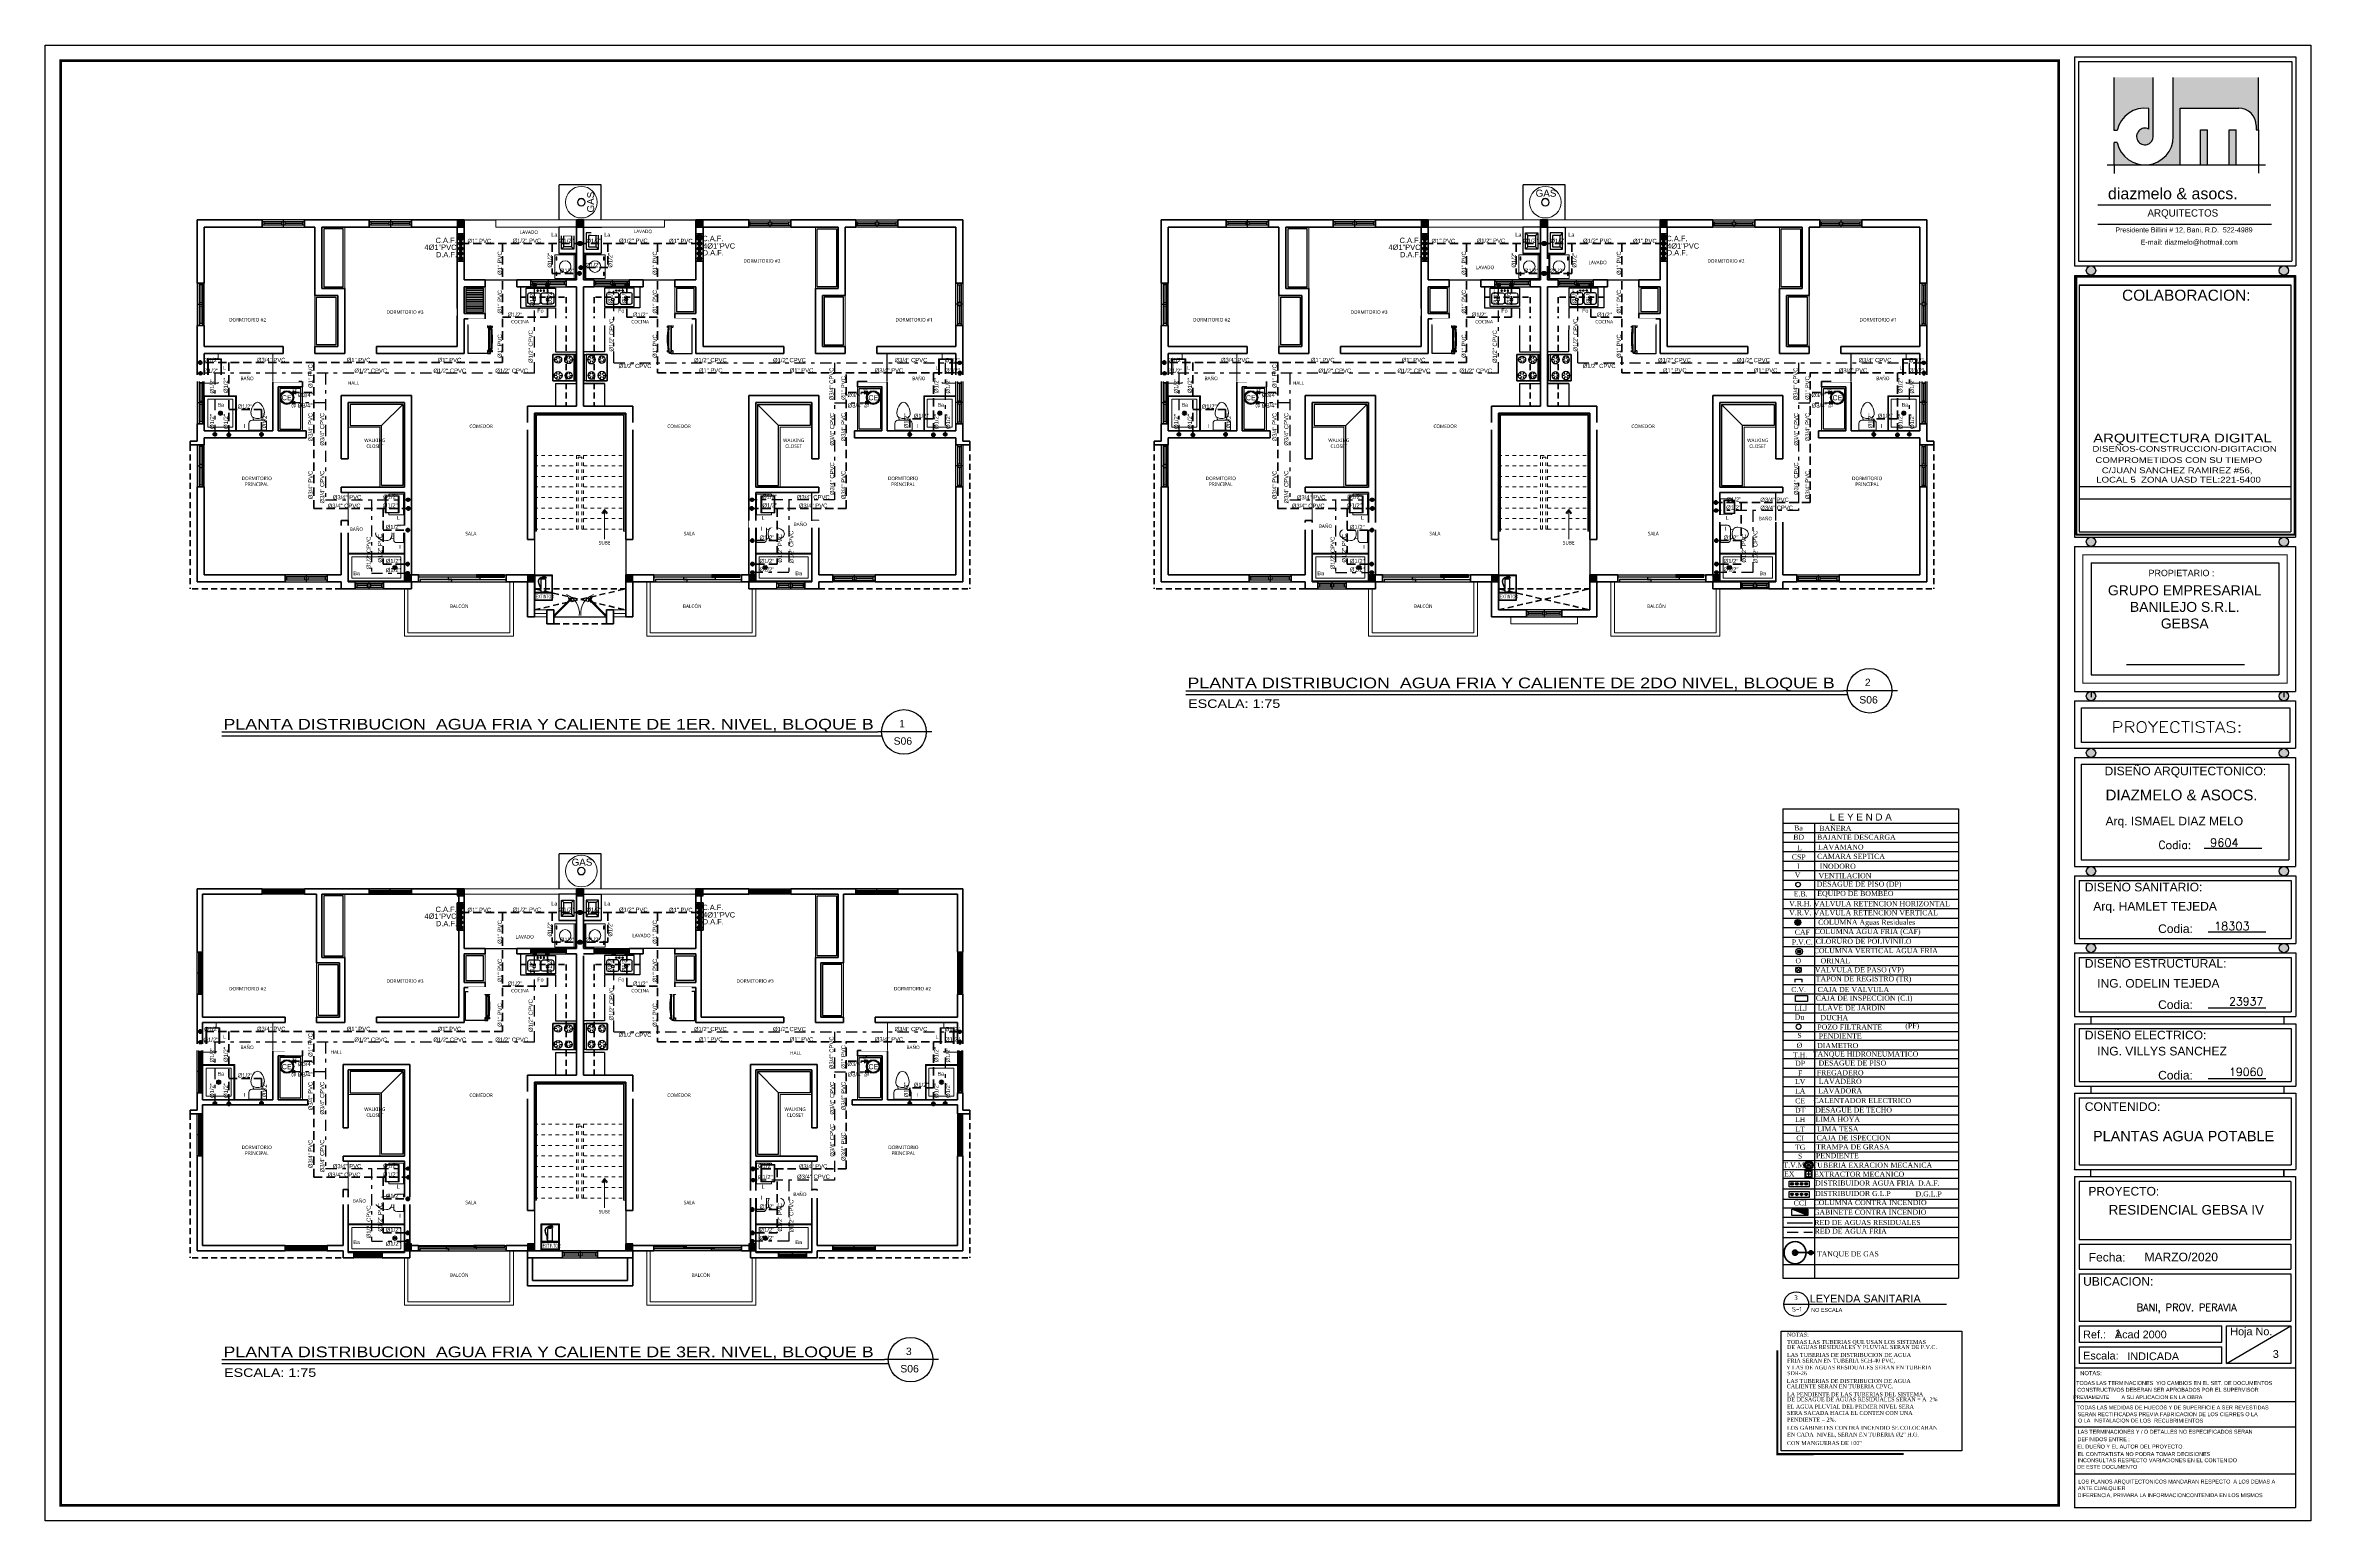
# Model space of a CAD drawing. Header units: feet. Extents: x 1019 to 2236, y -546 to 122.
# Drawn here: x 1054.3 to 1118.8, y -196.4 to -154.4 of the extents above; entities that cross this region are included whole.
import ezdxf
from ezdxf.enums import TextEntityAlignment as Align

# ---------------------------------------------------------------- set-up
doc = ezdxf.new("R2010")
doc.units = ezdxf.units.FT
doc.header["$LTSCALE"] = 0.05
doc.header["$MEASUREMENT"] = 0
for name, pattern in [('ACAD_ISO03W100', [30, 12, -18]), ('ACAD_ISO14W100', [25.5, 12, -3, 0.5, -3, 0.5, -3, 0.5, -3]), ('CONTINUA', [0]), ('DASHDOT', [25.4, 12.7, -6.35, 0, -6.35]), ('DASHED2', [0.375, 0.25, -0.125]), ('HIDDEN', [9.525, 6.35, -3.175])]:
    doc.linetypes.add(name, pattern=pattern)
for name, color, linetype in [('1', 5, 'ACAD_ISO03W100'), ('2', 7, 'Continuous'), ('8', 7, 'Continuous'), ('AGUA_CALIENTE', 1, 'DASHDOT'), ('AGUAS-N', 4, 'Continuous'), ('AGUASNEGRAS', 4, 'Continuous'), ('ANNDTOBJ', 2, 'Continuous'), ('ANNOBJ', 2, 'Continuous'), ('columna', 9, 'Continuous'), ('DIM', 10, 'Continuous'), ('HOJA', 7, 'Continuous'), ('LINEA-L', 3, 'Continuous'), ('MARCO', 1, 'Continuous'), ('MB3', 8, 'Continuous'), ('MUEBLES', 8, 'Continuous'), ('MUROS', 7, 'Continuous'), ('muross', 7, 'Continuous'), ('PERT-VENT', 8, 'Continuous'), ('PISO', 8, 'Continuous'), ('PISOS', 7, 'Continuous'), ('TARGETA', 7, 'Continuous'), ('TARJETA2', 1, 'Continuous'), ('techo2', 3, 'Continuous'), ('TEXTO', 2, 'Continuous'), ('TEXTO1', 4, 'Continuous'), ('TEXTO2', 2, 'Continuous'), ('textos', 7, 'Continuous'), ('TEXXT', 2, 'Continuous'), ('TXT', 2, 'Continuous'), ('VUELO', 8, 'HIDDEN')]:
    doc.layers.add(name, color=color, linetype=linetype)
for name, color, linetype, lineweight in [('A-WALL', 7, 'Continuous', 25), ('AGUA POTABLE', 5, 'HIDDEN', 35), ('AGUAFRIA', 5, 'HIDDEN', 30), ('CE-Hormigón-Muros Contención', 250, 'Continuous', 0), ('closet', 8, 'Continuous', 5), ('COCINA', 8, 'Continuous', 25), ('escalera', 8, 'DASHED2', 0), ('FURN', 8, 'Continuous', 9), ('GAS', 6, 'ACAD_ISO14W100', 35), ('I-FURN', 8, 'Continuous', 0), ('MB', 8, 'Continuous', 20), ('P-SANR-FIXT', 8, 'Continuous', 9), ('PUERTA', 8, 'Continuous', 9), ('ventana', 160, 'Continuous', 5)]:
    doc.layers.add(name, color=color, linetype=linetype, lineweight=lineweight)
doc.layers.add('cristal', color=7, linetype='Continuous', true_color=0x2424ff)
doc.styles.add('ads', font='trebuc.ttf', dxfattribs={"height": 0.14})
doc.styles.add('COMIN Simb Señalizacion', font='')
doc.styles.add('DAMIAN', font='arial.ttf', dxfattribs={"height": 0.12})
doc.styles.add('DIMTEXT', font='arial.ttf')
doc.styles.add('GDG', font='times.ttf', dxfattribs={"height": 0.15})
doc.styles.add('RD100', font='ARCHITXT.SHX', dxfattribs={"width": 0.9, "height": 0.125})
doc.styles.get("Standard").update_dxf_attribs({"font": 'arial.ttf'})
doc.styles.add('STYLE2', font='arial.ttf')
doc.styles.add('TITTEXTM', font='romanc.shx')
doc.styles.get('COMIN Simb Señalizacion').set_extended_font_data('Humanst521 BT')
doc.linetypes.add('GAS_LINE', pattern='A,12.7,-5.08,["GAS",Standard,S=2.54,R=0,X=-2.54,Y=-1.27],-6.35', length=24.13)

# ---------------------------------------------------------------- blocks, each defined once
blk = doc.blocks.new('bath_sink_6127 - bath_sink_6127-542651-Nivel 1')
at = {"layer": 'I-FURN'}
for p, q in [((0.395, 0.244), (-0.005, 0.244)), ((-0.005, 0.244), (-0.005, -0.245)), ((0.025, -0.234), (0.025, 0.233)), ((0.025, 0.233), (0.369, 0.233)), ((0.293, 0.244), (0.293, 0.4)), ((0.369, 0.233), (0.369, -0.234)), ((0.395, -0.245), (0.395, 0.244)), ((-0.1, -0.448), (0.293, -0.448)), ((-0.005, -0.245), (0.395, -0.245)), ((0.369, -0.234), (0.025, -0.234)), ((0.293, -0.448), (0.293, -0.245))]:
    blk.add_line(p, q, dxfattribs=at)
blk = doc.blocks.new('Toilet_-_Tank_-_3D_4840 - 17_ High_ Seat Not Visible-536545-Nivel 1')
at = {"layer": 'P-SANR-FIXT'}
for p, q in [((0.248, 0.489), (-0.248, 0.489)), ((-0.248, 0.489), (-0.248, 0.298)), ((-0.159, 0.21), (-0.123, 0.21)), ((-0.123, 0.21), (-0.132, 0.127)), ((-0.123, 0.21), (0.123, 0.21)), ((0.132, 0.127), (0.123, 0.21)), ((0.123, 0.21), (0.159, 0.21)), ((0.248, 0.298), (0.248, 0.489))]:
    blk.add_line(p, q, dxfattribs=at)
for centre, radius, start, end in [((-0.159, 0.298), 0.0889, 180, 270), ((-0.023, 0.008), 0.167, 151.05961, 182.70905), ((-0.083, 0.041), 0.0995, 119.89806, 151.05961), ((0, -0.104), 0.266, 90.10194, 119.89806), ((0, -0.104), 0.266, 60.10194, 89.89806), ((0.083, 0.041), 0.0995, 28.94039, 60.10194), ((0.159, 0.298), 0.0889, 270, 360), ((0.023, 0.008), 0.167, 357.29095, 28.94039), ((0.25, 0.021), 0.441, 182.70905, 218.50584), ((0.011, -0.169), 0.136, 218.50584, 265.21903), ((-0.011, -0.169), 0.136, 274.78097, 321.49416), ((-0.25, 0.021), 0.441, 321.49416, 357.29095)]:
    blk.add_arc(centre, radius, start, end, dxfattribs=at)
blk = doc.blocks.new('Shower_Stall_9385 - 1-684532-Nivel 1')
at = {"layer": 'P-SANR-FIXT'}
for p, q in [((-0.576, 0.533), (0.424, 0.533)), ((-0.576, -0.381), (-0.576, 0.533)), ((0.424, 0.508), (-0.551, 0.508)), ((-0.551, -0.381), (-0.551, 0.508)), ((-0.475, -0.279), (-0.475, 0.432)), ((-0.475, 0.432), (0.322, 0.432)), ((-0.121, 0.108), (-0.032, 0.108)), ((-0.032, 0.099), (-0.121, 0.099)), ((-0.121, 0.081), (-0.032, 0.081)), ((-0.032, 0.072), (-0.121, 0.072)), ((-0.121, 0.053), (-0.032, 0.053)), ((-0.032, 0.044), (-0.121, 0.044)), ((0.322, 0.432), (0.322, -0.279)), ((-0.576, -0.381), (-0.551, -0.381)), ((-0.551, -0.381), (0.398, -0.381)), ((0.322, -0.279), (-0.475, -0.279))]:
    blk.add_line(p, q, dxfattribs=at)
for centre, radius, start, end in [((-0.076, 0.076), 0.0635, 360, 180), ((-0.076, 0.076), 0.0635, 0, 180), ((-0.076, 0.076), 0.0635, 180, 360), ((-0.076, 0.076), 0.0635, 180, 360), ((-0.121, 0.103), 0.00444, 90, 270), ((-0.121, 0.076), 0.00444, 90, 270), ((-0.121, 0.049), 0.00444, 90, 270), ((-0.032, 0.103), 0.00444, 270, 90), ((-0.032, 0.076), 0.00444, 270, 90), ((-0.032, 0.049), 0.00444, 270, 90), ((0.398, -0.356), 0.0254, 270, 360)]:
    blk.add_arc(centre, radius, start, end, dxfattribs=at)
blk = doc.blocks.new('bath_sink_6127 - bath_sink_6127-V2-Nivel 1')
at = {"layer": 'I-FURN'}
for p, q in [((0.293, 0.297), (-0.127, 0.297)), ((-0.127, 0.297), (-0.127, -0.29)), ((0.395, 0.244), (-0.005, 0.244)), ((-0.005, 0.244), (-0.005, -0.245)), ((0.025, -0.234), (0.025, 0.233)), ((0.025, 0.233), (0.369, 0.233)), ((0.293, 0.244), (0.293, 0.297)), ((0.369, 0.233), (0.369, -0.234)), ((0.395, -0.245), (0.395, 0.244)), ((0.293, -0.29), (-0.127, -0.29)), ((-0.005, -0.245), (0.395, -0.245)), ((0.369, -0.234), (0.025, -0.234)), ((0.293, -0.29), (0.293, -0.245))]:
    blk.add_line(p, q, dxfattribs=at)
blk = doc.blocks.new('A$C285A50AC')
at = {"layer": 'MUEBLES'}
for p, q in [((0.001, 0.69, -0.889), (0, 0.029, -0.889)), ((0.001, 0.69), (0.001, 0.639)), ((0.763, 0.688), (0.001, 0.69)), ((0.763, 0.688, -0.889), (0.001, 0.69, -0.889)), ((0.762, 0.028, -0.889), (0.763, 0.688, -0.889)), ((0.763, 0.637), (0.763, 0.688)), ((0, 0.029, -0.889), (0.762, 0.028, -0.889)), ((0.001, 0.639), (0.763, 0.637))]:
    blk.add_line(p, q, dxfattribs=at)
at = {"layer": 'MUEBLES', "color": 8}
for p, q in [((0.12, 0.505, 0.003), (0.054, 0.543, 0.003)), ((0.12, 0.467, 0.003), (0.054, 0.429, 0.003)), ((0.12, 0.2, 0.003), (0.065, 0.232, 0.003)), ((0.12, 0.162, 0.003), (0.065, 0.131, 0.003)), ((0.153, 0.143, 0.003), (0.152, 0.08, 0.003)), ((0.153, 0.524, 0.003), (0.153, 0.6, 0.003)), ((0.153, 0.448, 0.003), (0.153, 0.372, 0.003)), ((0.153, 0.219, 0.003), (0.153, 0.283, 0.003)), ((0.186, 0.505, 0.003), (0.252, 0.543, 0.003)), ((0.186, 0.467, 0.003), (0.252, 0.429, 0.003)), ((0.186, 0.2, 0.003), (0.241, 0.232, 0.003)), ((0.186, 0.162, 0.003), (0.241, 0.13, 0.003)), ((0.577, 0.2, 0.003), (0.511, 0.238, 0.003)), ((0.577, 0.162, 0.003), (0.511, 0.124, 0.003)), ((0.577, 0.466, 0.003), (0.522, 0.435, 0.003)), ((0.577, 0.504, 0.003), (0.523, 0.536, 0.003)), ((0.61, 0.523, 0.003), (0.611, 0.587, 0.003)), ((0.61, 0.447, 0.003), (0.61, 0.384, 0.003)), ((0.61, 0.219, 0.003), (0.61, 0.295, 0.003)), ((0.61, 0.142, 0.003), (0.61, 0.066, 0.003)), ((0.643, 0.504, 0.003), (0.698, 0.536, 0.003)), ((0.643, 0.466, 0.003), (0.698, 0.434, 0.003)), ((0.643, 0.199, 0.003), (0.709, 0.237, 0.003)), ((0.643, 0.161, 0.003), (0.709, 0.123, 0.003))]:
    blk.add_line(p, q, dxfattribs=at)
at = {"layer": 'MUEBLES', "extrusion": (-0.001805, -0.999998, 0)}
for p, q in [((0.063, 0.027, -0.622), (0.698, 0.025, -0.622)), ((0.063, 0.027, -0.102), (0.698, 0.025, -0.102))]:
    blk.add_line(p, q, dxfattribs=at)
at = {"layer": 'MUEBLES'}
for centre, radius in [((0.153, 0.486, 0.003), 0.114), ((0.153, 0.181, 0.003), 0.102), ((0.61, 0.181, 0.003), 0.114), ((0.61, 0.485, 0.003), 0.102)]:
    blk.add_circle(centre, radius, dxfattribs=at)
at = {"layer": 'MUEBLES', "color": 8, "extrusion": (-0.001805, -0.999998, 0)}
for centre in [(0.089, -0.038, -0.027), (0.216, -0.038, -0.027), (0.381, -0.038, -0.027), (0.546, -0.038, -0.027), (0.673, -0.038, -0.027)]:
    blk.add_circle(centre, 0.0254, dxfattribs=at)
at = {"layer": 'MUEBLES'}
for points in [[(0.001, 0.69, 0.254), (0.001, 0.639, 0.254), (0.763, 0.637, 0.254), (0.763, 0.688, 0.254)], [(0, 0.029), (0.001, 0.639), (0.763, 0.637), (0.762, 0.028)]]:
    blk.add_3dface(points, dxfattribs=at)
at = {"layer": 'MUEBLES', "color": 8}
for points in [[(0.025, 0.027, -0.076), (0.025, 0.027, -0.533), (0.737, 0.025, -0.533), (0.737, 0.025, -0.076)], [(0.025, 0.027, -0.597), (0.025, 0.027, -0.851), (0.737, 0.025, -0.851), (0.737, 0.025, -0.597)]]:
    blk.add_3dface(points, dxfattribs=at)
blk = doc.blocks.new('A$C2C3967B4')
at = {"layer": 'COCINA'}
for p, q in [((0.838, 0.52), (0, 0.52)), ((0, 0.52), (0, 0)), ((0.051, 0.342), (0.051, 0.119)), ((0.356, 0.393), (0.102, 0.393)), ((0.102, 0.068), (0.356, 0.068)), ((0.406, 0.119), (0.406, 0.342)), ((0.432, 0.342), (0.432, 0.119)), ((0.737, 0.393), (0.483, 0.393)), ((0.483, 0.068), (0.737, 0.068)), ((0.787, 0.119), (0.787, 0.342)), ((0.838, 0), (0.838, 0.52)), ((0, 0), (0.838, 0))]:
    blk.add_line(p, q, dxfattribs=at)
for centre, radius in [((0.229, 0.202), 0.0381), ((0.33, 0.456), 0.0201), ((0.419, 0.456), 0.0201), ((0.508, 0.456), 0.0201), ((0.61, 0.202), 0.0381)]:
    blk.add_circle(centre, radius, dxfattribs=at)
for centre, start, end in [((0.102, 0.342), 90, 180), ((0.102, 0.119), 180, 270), ((0.356, 0.342), 0, 90), ((0.356, 0.119), 270, 0), ((0.483, 0.342), 90, 180), ((0.483, 0.119), 180, 270), ((0.737, 0.342), 0, 90), ((0.737, 0.119), 270, 0)]:
    blk.add_arc(centre, 0.0508, start, end, dxfattribs=at)
blk = doc.blocks.new('A$C007B5363')
at = {"layer": 'COCINA'}
for p, q in [((0, 0.829), (0.594, 0.829)), ((0, 0), (0, 0.829)), ((0.551, 0.816), (0.551, 0.752)), ((0.621, 0.822), (0.557, 0.822)), ((0.557, 0.746), (0.582, 0.746)), ((0.589, 0.752), (0.589, 0.778)), ((0.594, 0.829), (0.601, 0.829)), ((0.594, 0.822), (0.594, 0.829)), ((0.594, 0.045), (0.594, 0.784)), ((0.595, 0.784), (0.621, 0.784)), ((0.601, 0.829), (0.601, 0.822)), ((0.645, 0.829), (0.601, 0.829)), ((0.601, 0.784), (0.601, 0.044)), ((0.627, 0.791), (0.627, 0.816)), ((0.649, 0.778), (0.671, 0.778)), ((0.671, 0.74), (0.651, 0.74)), ((0.654, 0.702), (0.671, 0.702)), ((0.671, 0.778), (0.698, 0.778)), ((0.671, 0.74), (0.671, 0.778)), ((0.671, 0.74), (0.671, 0.778)), ((0.698, 0.74), (0.671, 0.74)), ((0.671, 0.74), (0.671, 0.702)), ((0.671, 0.702), (0.671, 0.74)), ((0.699, 0.74), (0.699, 0.778)), ((0.594, 0), (0, 0)), ((0.551, 0.076), (0.551, 0.013)), ((0.582, 0.083), (0.557, 0.083)), ((0.557, 0.006), (0.621, 0.006)), ((0.589, 0.051), (0.589, 0.076)), ((0.594, 0), (0.594, 0.006)), ((0.594, 0), (0.601, 0)), ((0.621, 0.044), (0.595, 0.044)), ((0.601, 0.006), (0.601, 0)), ((0.601, 0), (0.645, 0)), ((0.627, 0.013), (0.627, 0.038)), ((0.671, 0.051), (0.649, 0.051)), ((0.651, 0.089), (0.671, 0.089)), ((0.671, 0.127), (0.654, 0.127)), ((0.671, 0.127), (0.671, 0.089)), ((0.671, 0.089), (0.671, 0.127)), ((0.671, 0.089), (0.698, 0.089)), ((0.671, 0.051), (0.671, 0.089)), ((0.671, 0.051), (0.671, 0.089)), ((0.698, 0.051), (0.671, 0.051)), ((0.699, 0.051), (0.699, 0.089))]:
    blk.add_line(p, q, dxfattribs=at)
for centre, radius, start, end in [((0.557, 0.816), 0.00635, 90, 180), ((0.557, 0.752), 0.00635, 180, 270), ((0.582, 0.752), 0.00635, 270, 360), ((0.595, 0.778), 0.00635, 90, 180), ((0.621, 0.816), 0.00635, 360, 90), ((0.621, 0.791), 0.00635, 270, 360), ((-3.851, 0.414), 4.515, 354.73513, 5.26487), ((-3.079, 0.414), 3.761, 355.61817, 4.38183), ((-1.675, 0.414), 2.373, 352.11514, 7.88486), ((0.557, 0.076), 0.00635, 90, 180), ((0.557, 0.013), 0.00635, 180, 270), ((0.582, 0.076), 0.00635, 360, 90), ((0.595, 0.051), 0.00635, 180, 270), ((0.621, 0.038), 0.00635, 360, 90), ((0.621, 0.013), 0.00635, 270, 360)]:
    blk.add_arc(centre, radius, start, end, dxfattribs=at)
blk = doc.blocks.new('PUERTA DOBLE')
at = {"layer": 'PUERTA'}
for p, q in [((957.165, -2898.551), (957.816, -2897.899)), ((957.842, -2897.925), (957.19, -2898.576)), ((957.675, -2897.896), (957.846, -2898.067)), ((957.695, -2897.946), (957.711, -2897.932)), ((957.695, -2897.946), (957.695, -2897.948)), ((957.695, -2897.948), (957.695, -2897.949)), ((957.723, -2897.97), (957.695, -2897.948)), ((957.72, -2897.97), (957.695, -2897.949)), ((957.696, -2897.943), (957.709, -2897.931)), ((957.697, -2897.945), (957.696, -2897.943)), ((957.724, -2897.969), (957.696, -2897.946)), ((957.727, -2897.965), (957.7, -2897.941)), ((957.709, -2897.931), (957.705, -2897.934)), ((957.705, -2897.935), (957.705, -2897.934)), ((957.731, -2897.961), (957.706, -2897.936)), ((957.723, -2897.917), (957.709, -2897.931)), ((957.709, -2897.931), (957.713, -2897.926)), ((957.725, -2897.916), (957.711, -2897.932)), ((957.713, -2897.926), (957.714, -2897.926)), ((957.739, -2897.953), (957.715, -2897.927)), ((957.744, -2897.948), (957.72, -2897.922)), ((957.723, -2897.917), (957.723, -2897.918)), ((957.723, -2897.97), (957.735, -2897.957)), ((957.724, -2897.99), (957.732, -2897.977)), ((957.727, -2897.916), (957.725, -2897.916)), ((957.748, -2897.945), (957.725, -2897.917)), ((957.749, -2897.944), (957.726, -2897.916)), ((957.726, -2897.989), (957.736, -2897.973)), ((957.728, -2897.916), (957.727, -2897.916)), ((957.749, -2897.941), (957.728, -2897.916)), ((957.73, -2897.966), (957.737, -2897.959)), ((957.733, -2897.97), (957.73, -2897.966)), ((957.733, -2897.97), (957.73, -2897.966)), ((957.734, -2897.969), (957.731, -2897.965)), ((957.736, -2897.967), (957.732, -2897.964)), ((957.732, -2897.981), (957.738, -2897.971)), ((957.732, -2897.977), (957.733, -2897.977)), ((957.733, -2897.97), (957.74, -2897.961)), ((957.738, -2897.965), (957.734, -2897.961)), ((957.749, -2897.944), (957.735, -2897.957)), ((957.745, -2897.951), (957.737, -2897.959)), ((957.739, -2897.976), (957.74, -2897.969)), ((957.749, -2897.954), (957.74, -2897.961)), ((957.743, -2897.959), (957.74, -2897.956)), ((957.745, -2897.957), (957.743, -2897.953)), ((957.744, -2897.97), (957.743, -2897.966)), ((957.747, -2897.956), (957.744, -2897.952)), ((957.749, -2897.965), (957.744, -2897.964)), ((957.749, -2897.954), (957.745, -2897.951)), ((957.747, -2897.954), (957.745, -2897.952)), ((957.753, -2897.96), (957.747, -2897.961)), ((957.773, -2897.994), (957.747, -2897.968)), ((957.76, -2897.953), (957.749, -2897.959)), ((957.751, -2898.019), (957.765, -2898.009)), ((957.766, -2897.947), (957.752, -2897.957)), ((957.753, -2898.016), (957.769, -2898.006)), ((957.756, -2897.954), (957.755, -2897.954)), ((957.769, -2897.945), (957.756, -2897.954)), ((957.759, -2898.01), (957.771, -2898.004)), ((957.766, -2898.003), (957.773, -2898.002)), ((957.772, -2897.998), (957.776, -2897.998)), ((957.772, -2898.009), (957.78, -2898)), ((957.772, -2898.019), (957.785, -2898.006)), ((957.772, -2898.009), (957.776, -2898.012)), ((957.772, -2898.009), (957.776, -2898.011)), ((957.772, -2898.019), (957.793, -2898.046)), ((957.772, -2898.022), (957.791, -2898.046)), ((957.773, -2898.008), (957.777, -2898.011)), ((957.773, -2898.018), (957.796, -2898.045)), ((957.775, -2898.007), (957.778, -2898.009)), ((957.776, -2897.994), (957.777, -2897.997)), ((957.776, -2898.012), (957.783, -2898.004)), ((957.777, -2898.004), (957.78, -2898.007)), ((957.777, -2898.015), (957.8, -2898.04)), ((957.788, -2897.994), (957.78, -2898)), ((957.782, -2897.987), (957.781, -2897.995)), ((957.781, -2898.01), (957.805, -2898.035)), ((957.782, -2897.998), (957.785, -2898.002)), ((957.788, -2897.981), (957.783, -2897.992)), ((957.791, -2897.997), (957.783, -2898.004)), ((957.784, -2897.996), (957.788, -2897.999)), ((957.795, -2897.975), (957.785, -2897.99)), ((957.797, -2897.993), (957.785, -2898.006)), ((957.786, -2897.994), (957.79, -2897.997)), ((957.787, -2897.995), (957.79, -2897.998)), ((957.797, -2897.973), (957.788, -2897.986)), ((957.788, -2897.994), (957.79, -2897.997)), ((957.789, -2898.002), (957.814, -2898.026)), ((957.793, -2898.046), (957.792, -2898.046)), ((957.795, -2898.046), (957.793, -2898.046)), ((957.795, -2897.997), (957.794, -2897.997)), ((957.794, -2897.998), (957.819, -2898.021)), ((957.795, -2898.046), (957.809, -2898.03)), ((957.796, -2897.995), (957.824, -2898.017)), ((957.798, -2897.971), (957.797, -2897.97)), ((957.797, -2897.973), (957.798, -2897.971)), ((957.797, -2898.044), (957.798, -2898.044)), ((957.798, -2898.044), (957.81, -2898.031)), ((957.801, -2897.993), (957.825, -2898.012)), ((957.806, -2898.036), (957.807, -2898.036)), ((957.81, -2898.031), (957.807, -2898.036)), ((957.825, -2898.016), (957.809, -2898.03)), ((957.823, -2898.018), (957.81, -2898.031)), ((957.81, -2898.031), (957.815, -2898.028)), ((957.815, -2898.028), (957.815, -2898.026)), ((957.815, -2898.027), (957.815, -2898.027)), ((957.816, -2897.899), (957.842, -2897.925)), ((957.823, -2898.018), (957.823, -2898.017)), ((957.825, -2898.012), (957.825, -2898.014)), ((957.825, -2898.014), (957.825, -2898.016)), ((958.586, -2897.896), (958.415, -2898.067)), ((958.445, -2897.899), (958.419, -2897.925)), ((958.419, -2897.925), (959.071, -2898.576)), ((958.46, -2897.993), (958.436, -2898.012)), ((958.436, -2898.012), (958.436, -2898.014)), ((958.436, -2898.014), (958.436, -2898.016)), ((958.436, -2898.016), (958.452, -2898.03)), ((958.465, -2897.995), (958.437, -2898.017)), ((958.437, -2898.018), (958.438, -2898.017)), ((958.437, -2898.018), (958.45, -2898.031)), ((958.467, -2897.998), (958.442, -2898.021)), ((959.096, -2898.551), (958.445, -2897.899)), ((958.446, -2898.028), (958.445, -2898.026)), ((958.446, -2898.027), (958.446, -2898.027)), ((958.45, -2898.031), (958.446, -2898.028)), ((958.472, -2898.002), (958.447, -2898.026)), ((958.45, -2898.031), (958.454, -2898.036)), ((958.463, -2898.044), (958.45, -2898.031)), ((958.466, -2898.046), (958.452, -2898.03)), ((958.455, -2898.036), (958.454, -2898.036)), ((958.48, -2898.01), (958.456, -2898.035)), ((958.484, -2898.015), (958.461, -2898.04)), ((958.463, -2897.971), (958.464, -2897.97)), ((958.463, -2897.973), (958.463, -2897.971)), ((958.463, -2897.973), (958.473, -2897.986)), ((958.464, -2898.044), (958.463, -2898.044)), ((958.464, -2897.993), (958.476, -2898.006)), ((958.487, -2898.018), (958.465, -2898.045)), ((958.466, -2897.975), (958.475, -2897.99)), ((958.466, -2897.997), (958.467, -2897.997)), ((958.466, -2898.046), (958.468, -2898.046)), ((958.488, -2898.019), (958.468, -2898.046)), ((958.468, -2898.046), (958.469, -2898.046)), ((958.469, -2897.997), (958.478, -2898.004)), ((958.489, -2898.022), (958.469, -2898.046)), ((958.473, -2897.994), (958.471, -2897.997)), ((958.474, -2897.994), (958.471, -2897.997)), ((958.474, -2897.995), (958.471, -2897.998)), ((958.473, -2897.981), (958.478, -2897.992)), ((958.473, -2897.994), (958.481, -2898)), ((958.477, -2897.996), (958.473, -2897.999)), ((958.479, -2897.998), (958.475, -2898.002)), ((958.488, -2898.019), (958.476, -2898.006)), ((958.485, -2898.012), (958.478, -2898.004)), ((958.479, -2897.987), (958.48, -2897.995)), ((958.484, -2898.004), (958.48, -2898.007)), ((958.488, -2898.009), (958.481, -2898)), ((958.486, -2898.007), (958.483, -2898.009)), ((958.485, -2897.994), (958.484, -2897.997)), ((958.487, -2898.008), (958.484, -2898.011)), ((958.488, -2897.998), (958.485, -2897.998)), ((958.488, -2898.009), (958.485, -2898.012)), ((958.488, -2898.009), (958.485, -2898.011)), ((958.495, -2898.003), (958.487, -2898.002)), ((958.488, -2897.994), (958.514, -2897.968)), ((958.502, -2898.01), (958.49, -2898.004)), ((958.492, -2897.945), (958.505, -2897.954)), ((958.508, -2898.016), (958.492, -2898.006)), ((958.495, -2897.947), (958.509, -2897.957)), ((958.51, -2898.019), (958.496, -2898.009)), ((958.5, -2897.953), (958.511, -2897.959)), ((958.505, -2897.954), (958.506, -2897.954)), ((958.507, -2897.96), (958.514, -2897.961)), ((958.512, -2897.941), (958.533, -2897.916)), ((958.512, -2897.944), (958.535, -2897.916)), ((958.512, -2897.944), (958.525, -2897.957)), ((958.512, -2897.954), (958.516, -2897.951)), ((958.512, -2897.954), (958.521, -2897.961)), ((958.512, -2897.965), (958.517, -2897.964)), ((958.513, -2897.945), (958.536, -2897.917)), ((958.513, -2897.954), (958.516, -2897.952)), ((958.514, -2897.956), (958.517, -2897.952)), ((958.516, -2897.951), (958.524, -2897.959)), ((958.516, -2897.957), (958.518, -2897.953)), ((958.517, -2897.948), (958.541, -2897.922)), ((958.517, -2897.97), (958.518, -2897.966)), ((958.518, -2897.959), (958.521, -2897.956)), ((958.528, -2897.97), (958.521, -2897.961)), ((958.522, -2897.976), (958.521, -2897.969)), ((958.522, -2897.953), (958.546, -2897.927)), ((958.523, -2897.965), (958.527, -2897.961)), ((958.529, -2897.981), (958.523, -2897.971)), ((958.531, -2897.966), (958.524, -2897.959)), ((958.538, -2897.97), (958.525, -2897.957)), ((958.525, -2897.967), (958.529, -2897.964)), ((958.535, -2897.989), (958.525, -2897.973)), ((958.526, -2897.969), (958.53, -2897.965)), ((958.528, -2897.97), (958.531, -2897.966)), ((958.528, -2897.97), (958.531, -2897.966)), ((958.529, -2897.977), (958.528, -2897.977)), ((958.537, -2897.99), (958.529, -2897.977)), ((958.53, -2897.961), (958.555, -2897.936)), ((958.533, -2897.916), (958.534, -2897.916)), ((958.534, -2897.916), (958.536, -2897.916)), ((958.534, -2897.965), (958.561, -2897.941)), ((958.536, -2897.916), (958.55, -2897.932)), ((958.537, -2897.969), (958.565, -2897.946)), ((958.538, -2897.917), (958.551, -2897.931)), ((958.538, -2897.917), (958.538, -2897.918)), ((958.538, -2897.97), (958.566, -2897.948)), ((958.541, -2897.97), (958.566, -2897.949)), ((958.548, -2897.926), (958.546, -2897.926)), ((958.551, -2897.931), (958.548, -2897.926)), ((958.566, -2897.946), (958.55, -2897.932)), ((958.551, -2897.931), (958.556, -2897.934)), ((958.564, -2897.943), (958.551, -2897.931)), ((958.556, -2897.935), (958.556, -2897.934)), ((958.563, -2897.945), (958.564, -2897.943)), ((958.566, -2897.946), (958.566, -2897.948)), ((958.566, -2897.948), (958.566, -2897.949)), ((957.16, -2898.52), (957.13, -2898.52)), ((957.19, -2898.635), (957.13, -2898.635)), ((957.16, -2898.517), (957.16, -2898.576)), ((957.16, -2898.576), (957.19, -2898.576)), ((957.19, -2898.576), (957.165, -2898.551)), ((957.19, -2898.635), (957.19, -2898.576)), ((959.071, -2898.576), (959.096, -2898.551)), ((959.071, -2898.635), (959.071, -2898.576)), ((959.101, -2898.576), (959.071, -2898.576)), ((959.071, -2898.635), (959.13, -2898.635)), ((959.101, -2898.517), (959.101, -2898.576)), ((959.101, -2898.52), (959.13, -2898.52))]:
    blk.add_line(p, q, dxfattribs=at)
at = {"layer": 'PUERTA', "extrusion": (0, 0, -1)}
for centre, radius, start, end in [((-957.349, -2898.492), 0.756, 111.06671, 186.41547), ((-957.721, -2897.967), 0.00261, 243.43495, 296.56505), ((-957.725, -2897.992), 0.00166, 315, 45), ((-957.728, -2897.965), 0.00166, 225, 315), ((-957.734, -2897.971), 0.00261, 296.56505, 26.56505), ((-957.731, -2897.974), 0.00261, 153.43495, 225), ((-957.744, -2897.949), 0.00261, 116.56505, 243.43495), ((-957.746, -2897.942), 0.00261, 153.43495, 225), ((-957.75, -2898.017), 0.00166, 225, 315), ((-957.75, -2897.955), 0.00166, 45, 135), ((-957.753, -2897.952), 0.00261, 243.43495, 296.56505), ((-957.768, -2898.011), 0.00332, 45, 108.43495), ((-957.77, -2898.008), 0.00261, 206.56505, 315), ((-957.77, -2897.946), 0.00166, 45, 135), ((-957.773, -2898.021), 0.00166, 315, 45), ((-957.777, -2898.014), 0.00261, 296.56505, 26.56505), ((-957.789, -2897.989), 0.00166, 315, 45), ((-957.785, -2897.991), 0.00261, 153.43495, 225), ((-957.792, -2897.998), 0.00166, 45, 135), ((-957.799, -2897.995), 0.00166, 44.6517, 134.6517), ((-958.912, -2898.492), 0.756, 353.58453, 68.93329), ((-958.461, -2897.995), 0.00166, 45.3483, 135.3483), ((-958.468, -2897.998), 0.00166, 45, 135), ((-958.472, -2897.989), 0.00166, 135, 225), ((-958.475, -2897.991), 0.00261, 315, 26.56505), ((-958.484, -2898.014), 0.00261, 153.43495, 243.43495), ((-958.491, -2898.008), 0.00261, 225, 333.43495), ((-958.487, -2898.021), 0.00166, 135, 225), ((-958.491, -2897.946), 0.00166, 45, 135), ((-958.493, -2898.011), 0.00332, 71.56505, 135), ((-958.508, -2897.952), 0.00261, 243.43495, 296.56505), ((-958.511, -2897.955), 0.00166, 45, 135), ((-958.511, -2898.017), 0.00166, 225, 315), ((-958.515, -2897.942), 0.00261, 315, 26.56505), ((-958.517, -2897.949), 0.00261, 296.56505, 63.43495), ((-958.53, -2897.974), 0.00261, 315, 26.56505), ((-958.527, -2897.971), 0.00261, 153.43495, 243.43495), ((-958.532, -2897.965), 0.00166, 225, 315), ((-958.536, -2897.992), 0.00166, 135, 225), ((-958.54, -2897.967), 0.00261, 243.43495, 296.56505)]:
    blk.add_arc(centre, radius, start, end, dxfattribs=at)
blk = doc.blocks.new('A$C074D4DC8')
at = {"layer": 'FURN'}
blk.add_line((0.042, 0.342), (0.042, -0.198), dxfattribs=at)
for points in [[(0.042, 0.342), (-0.008, 0.274), (0.012, 0.262), (0.042, 0.342)], [(0.042, 0.342), (0.092, 0.274), (0.072, 0.262), (0.042, 0.342)]]:
    blk.add_lwpolyline(points, dxfattribs=at)
blk = doc.blocks.new('A$C45091238')
for points in [[(0.05, 0), (0.946, 0), (0.946, 0.067), (0.05, 0.067)], [(0.846, 0.067), (1.753, 0.067), (1.753, 0.133), (0.846, 0.133)], [(1.653, 0.133), (2.45, 0.133), (2.45, 0.2), (1.653, 0.2)]]:
    blk.add_hatch(color=256).paths.add_polyline_path(points)
at = {"layer": 'PERT-VENT', "extrusion": (-6.28888e-16, -1.94037e-15, -1)}
for points in [[(-0.05, 0), (-0.946, 0), (-0.946, 0.067), (-0.05, 0.067)], [(-0.846, 0.067), (-1.753, 0.067), (-1.753, 0.133), (-0.846, 0.133)], [(-1.653, 0.133), (-2.45, 0.133), (-2.45, 0.2), (-1.653, 0.2)]]:
    blk.add_lwpolyline(points, close=True, dxfattribs=at)
at = {"layer": 'PISO'}
for p, q in [((0, 0.2), (2.5, 0.2)), ((0, 0), (2.5, 0))]:
    blk.add_line(p, q, dxfattribs=at)
at = {"layer": 'PISO', "extrusion": (-6.28888e-16, -1.94037e-15, -1)}
for p, q in [((0.896, 0.133), (0, 0.133)), ((1.753, 0.067), (2.5, 0.067))]:
    blk.add_line(p, q, dxfattribs=at)
blk = doc.blocks.new('A$C01EB0BB3')
at = {"layer": 'FURN'}
for p, q in [((0, 0, 224.56), (0, 0.61, 224.56)), ((0, 0.61, 224.56), (0.533, 0.61, 224.56)), ((0.503, 0.61, 224.56), (0.503, 0, 224.56)), ((0.533, 0.61, 224.56), (0.533, 0, 224.56)), ((0.533, 0, 224.56), (0, 0, 224.56))]:
    blk.add_line(p, q, dxfattribs=at)
at = {"layer": 'FURN', "ltscale": 0.02, "elevation": 224.56}
for points in [[(0.047, 0.536), (0.047, 0.45), (0.032, 0.45), (0.032, 0.536)], [(0.047, 0.143), (0.047, 0.057), (0.032, 0.057), (0.032, 0.143)]]:
    blk.add_lwpolyline(points, close=True, dxfattribs=at)
at = {"layer": 'FURN', "ltscale": 0.02}
blk.add_circle((0.267, 0.305, 224.56), 0.15, dxfattribs=at)
blk = doc.blocks.new('A$C24CF40E6')
at = {"layer": 'P-SANR-FIXT', "extrusion": (-2.36783e-12, 8.94772e-16, -1)}
for p, q in [((0, 0.814), (1.6, 0.814)), ((1.6, 0.789), (0, 0.789)), ((0.102, 0.713), (1.498, 0.713)), ((1.498, 0.713), (1.498, 0.102)), ((1.6, 0.814), (1.6, 0.789)), ((1.6, 0.025), (1.6, 0.789)), ((1.498, 0.102), (0.102, 0.102)), ((1.283, 0.439), (1.373, 0.439)), ((1.373, 0.43), (1.283, 0.43)), ((1.283, 0.412), (1.373, 0.412)), ((1.373, 0.403), (1.283, 0.403)), ((1.283, 0.384), (1.373, 0.384)), ((1.373, 0.375), (1.283, 0.375))]:
    blk.add_line(p, q, dxfattribs=at)
at = {"layer": 'P-SANR-FIXT', "extrusion": (2.36783e-12, 8.94772e-16, -1)}
for p, q in [((0, 0.814), (0, 0.789)), ((0, 0.025), (0, 0.789)), ((0.102, 0.713), (0.102, 0.102))]:
    blk.add_line(p, q, dxfattribs=at)
at = {"layer": 'P-SANR-FIXT', "extrusion": (-2.36783e-12, -8.94772e-16, -1)}
for p, q in [((1.6, 0.025), (0, 0.025)), ((0, 0), (1.6, 0)), ((1.6, 0), (1.6, 0.025))]:
    blk.add_line(p, q, dxfattribs=at)
at = {"layer": 'P-SANR-FIXT', "extrusion": (2.36783e-12, -8.94772e-16, -1)}
blk.add_line((0, 0), (0, 0.025), dxfattribs=at)
at = {"layer": 'P-SANR-FIXT', "extrusion": (-2.36783e-12, 8.94772e-16, -1)}
for centre, radius, start, end in [((-1.328, 0.407), 0.0635, 0, 180), ((-1.328, 0.407), 0.0635, 0, 180), ((-1.328, 0.407), 0.0635, 180, 0), ((-1.328, 0.407), 0.0635, 180, 0), ((-1.283, 0.434), 0.00444, 270, 90), ((-1.283, 0.407), 0.00444, 270, 90), ((-1.283, 0.38), 0.00444, 270, 90), ((-1.373, 0.434), 0.00444, 90, 270), ((-1.373, 0.407), 0.00444, 90, 270), ((-1.373, 0.38), 0.00444, 90, 270)]:
    blk.add_arc(centre, radius, start, end, dxfattribs=at)
blk = doc.blocks.new('A$C6EAA0F0B')
at = {"layer": 'cristal', "const_width": 0.03}
blk.add_lwpolyline([(0, 0.1), (0.35, 0.1)], dxfattribs=at)
at = {"layer": 'P-SANR-FIXT', "extrusion": (-2.36783e-12, 8.94772e-16, -1)}
blk.add_line((0, 0.2), (0.35, 0.2), dxfattribs=at)
at = {"layer": 'P-SANR-FIXT'}
blk.add_line((0, 0), (0.35, 0), dxfattribs=at)
blk = doc.blocks.new('A$C18ED6237')
at = {"layer": 'PERT-VENT', "extrusion": (-2.36783e-12, 8.94772e-16, -1)}
for p, q in [((1.2, 0.2), (0, 0.2)), ((1.2, 0.15), (0, 0.15)), ((1.2, 0.05), (0, 0.05)), ((0.054, 0.05), (0.054, 0.15)), ((0.553, 0.1), (0.054, 0.1)), ((0.553, 0.15), (0.553, 0.05)), ((0.6, 0.2), (0.6, 0)), ((0.647, 0.15), (0.647, 0.05)), ((1.153, 0.1), (0.647, 0.1)), ((0, 0), (1.2, 0))]:
    blk.add_line(p, q, dxfattribs=at)
at = {"layer": 'PERT-VENT'}
blk.add_line((1.153, 0.05), (1.153, 0.15), dxfattribs=at)
blk = doc.blocks.new('A$C1C7A76FF')
at = {"layer": 'FURN'}
for radius in [0.45, 0.11, 0.1]:
    blk.add_circle((0.45, 0.45), radius, dxfattribs=at)
blk = doc.blocks.new('A$C74E0362C')
at = {"layer": 'PERT-VENT', "extrusion": (-2.36783e-12, 8.94772e-16, -1)}
for p, q in [((1, 0.2), (0, 0.2)), ((1, 0.15), (0, 0.15)), ((1, 0.05), (0, 0.05)), ((0.054, 0.05), (0.054, 0.15)), ((0.453, 0.1), (0.054, 0.1)), ((0.453, 0.15), (0.453, 0.05)), ((0.5, 0.2), (0.5, 0)), ((0.547, 0.15), (0.547, 0.05)), ((0.953, 0.1), (0.547, 0.1)), ((0.953, 0.05), (0.953, 0.15)), ((0, 0), (1, 0))]:
    blk.add_line(p, q, dxfattribs=at)
blk = doc.blocks.new('A$C59FC24C1')
at = {"layer": 'PERT-VENT', "extrusion": (-2.36783e-12, 8.94772e-16, -1)}
for p, q in [((0, 0), (0, 1.2)), ((0.038, 1.2), (0.038, 0)), ((0.038, 1.165), (0.113, 1.165)), ((0.038, 1.165), (0.113, 1.165)), ((0.075, 1.165), (0.075, 0.635)), ((0.113, 1.2), (0.113, 0)), ((0.15, 1.2), (0.15, 0)), ((0.15, 0.6), (0, 0.6)), ((0.113, 0.635), (0.038, 0.635)), ((0.113, 0.565), (0.038, 0.565)), ((0.038, 0.04), (0.113, 0.04)), ((0.075, 0.565), (0.075, 0.04))]:
    blk.add_line(p, q, dxfattribs=at)
blk = doc.blocks.new('A$C05DF3854')
at = {"layer": 'PERT-VENT', "extrusion": (-2.36783e-12, 8.94772e-16, -1)}
for p, q in [((1, 0.15), (0, 0.15)), ((1, 0.112), (0, 0.112)), ((1, 0.037), (0, 0.037)), ((0, 0), (1, 0)), ((0.04, 0.037), (0.04, 0.112)), ((0.465, 0.075), (0.04, 0.075)), ((0.465, 0.112), (0.465, 0.037)), ((0.5, 0.15), (0.5, 0)), ((0.535, 0.112), (0.535, 0.037)), ((0.965, 0.075), (0.535, 0.075)), ((0.965, 0.037), (0.965, 0.112))]:
    blk.add_line(p, q, dxfattribs=at)
blk = doc.blocks.new('A$C7C1C6447')
for points in [[(0.038, 0), (0.86, 0), (0.86, 0.05), (0.038, 0.05)], [(0.785, 0.05), (1.65, 0.05), (1.65, 0.1), (0.785, 0.1)], [(1.575, 0.1), (2.462, 0.1), (2.462, 0.15), (1.575, 0.15)]]:
    blk.add_hatch(color=256).paths.add_polyline_path(points)
at = {"layer": 'PERT-VENT', "extrusion": (-6.28888e-16, -1.94037e-15, -1)}
for points in [[(-0.038, 0), (-0.86, 0), (-0.86, 0.05), (-0.038, 0.05)], [(-0.785, 0.05), (-1.65, 0.05), (-1.65, 0.1), (-0.785, 0.1)], [(-1.575, 0.1), (-2.462, 0.1), (-2.462, 0.15), (-1.575, 0.15)]]:
    blk.add_lwpolyline(points, close=True, dxfattribs=at)
at = {"layer": 'PISO'}
for p, q in [((0, 0.15), (2.5, 0.15)), ((0, 0), (2.5, 0))]:
    blk.add_line(p, q, dxfattribs=at)
at = {"layer": 'PISO', "extrusion": (-6.28888e-16, -1.94037e-15, -1)}
for p, q in [((0.823, 0.1), (0, 0.1)), ((1.65, 0.05), (2.5, 0.05))]:
    blk.add_line(p, q, dxfattribs=at)
blk = doc.blocks.new('A$C6FFE63EF')
at = {"layer": 'TEXTO', "ltscale": 0.05}
h = blk.add_hatch(color=256, dxfattribs=at)
h.paths.add_polyline_path([(1.319, 2.87), (1.319, 2.479, 3.622679), (1.401, 2.342), (1.401, 3.449), (0.672, 3.449), (0.672, 2.457), (0.725, 2.457, -0.391497)])
h.paths.add_polyline_path([(1.246, 1.809, -0.351969), (0.725, 2.227), (0.672, 2.227), (0.672, 1.809)])
h.paths.add_polyline_path([(1.91, 2.875), (3.008, 2.875, -0.414214), (3.336, 2.547), (3.336, 2.466), (3.377, 2.466), (3.377, 3.449), (1.779, 3.449), (1.779, 2.342, -0.414214), (1.246, 1.809), (1.91, 1.809)])
h.paths.add_polyline_path([(2.418, 2.465), (2.287, 2.465), (2.287, 1.809), (2.418, 1.809)], flags=17)
h.paths.add_polyline_path([(2.959, 2.465), (2.828, 2.465), (2.828, 1.809), (2.959, 1.809)], flags=17)
for p, q in [((0.671, 2.456), (0.671, 3.448)), ((1.401, 2.341), (1.401, 3.448)), ((1.778, 2.341), (1.778, 3.448)), ((3.377, 2.465), (3.377, 3.448)), ((1.319, 2.479), (1.319, 2.869)), ((1.909, 1.808), (1.909, 2.874)), ((1.909, 2.874), (3.008, 2.874)), ((0.725, 2.456), (0.671, 2.456)), ((0.671, 1.808), (0.671, 2.227)), ((0.725, 2.227), (0.671, 2.227)), ((2.287, 1.808), (2.287, 2.464)), ((2.287, 2.464), (2.418, 2.464)), ((2.418, 1.808), (2.418, 2.464)), ((2.828, 1.808), (2.828, 2.464)), ((2.828, 2.464), (2.959, 2.464)), ((2.959, 1.808), (2.959, 2.464)), ((3.336, 2.546), (3.336, 2.465)), ((3.336, 2.465), (3.377, 2.465)), ((3.377, 2.465), (3.377, 1.653)), ((0.534, 1.808), (3.512, 1.808)), ((0.671, 1.808), (0.671, 1.647)), ((0.362, 1.057), (3.61, 1.057)), ((0.362, 0.698), (3.622, 0.698))]:
    blk.add_line(p, q, dxfattribs=at)
for centre, radius, start, end in [((1.245, 2.341), 0.533, 82.0412, 167.5619), ((3.008, 2.546), 0.328, 0, 90), ((1.245, 2.341), 0.533, 192.4381, 0), ((1.245, 2.341), 0.156, 61.7263, 0)]:
    blk.add_arc(centre, radius, start, end, dxfattribs=at)
at = {"layer": 'TEXTO', "ltscale": 0.3, "width": 13.01141, "attachment_point": 1}
for s, insert, char_height in [('{\\fSwis721 Blk BT|b0|i0|c0|p34;diazmelo & asocs.}', (0.552, 1.378), 0.21489), ('{\\fComic Sans MS|b0|i0|c0|p66;ARQUITECTOS}', (1.293, 0.975), 0.13753), ('{\\fArial|b0|i0|c0|p34;Presidente Billini # 12, Bani, R.D.  522-4989}', (0.69, 0.636), 0.09455), ('{\\fArial|b0|i0|c0|p34;E-mail: diazmelo@hotmail.com}', (1.167, 0.405), 0.09455)]:
    blk.add_mtext(s, dxfattribs=dict(at, insert=insert, char_height=char_height))
blk = doc.blocks.new('A$C1286145A')
at = {"layer": 'PERT-VENT', "extrusion": (-2.36783e-12, 8.94772e-16, -1)}
for p, q in [((1, 0.2), (0, 0.2)), ((1, 0.15), (0, 0.15)), ((1, 0.05), (0, 0.05)), ((0.054, 0.05), (0.054, 0.15)), ((0.442, 0.1), (0.054, 0.1)), ((0.442, 0.15), (0.442, 0.05)), ((0.489, 0.2), (0.489, 0)), ((0.536, 0.15), (0.536, 0.05)), ((0.953, 0.1), (0.536, 0.1)), ((0.953, 0.05), (0.953, 0.15)), ((0, 0), (1, 0))]:
    blk.add_line(p, q, dxfattribs=at)
blk = doc.blocks.new('A$C3F8C01F5')
at = {"layer": 'ANNDTOBJ'}
for p, q in [((0, 0.223), (0.154, 0.223)), ((0, 0), (0, 0.223)), ((0.005, 0.075), (0.005, 0.214)), ((0.009, 0.218), (0.145, 0.218)), ((0.052, 0.196), (0.048, 0.193)), ((0.058, 0.198), (0.052, 0.196)), ((0.064, 0.2), (0.058, 0.198)), ((0.06, 0.195), (0.064, 0.196)), ((0.069, 0.2), (0.064, 0.2)), ((0.064, 0.196), (0.074, 0.196)), ((0.072, 0.2), (0.069, 0.2)), ((0.081, 0.207), (0.072, 0.202)), ((0.072, 0.202), (0.072, 0.2)), ((0.074, 0.196), (0.074, 0.195)), ((0.078, 0.196), (0.079, 0.197)), ((0.078, 0.195), (0.078, 0.196)), ((0.08, 0.195), (0.078, 0.195)), ((0.079, 0.198), (0.08, 0.199)), ((0.079, 0.197), (0.079, 0.198)), ((0.08, 0.199), (0.085, 0.199)), ((0.09, 0.21), (0.081, 0.207)), ((0.083, 0.202), (0.084, 0.204)), ((0.086, 0.202), (0.083, 0.202)), ((0.084, 0.204), (0.095, 0.21)), ((0.085, 0.199), (0.091, 0.198)), ((0.091, 0.201), (0.086, 0.202)), ((0.097, 0.212), (0.09, 0.21)), ((0.096, 0.201), (0.091, 0.201)), ((0.091, 0.198), (0.091, 0.197)), ((0.091, 0.197), (0.093, 0.197)), ((0.093, 0.197), (0.095, 0.198)), ((0.095, 0.21), (0.097, 0.21)), ((0.095, 0.198), (0.097, 0.198)), ((0.102, 0.199), (0.096, 0.201)), ((0.097, 0.21), (0.097, 0.212)), ((0.097, 0.198), (0.098, 0.197)), ((0.098, 0.197), (0.099, 0.196)), ((0.099, 0.196), (0.104, 0.197)), ((0.103, 0.197), (0.102, 0.199)), ((0.104, 0.197), (0.103, 0.197)), ((0.149, 0.214), (0.149, 0.075)), ((0.154, 0.223), (0.154, 0)), ((0.154, 0), (0, 0)), ((0.005, 0.009), (0.005, 0.062)), ((0.145, 0.071), (0.009, 0.071)), ((0.009, 0.066), (0.145, 0.066)), ((0.145, 0.005), (0.009, 0.005)), ((0.034, 0.176), (0.033, 0.169)), ((0.033, 0.169), (0.033, 0.163)), ((0.033, 0.163), (0.034, 0.157)), ((0.035, 0.179), (0.034, 0.176)), ((0.034, 0.157), (0.035, 0.151)), ((0.037, 0.184), (0.035, 0.179)), ((0.035, 0.151), (0.037, 0.145)), ((0.036, 0.169), (0.037, 0.174)), ((0.037, 0.162), (0.036, 0.169)), ((0.04, 0.188), (0.037, 0.184)), ((0.037, 0.174), (0.039, 0.18)), ((0.038, 0.154), (0.037, 0.162)), ((0.037, 0.145), (0.041, 0.135)), ((0.042, 0.144), (0.038, 0.154)), ((0.039, 0.18), (0.042, 0.185)), ((0.043, 0.191), (0.04, 0.188)), ((0.041, 0.135), (0.047, 0.121)), ((0.042, 0.185), (0.047, 0.189)), ((0.047, 0.132), (0.042, 0.144)), ((0.048, 0.193), (0.043, 0.191)), ((0.047, 0.189), (0.053, 0.192)), ((0.05, 0.123), (0.047, 0.132)), ((0.047, 0.121), (0.049, 0.115)), ((0.049, 0.115), (0.05, 0.108)), ((0.05, 0.096), (0.049, 0.095)), ((0.049, 0.095), (0.049, 0.09)), ((0.049, 0.09), (0.05, 0.089)), ((0.053, 0.116), (0.05, 0.123)), ((0.05, 0.108), (0.05, 0.106)), ((0.05, 0.106), (0.05, 0.106)), ((0.05, 0.106), (0.05, 0.1)), ((0.05, 0.1), (0.05, 0.099)), ((0.05, 0.099), (0.05, 0.096)), ((0.05, 0.089), (0.056, 0.089)), ((0.053, 0.192), (0.06, 0.195)), ((0.054, 0.111), (0.053, 0.116)), ((0.054, 0.106), (0.054, 0.111)), ((0.055, 0.106), (0.054, 0.106)), ((0.054, 0.099), (0.055, 0.1)), ((0.054, 0.097), (0.054, 0.099)), ((0.055, 0.095), (0.054, 0.097)), ((0.055, 0.1), (0.055, 0.106)), ((0.056, 0.095), (0.055, 0.095)), ((0.056, 0.179), (0.056, 0.095)), ((0.056, 0.089), (0.056, 0.081)), ((0.06, 0.077), (0.094, 0.077)), ((0.072, 0.191), (0.07, 0.188)), ((0.07, 0.188), (0.083, 0.188)), ((0.073, 0.195), (0.072, 0.194)), ((0.072, 0.194), (0.072, 0.191)), ((0.074, 0.195), (0.073, 0.195)), ((0.081, 0.191), (0.08, 0.195)), ((0.083, 0.188), (0.081, 0.191)), ((0.098, 0.081), (0.098, 0.179)), ((0.149, 0.062), (0.149, 0.009))]:
    blk.add_line(p, q, dxfattribs=at)
at = {"layer": 'ANNDTOBJ', "linetype": 'Continuous', "ltscale": 5}
blk.add_line((0.117, 0), (0, 0), dxfattribs=at)
at = {"layer": 'ANNDTOBJ'}
for centre, radius, start, end in [((0.009, 0.214), 0.0042, 90, 180), ((0.145, 0.214), 0.0042, 0, 90), ((0.009, 0.075), 0.0042, 180, 270), ((0.009, 0.062), 0.0042, 90, 180), ((0.009, 0.009), 0.0042, 180, 270), ((0.06, 0.179), 0.00374, 129.008, 180), ((0.06, 0.081), 0.0042, 180, 270), ((0.077, 0.158), 0.0308, 103.7582, 129.008), ((0.077, 0.158), 0.0308, 50.992, 78.4551), ((0.094, 0.081), 0.0042, 270, 0), ((0.094, 0.179), 0.00374, 0, 50.992), ((0.145, 0.075), 0.0042, 270, 0), ((0.145, 0.062), 0.0042, 0, 90), ((0.145, 0.009), 0.0042, 270, 0)]:
    blk.add_arc(centre, radius, start, end, dxfattribs=at)
at = {"layer": 'ANNDTOBJ', "style": 'COMIN Simb Señalizacion', "width": 0.56}
blk.add_text('EXTINTOR', height=0.033, dxfattribs=at).set_placement((0.012, 0.019))
blk = doc.blocks.new('A$C012446DC')
at = {"layer": 'PISO'}
h = blk.add_hatch(dxfattribs=at)
h.set_pattern_fill('ANSI31', color=256, scale=0.008571, angle=180)
h.set_pattern_definition([(225, (206536.064322, 1154820.960068), (0.0192434059784, -0.0192434059784), [])])
h.paths.add_polyline_path([(0, 0), (0.2, 0), (0.2, 0.2), (0, 0.2)])
at = {"layer": 'columna'}
blk.add_lwpolyline([(0.2, 0.2), (0, 0.2), (0, 0), (0.2, 0)], close=True, dxfattribs=at)
blk = doc.blocks.new('A$C791B5281')
at = {"layer": 'MUROS', "lineweight": 35}
blk.add_line((4.9, 10.3, 1.239), (5.1, 10.3, 1.239), dxfattribs=at)
for p in [(1.5, 10.1, 1.239), (4.9, 10.1, 1.239), (8.3, 10.1, 1.239), (0, 0, 1.239), (3.5, 0, 1.239), (6.3, 0, 1.239), (9.8, 0, 1.239)]:
    blk.add_blockref('A$C012446DC', p)

msp = doc.modelspace()

# ---------------------------------------------------------------- hatches: boundary and pattern name
at = {"layer": 'AGUA POTABLE', "ltscale": 3}
h = msp.add_hatch(color=256, dxfattribs=at)
h.dxf.hatch_style = 1
edge = h.paths.add_edge_path()
edge.add_arc((1066.098, -159.882), 0.0821, 0, 360)
h = msp.add_hatch(color=256, dxfattribs=at)
h.dxf.hatch_style = 1
edge = h.paths.add_edge_path()
edge.add_arc((1093.546, -159.882), 0.0821, 0, 360)
h = msp.add_hatch(color=256, dxfattribs=at)
h.dxf.hatch_style = 1
edge = h.paths.add_edge_path()
edge.add_arc((1100.346, -159.882), 0.0821, 180, 540, ccw=False)
h = msp.add_hatch(color=256, dxfattribs=at)
h.dxf.hatch_style = 1
edge = h.paths.add_edge_path()
edge.add_arc((1066.098, -160.051), 0.0571, 0, 360)
h = msp.add_hatch(color=256, dxfattribs=at)
h.dxf.hatch_style = 1
edge = h.paths.add_edge_path()
edge.add_arc((1066.098, -160.196), 0.0571, 0, 360)
h = msp.add_hatch(color=256, dxfattribs=at)
h.dxf.hatch_style = 1
edge = h.paths.add_edge_path()
edge.add_arc((1066.098, -160.337), 0.0571, 0, 360)
h = msp.add_hatch(color=256, dxfattribs=at)
h.dxf.hatch_style = 1
edge = h.paths.add_edge_path()
edge.add_arc((1066.098, -160.479), 0.0571, 0, 360)
h = msp.add_hatch(color=256, dxfattribs=at)
h.dxf.hatch_style = 1
edge = h.paths.add_edge_path()
edge.add_arc((1093.546, -160.051), 0.0571, 0, 360)
h = msp.add_hatch(color=256, dxfattribs=at)
h.dxf.hatch_style = 1
edge = h.paths.add_edge_path()
edge.add_arc((1093.546, -160.196), 0.0571, 0, 360)
h = msp.add_hatch(color=256, dxfattribs=at)
h.dxf.hatch_style = 1
edge = h.paths.add_edge_path()
edge.add_arc((1096.929, -160.051), 0.0477, 0, 360)
h = msp.add_hatch(color=256, dxfattribs=at)
h.dxf.hatch_style = 1
edge = h.paths.add_edge_path()
edge.add_arc((1096.963, -160.051), 0.0477, 180, 540, ccw=False)
h = msp.add_hatch(color=256, dxfattribs=at)
h.dxf.hatch_style = 1
edge = h.paths.add_edge_path()
edge.add_arc((1100.346, -160.051), 0.0571, 180, 540, ccw=False)
h = msp.add_hatch(color=256, dxfattribs=at)
h.dxf.hatch_style = 1
edge = h.paths.add_edge_path()
edge.add_arc((1068.568, -161.232), 0.0477, 0, 360)
h = msp.add_hatch(color=256, dxfattribs=at)
h.dxf.hatch_style = 1
edge = h.paths.add_edge_path()
edge.add_arc((1069.481, -160.902), 0.0477, 0, 360)
h = msp.add_hatch(color=256, dxfattribs=at)
h.dxf.hatch_style = 1
edge = h.paths.add_edge_path()
edge.add_arc((1069.517, -160.738), 0.0477, 180, 540, ccw=False)
h = msp.add_hatch(color=256, dxfattribs=at)
h.dxf.hatch_style = 1
edge = h.paths.add_edge_path()
edge.add_arc((1070.827, -161.232), 0.0477, 180, 540, ccw=False)
h = msp.add_hatch(color=256, dxfattribs=at)
h.dxf.hatch_style = 1
edge = h.paths.add_edge_path()
edge.add_arc((1096.016, -161.232), 0.0477, 0, 360)
h = msp.add_hatch(color=256, dxfattribs=at)
h.dxf.hatch_style = 1
edge = h.paths.add_edge_path()
edge.add_arc((1098.275, -161.232), 0.0477, 180, 540, ccw=False)
h = msp.add_hatch(color=256, dxfattribs=at)
h.dxf.hatch_style = 1
edge = h.paths.add_edge_path()
edge.add_arc((1059.497, -165.499), 0.0477, 0, 360)
h = msp.add_hatch(color=256, dxfattribs=at)
h.dxf.hatch_style = 1
edge = h.paths.add_edge_path()
edge.add_arc((1060.427, -165.486), 0.0477, 0, 360)
h = msp.add_hatch(color=256, dxfattribs=at)
h.dxf.hatch_style = 1
edge = h.paths.add_edge_path()
edge.add_arc((1078.883, -165.486), 0.0477, 180, 540, ccw=False)
h = msp.add_hatch(color=256, dxfattribs=at)
h.dxf.hatch_style = 1
edge = h.paths.add_edge_path()
edge.add_arc((1079.557, -165.499), 0.0477, 180, 540, ccw=False)
h = msp.add_hatch(color=256, dxfattribs=at)
h.dxf.hatch_style = 1
edge = h.paths.add_edge_path()
edge.add_arc((1086.946, -165.499), 0.0477, 0, 360)
h = msp.add_hatch(color=256, dxfattribs=at)
h.dxf.hatch_style = 1
edge = h.paths.add_edge_path()
edge.add_arc((1087.876, -165.486), 0.0477, 0, 360)
h = msp.add_hatch(color=256, dxfattribs=at)
h.dxf.hatch_style = 1
edge = h.paths.add_edge_path()
edge.add_arc((1106.331, -165.486), 0.0477, 180, 540, ccw=False)
h = msp.add_hatch(color=256, dxfattribs=at)
h.dxf.hatch_style = 1
edge = h.paths.add_edge_path()
edge.add_arc((1107.006, -165.499), 0.0477, 180, 540, ccw=False)
h = msp.add_hatch(color=256, dxfattribs=at)
h.dxf.hatch_style = 1
edge = h.paths.add_edge_path()
edge.add_arc((1064.608, -167.593), 0.0477, 0, 360)
h = msp.add_hatch(color=256, dxfattribs=at)
h.dxf.hatch_style = 1
edge = h.paths.add_edge_path()
edge.add_arc((1092.056, -167.593), 0.0477, 0, 360)
h = msp.add_hatch(color=256, dxfattribs=at)
h.dxf.hatch_style = 1
edge = h.paths.add_edge_path()
edge.add_arc((1101.85, -168.51), 0.0477, 180, 540, ccw=False)
h = msp.add_hatch(color=256, dxfattribs=at)
h.dxf.hatch_style = 1
edge = h.paths.add_edge_path()
edge.add_arc((1064.589, -169.176), 0.0477, 0, 360)
h = msp.add_hatch(color=256, dxfattribs=at)
h.dxf.hatch_style = 1
edge = h.paths.add_edge_path()
edge.add_arc((1074.407, -169.176), 0.0477, 180, 540, ccw=False)
h = msp.add_hatch(color=256, dxfattribs=at)
h.dxf.hatch_style = 1
edge = h.paths.add_edge_path()
edge.add_arc((1092.037, -169.176), 0.0477, 0, 360)
h = msp.add_hatch(color=256, dxfattribs=at)
h.dxf.hatch_style = 1
edge = h.paths.add_edge_path()
edge.add_arc((1101.855, -169.176), 0.0477, 180, 540, ccw=False)
h = msp.add_hatch(color=256, dxfattribs=at)
h.dxf.hatch_style = 1
edge = h.paths.add_edge_path()
edge.add_arc((1066.098, -178.924), 0.0821, 0, 360)
h = msp.add_hatch(color=256, dxfattribs=at)
h.dxf.hatch_style = 1
edge = h.paths.add_edge_path()
edge.add_arc((1066.098, -179.094), 0.0571, 0, 360)
h = msp.add_hatch(color=256, dxfattribs=at)
h.dxf.hatch_style = 1
edge = h.paths.add_edge_path()
edge.add_arc((1066.098, -179.238), 0.0571, 0, 360)
h = msp.add_hatch(color=256, dxfattribs=at)
h.dxf.hatch_style = 1
edge = h.paths.add_edge_path()
edge.add_arc((1069.481, -179.094), 0.0477, 0, 360)
h = msp.add_hatch(color=256, dxfattribs=at)
h.dxf.hatch_style = 1
edge = h.paths.add_edge_path()
edge.add_arc((1069.514, -179.094), 0.0477, 180, 540, ccw=False)
h = msp.add_hatch(color=256, dxfattribs=at)
h.dxf.hatch_style = 1
edge = h.paths.add_edge_path()
edge.add_arc((1072.898, -178.924), 0.0821, 180, 540, ccw=False)
h = msp.add_hatch(color=256, dxfattribs=at)
h.dxf.hatch_style = 1
edge = h.paths.add_edge_path()
edge.add_arc((1072.898, -179.094), 0.0571, 180, 540, ccw=False)
h = msp.add_hatch(color=256, dxfattribs=at)
h.dxf.hatch_style = 1
edge = h.paths.add_edge_path()
edge.add_arc((1072.898, -179.238), 0.0571, 180, 540, ccw=False)
h = msp.add_hatch(color=256, dxfattribs=at)
h.dxf.hatch_style = 1
edge = h.paths.add_edge_path()
edge.add_arc((1068.568, -180.275), 0.0477, 0, 360)
h = msp.add_hatch(color=256, dxfattribs=at)
h.dxf.hatch_style = 1
edge = h.paths.add_edge_path()
edge.add_arc((1070.827, -180.275), 0.0477, 180, 540, ccw=False)
h = msp.add_hatch(color=256, dxfattribs=at)
h.dxf.hatch_style = 1
edge = h.paths.add_edge_path()
edge.add_arc((1059.497, -184.542), 0.0477, 0, 360)
h = msp.add_hatch(color=256, dxfattribs=at)
h.dxf.hatch_style = 1
edge = h.paths.add_edge_path()
edge.add_arc((1060.427, -184.528), 0.0477, 0, 360)
h = msp.add_hatch(color=256, dxfattribs=at)
h.dxf.hatch_style = 1
edge = h.paths.add_edge_path()
edge.add_arc((1078.883, -184.528), 0.0477, 180, 540, ccw=False)
h = msp.add_hatch(color=256, dxfattribs=at)
h.dxf.hatch_style = 1
edge = h.paths.add_edge_path()
edge.add_arc((1079.557, -184.542), 0.0477, 180, 540, ccw=False)
h = msp.add_hatch(color=256, dxfattribs=at)
h.dxf.hatch_style = 1
edge = h.paths.add_edge_path()
edge.add_arc((1074.421, -186.396), 0.0477, 180, 540, ccw=False)
h = msp.add_hatch(color=256, dxfattribs=at)
h.dxf.hatch_style = 1
edge = h.paths.add_edge_path()
edge.add_arc((1064.608, -186.635), 0.0477, 0, 360)
h = msp.add_hatch(color=256, dxfattribs=at)
h.dxf.hatch_style = 1
edge = h.paths.add_edge_path()
edge.add_arc((1064.589, -188.219), 0.0477, 0, 360)
h = msp.add_hatch(color=256, dxfattribs=at)
h.dxf.hatch_style = 1
edge = h.paths.add_edge_path()
edge.add_arc((1074.407, -188.219), 0.0477, 180, 540, ccw=False)
at = {"layer": 'AGUA_CALIENTE', "ltscale": 0.5}
h = msp.add_hatch(color=256, dxfattribs=at)
h.dxf.hatch_style = 1
edge = h.paths.add_edge_path()
edge.add_arc((1068.203, -161.232), 0.0477, 0, 360)
h = msp.add_hatch(color=256, dxfattribs=at)
h.dxf.hatch_style = 1
edge = h.paths.add_edge_path()
edge.add_arc((1070.455, -161.232), 0.0477, 180, 540, ccw=False)
h = msp.add_hatch(color=256, dxfattribs=at)
h.dxf.hatch_style = 1
edge = h.paths.add_edge_path()
edge.add_arc((1095.651, -161.232), 0.0477, 0, 360)
h = msp.add_hatch(color=256, dxfattribs=at)
h.dxf.hatch_style = 1
edge = h.paths.add_edge_path()
edge.add_arc((1097.903, -161.232), 0.0477, 180, 540, ccw=False)
h = msp.add_hatch(color=256, dxfattribs=at)
h.dxf.hatch_style = 1
edge = h.paths.add_edge_path()
edge.add_arc((1059.1, -165.485), 0.0477, 0, 360)
h = msp.add_hatch(color=256, dxfattribs=at)
h.dxf.hatch_style = 1
edge = h.paths.add_edge_path()
edge.add_arc((1079.895, -165.485), 0.0477, 180, 540, ccw=False)
h = msp.add_hatch(color=256, dxfattribs=at)
h.dxf.hatch_style = 1
edge = h.paths.add_edge_path()
edge.add_arc((1086.549, -165.485), 0.0477, 0, 360)
h = msp.add_hatch(color=256, dxfattribs=at)
h.dxf.hatch_style = 1
edge = h.paths.add_edge_path()
edge.add_arc((1107.344, -165.485), 0.0477, 180, 540, ccw=False)
h = msp.add_hatch(color=256, dxfattribs=at)
h.dxf.hatch_style = 1
edge = h.paths.add_edge_path()
edge.add_arc((1064.602, -167.345), 0.0477, 0, 360)
h = msp.add_hatch(color=256, dxfattribs=at)
h.dxf.hatch_style = 1
edge = h.paths.add_edge_path()
edge.add_arc((1074.394, -167.345), 0.0477, 180, 540, ccw=False)
h = msp.add_hatch(color=256, dxfattribs=at)
h.dxf.hatch_style = 1
edge = h.paths.add_edge_path()
edge.add_arc((1092.05, -167.345), 0.0477, 0, 360)
h = msp.add_hatch(color=256, dxfattribs=at)
h.dxf.hatch_style = 1
edge = h.paths.add_edge_path()
edge.add_arc((1064.589, -169.433), 0.0477, 0, 360)
h = msp.add_hatch(color=256, dxfattribs=at)
h.dxf.hatch_style = 1
edge = h.paths.add_edge_path()
edge.add_arc((1074.406, -169.416), 0.0477, 180, 540, ccw=False)
h = msp.add_hatch(color=256, dxfattribs=at)
h.dxf.hatch_style = 1
edge = h.paths.add_edge_path()
edge.add_arc((1092.038, -169.416), 0.0477, 0, 360)
h = msp.add_hatch(color=256, dxfattribs=at)
h.dxf.hatch_style = 1
edge = h.paths.add_edge_path()
edge.add_arc((1101.854, -169.416), 0.0477, 180, 540, ccw=False)
h = msp.add_hatch(color=256, dxfattribs=at)
h.dxf.hatch_style = 1
edge = h.paths.add_edge_path()
edge.add_arc((1068.203, -180.275), 0.0477, 0, 360)
h = msp.add_hatch(color=256, dxfattribs=at)
h.dxf.hatch_style = 1
edge = h.paths.add_edge_path()
edge.add_arc((1070.455, -180.275), 0.0477, 180, 540, ccw=False)
h = msp.add_hatch(color=256, dxfattribs=at)
h.dxf.hatch_style = 1
edge = h.paths.add_edge_path()
edge.add_arc((1059.1, -184.528), 0.0477, 0, 360)
h = msp.add_hatch(color=256, dxfattribs=at)
h.dxf.hatch_style = 1
edge = h.paths.add_edge_path()
edge.add_arc((1079.895, -184.528), 0.0477, 180, 540, ccw=False)
h = msp.add_hatch(color=256, dxfattribs=at)
h.dxf.hatch_style = 1
edge = h.paths.add_edge_path()
edge.add_arc((1064.602, -186.388), 0.0477, 0, 360)
h = msp.add_hatch(color=256, dxfattribs=at)
h.dxf.hatch_style = 1
edge = h.paths.add_edge_path()
edge.add_arc((1064.589, -188.451), 0.0477, 0, 360)
h = msp.add_hatch(color=256, dxfattribs=at)
h.dxf.hatch_style = 1
edge = h.paths.add_edge_path()
edge.add_arc((1074.405, -188.452), 0.0477, 180, 540, ccw=False)
at = {"layer": 'GAS'}
h = msp.add_hatch(color=256, dxfattribs=at)
h.dxf.hatch_style = 1
edge = h.paths.add_edge_path()
edge.add_arc((1104.093, -188.779), 0.0161, 0, 360)
h = msp.add_hatch(color=256, dxfattribs=at)
h.dxf.hatch_style = 1
edge = h.paths.add_edge_path()
edge.add_arc((1104.541, -188.779), 0.0161, 0, 360)
at = {"layer": 'techo2', "linetype": 'Continuous', "ltscale": 0.1}
h = msp.add_hatch(color=256, dxfattribs=at)
h.paths.add_polyline_path([(1104.042, -186.823, 1), (1103.966, -186.823, 1)])
h.paths.add_polyline_path([(1104.181, -186.823, 1), (1104.105, -186.823, 1)])
h.paths.add_polyline_path([(1104.317, -186.823, 1), (1104.24, -186.823, 1)])
h.paths.add_polyline_path([(1104.447, -186.823, 1), (1104.37, -186.823, 1)])
h = msp.add_hatch(color=256, dxfattribs=at)
h.paths.add_polyline_path([(1104.042, -187.12, 1), (1103.966, -187.12, 1)])
h.paths.add_polyline_path([(1104.181, -187.12, 1), (1104.105, -187.12, 1)])
h.paths.add_polyline_path([(1104.317, -187.12, 1), (1104.24, -187.12, 1)])
h.paths.add_polyline_path([(1104.447, -187.12, 1), (1104.37, -187.12, 1)])
msp.add_hatch(color=256, dxfattribs=at).paths.add_polyline_path([(1104.457, -187.543), (1103.996, -187.543), (1104.457, -187.72)])
at = {"layer": 'TEXTO'}
msp.add_hatch(color=256, dxfattribs=at).paths.add_polyline_path([(1104.257, -179.378, 1), (1104.088, -179.378, 1)])
h = msp.add_hatch(color=256, dxfattribs=at)
h.paths.add_polyline_path([(1104.101, -182.347, 1), (1104.282, -182.347, 1)])
h.paths.add_polyline_path([(1104.246, -182.347, -1), (1104.138, -182.347, -1)], flags=16)
at = {"layer": 'textos'}
h = msp.add_hatch(color=7, dxfattribs=at)
h.paths.add_polyline_path([(1112.65, -160.823, 1), (1112.384, -160.823, 1)])
h.paths.add_polyline_path([(1118.145, -160.823, 1), (1117.878, -160.823, 1)])
h = msp.add_hatch(color=7, dxfattribs=at)
h.paths.add_polyline_path([(1112.65, -168.542, 1), (1112.384, -168.542, 1)])
h.paths.add_polyline_path([(1118.145, -168.542, 1), (1117.878, -168.542, 1)])
h = msp.add_hatch(color=7, dxfattribs=at)
h.paths.add_polyline_path([(1112.517, -172.8, 1), (1112.517, -173.067, 1)])
h.paths.add_polyline_path([(1118.011, -172.8, 1), (1118.011, -173.067, 1)])
h = msp.add_hatch(color=7, dxfattribs=at)
h.paths.add_polyline_path([(1112.517, -174.422, 1), (1112.517, -174.688, 1)])
h.paths.add_polyline_path([(1118.011, -174.422, 1), (1118.011, -174.688, 1)])
h = msp.add_hatch(color=7, dxfattribs=at)
h.paths.add_polyline_path([(1112.517, -177.786, 1), (1112.517, -178.052, 1)])
h.paths.add_polyline_path([(1118.011, -177.786, 1), (1118.011, -178.052, 1)])
h = msp.add_hatch(color=7, dxfattribs=at)
h.paths.add_polyline_path([(1112.517, -179.974, 1), (1112.517, -180.24, 1)])
h.paths.add_polyline_path([(1118.011, -179.974, 1), (1118.011, -180.24, 1)])
at = {"layer": 'TEXXT'}
h = msp.add_hatch(color=256, dxfattribs=at)
h.dxf.hatch_style = 1
h.paths.add_polyline_path([(1061.334, -164.584), (1061.307, -164.557, 0.198912), (1061.296, -164.584, 0.198912), (1061.307, -164.611)])
h = msp.add_hatch(color=256, dxfattribs=at)
h.dxf.hatch_style = 1
h.paths.add_polyline_path([(1061.361, -164.557), (1061.334, -164.584), (1061.361, -164.611, 0.198912), (1061.372, -164.584, 0.198912)])
h = msp.add_hatch(color=256, dxfattribs=at)
h.dxf.hatch_style = 1
h.paths.add_polyline_path([(1077.634, -164.557), (1077.661, -164.584), (1077.634, -164.611, -0.198912), (1077.623, -164.584, -0.198912)])
h = msp.add_hatch(color=256, dxfattribs=at)
h.dxf.hatch_style = 1
h.paths.add_polyline_path([(1077.661, -164.584), (1077.688, -164.557, -0.198912), (1077.699, -164.584, -0.198912), (1077.688, -164.611)])
h = msp.add_hatch(color=256, dxfattribs=at)
h.dxf.hatch_style = 1
h.paths.add_polyline_path([(1088.783, -164.584), (1088.756, -164.557, 0.198912), (1088.745, -164.584, 0.198912), (1088.756, -164.611)])
h = msp.add_hatch(color=256, dxfattribs=at)
h.dxf.hatch_style = 1
h.paths.add_polyline_path([(1088.809, -164.557), (1088.783, -164.584), (1088.809, -164.611, 0.198912), (1088.82, -164.584, 0.198912)])
h = msp.add_hatch(color=256, dxfattribs=at)
h.dxf.hatch_style = 1
h.paths.add_polyline_path([(1105.083, -164.557), (1105.11, -164.584), (1105.083, -164.611, -0.198912), (1105.072, -164.584, -0.198912)])
h = msp.add_hatch(color=256, dxfattribs=at)
h.dxf.hatch_style = 1
h.paths.add_polyline_path([(1105.11, -164.584), (1105.136, -164.557, -0.198912), (1105.147, -164.584, -0.198912), (1105.136, -164.611)])
h = msp.add_hatch(color=256, dxfattribs=at)
h.dxf.hatch_style = 1
h.paths.add_polyline_path([(1061.334, -183.627), (1061.307, -183.6, 0.198912), (1061.296, -183.627, 0.198912), (1061.307, -183.653)])
h = msp.add_hatch(color=256, dxfattribs=at)
h.dxf.hatch_style = 1
h.paths.add_polyline_path([(1061.361, -183.6), (1061.334, -183.627), (1061.361, -183.653, 0.198912), (1061.372, -183.627, 0.198912)])
h = msp.add_hatch(color=256, dxfattribs=at)
h.dxf.hatch_style = 1
h.paths.add_polyline_path([(1077.634, -183.6), (1077.661, -183.627), (1077.634, -183.653, -0.198912), (1077.623, -183.627, -0.198912)])
h = msp.add_hatch(color=256, dxfattribs=at)
h.dxf.hatch_style = 1
h.paths.add_polyline_path([(1077.661, -183.627), (1077.688, -183.6, -0.198912), (1077.699, -183.627, -0.198912), (1077.688, -183.653)])

# ---------------------------------------------------------------- linework, layer by layer
at = {"layer": '1', "color": 4, "linetype": 'Continuous'}
for p, q in [((1112.046, -193.02), (1118.341, -193.02)), ((1112.046, -193.739), (1118.341, -193.739)), ((1112.046, -195.077), (1118.341, -195.077))]:
    msp.add_line(p, q, dxfattribs=at)
at = {"layer": '2', "color": 1, "linetype": 'Continuous'}
for p, q in [((1103.746, -176.146), (1108.743, -176.146)), ((1103.746, -176.146), (1103.746, -189.51)), ((1103.746, -176.551), (1108.743, -176.551)), ((1108.743, -176.146), (1108.743, -189.51)), ((1103.746, -176.822), (1108.743, -176.822)), ((1103.746, -177.092), (1108.743, -177.092)), ((1103.746, -177.362), (1108.743, -177.362)), ((1103.746, -177.632), (1108.743, -177.632)), ((1103.746, -177.903), (1108.743, -177.903)), ((1103.746, -178.173), (1108.743, -178.173)), ((1103.746, -178.443), (1108.743, -178.443)), ((1103.746, -178.713), (1108.743, -178.713)), ((1103.746, -178.984), (1108.743, -178.984)), ((1103.746, -179.254), (1108.743, -179.254)), ((1103.746, -179.524), (1108.743, -179.524)), ((1103.746, -179.794), (1108.743, -179.794)), ((1103.746, -180.065), (1108.743, -180.065)), ((1103.746, -180.335), (1108.743, -180.335)), ((1103.746, -180.605), (1108.743, -180.605)), ((1103.746, -180.875), (1108.743, -180.875)), ((1103.746, -181.146), (1108.743, -181.146)), ((1103.746, -181.416), (1108.743, -181.416)), ((1103.746, -181.703), (1108.743, -181.703)), ((1103.746, -181.956), (1108.743, -181.956)), ((1103.746, -182.227), (1108.743, -182.227)), ((1103.746, -182.479), (1108.743, -182.479)), ((1103.746, -182.732), (1108.743, -182.732)), ((1103.746, -183.003), (1108.743, -183.003)), ((1103.746, -183.255), (1108.743, -183.255)), ((1103.746, -183.525), (1108.743, -183.525)), ((1103.746, -183.778), (1108.743, -183.778)), ((1103.746, -184.048), (1108.743, -184.048)), ((1103.746, -184.318), (1108.743, -184.318)), ((1103.746, -184.605), (1108.743, -184.605)), ((1103.746, -184.859), (1108.743, -184.859)), ((1103.746, -185.129), (1108.743, -185.129)), ((1103.746, -185.381), (1108.743, -185.381)), ((1103.746, -185.634), (1108.743, -185.634)), ((1103.746, -185.905), (1108.743, -185.905)), ((1103.746, -186.157), (1108.743, -186.157)), ((1103.746, -186.409), (1108.743, -186.409)), ((1103.746, -186.663), (1108.743, -186.663)), ((1103.746, -186.96), (1108.743, -186.96)), ((1103.746, -187.257), (1108.743, -187.257)), ((1103.746, -187.5), (1108.743, -187.5)), ((1103.746, -187.77), (1108.743, -187.77)), ((1103.746, -188.058), (1108.743, -188.058)), ((1103.746, -188.058), (1108.743, -188.058)), ((1103.746, -188.345), (1108.743, -188.345)), ((1103.746, -189.119), (1108.743, -189.119)), ((1103.746, -189.51), (1108.743, -189.51))]:
    msp.add_line(p, q, dxfattribs=at)
at = {"layer": '8', "color": 1, "linetype": 'Continuous'}
msp.add_line((1104.647, -176.551), (1104.647, -189.51), dxfattribs=at)
at = {"layer": 'A-WALL', "lineweight": 35, "extrusion": (-2.36783e-12, 8.94772e-16, -1)}
for p, q in [((1060.448, -159.382), (1058.598, -159.382)), ((1058.598, -159.382), (1058.598, -161.182)), ((1058.798, -159.582), (1060.448, -159.582)), ((1058.798, -161.182), (1058.798, -159.582)), ((1060.448, -159.582), (1060.448, -159.382)), ((1063.494, -159.382), (1061.648, -159.382)), ((1061.648, -159.382), (1061.648, -159.582)), ((1061.648, -159.582), (1061.948, -159.582)), ((1061.948, -159.582), (1061.948, -161.532)), ((1062.148, -159.582), (1063.494, -159.582)), ((1062.148, -161.332), (1062.148, -159.582)), ((1063.494, -159.582), (1063.494, -159.382)), ((1066.198, -159.382), (1064.698, -159.382)), ((1064.698, -159.382), (1064.698, -159.582)), ((1064.698, -159.582), (1065.998, -159.582)), ((1065.998, -159.582), (1065.998, -162.982)), ((1066.198, -161.082), (1066.198, -159.382)), ((1069.398, -159.382), (1069.398, -161.082)), ((1087.896, -159.382), (1086.046, -159.382)), ((1086.046, -159.382), (1086.046, -161.182)), ((1086.246, -159.582), (1087.896, -159.582)), ((1086.246, -161.182), (1086.246, -159.582)), ((1087.896, -159.582), (1087.896, -159.382)), ((1090.943, -159.382), (1089.096, -159.382)), ((1089.096, -159.382), (1089.096, -159.582)), ((1089.096, -159.582), (1089.396, -159.582)), ((1089.396, -159.582), (1089.396, -161.532)), ((1089.596, -159.582), (1090.943, -159.582)), ((1089.596, -161.332), (1089.596, -159.582)), ((1090.943, -159.582), (1090.943, -159.382)), ((1093.646, -159.382), (1092.146, -159.382)), ((1092.146, -159.382), (1092.146, -159.582)), ((1092.146, -159.582), (1093.446, -159.582)), ((1093.446, -159.582), (1093.446, -162.982)), ((1093.646, -161.082), (1093.646, -159.382)), ((1096.846, -159.382), (1096.846, -161.082)), ((1058.798, -161.182), (1058.598, -161.182)), ((1066.798, -161.082), (1066.198, -161.082)), ((1066.798, -161.282), (1066.798, -161.082)), ((1067.698, -161.282), (1067.698, -161.082)), ((1068.098, -161.082), (1067.698, -161.082)), ((1067.698, -161.082), (1067.698, -161.282)), ((1068.098, -161.282), (1068.098, -161.082)), ((1068.098, -161.282), (1068.098, -161.082)), ((1069.398, -161.082), (1069.098, -161.082)), ((1069.098, -161.082), (1069.098, -161.282)), ((1069.098, -161.282), (1069.098, -161.082)), ((1069.098, -161.282), (1069.098, -161.082)), ((1086.246, -161.182), (1086.046, -161.182)), ((1094.246, -161.082), (1093.646, -161.082)), ((1094.246, -161.282), (1094.246, -161.082)), ((1095.146, -161.282), (1095.146, -161.082)), ((1095.546, -161.082), (1095.146, -161.082)), ((1095.146, -161.082), (1095.146, -161.282)), ((1095.546, -161.282), (1095.546, -161.082)), ((1095.546, -161.282), (1095.546, -161.082)), ((1096.846, -161.082), (1096.546, -161.082)), ((1096.546, -161.082), (1096.546, -161.282)), ((1096.546, -161.282), (1096.546, -161.082)), ((1096.546, -161.282), (1096.546, -161.082)), ((1062.598, -161.532), (1061.948, -161.532)), ((1062.798, -161.332), (1062.148, -161.332)), ((1062.598, -162.982), (1062.598, -161.532)), ((1062.798, -163.182), (1062.798, -161.332)), ((1066.198, -162.043), (1066.198, -161.282)), ((1066.198, -161.282), (1066.798, -161.282)), ((1067.698, -161.282), (1068.098, -161.282)), ((1069.098, -161.282), (1069.398, -161.282)), ((1069.598, -164.682), (1069.598, -161.282)), ((1090.046, -161.532), (1089.396, -161.532)), ((1090.246, -161.332), (1089.596, -161.332)), ((1090.046, -162.982), (1090.046, -161.532)), ((1090.246, -163.182), (1090.246, -161.332)), ((1093.646, -162.043), (1093.646, -161.282)), ((1093.646, -161.282), (1094.246, -161.282)), ((1095.146, -161.282), (1095.546, -161.282)), ((1096.546, -161.282), (1096.846, -161.282)), ((1097.046, -164.682), (1097.046, -161.282)), ((1058.798, -162.382), (1058.598, -162.382)), ((1058.598, -162.382), (1058.598, -163.982)), ((1058.798, -162.982), (1058.798, -162.382)), ((1066.198, -162.043), (1066.798, -162.043)), ((1066.198, -163.182), (1066.198, -162.193)), ((1066.198, -162.193), (1066.798, -162.193)), ((1086.246, -162.382), (1086.046, -162.382)), ((1086.046, -162.382), (1086.046, -163.982)), ((1086.246, -162.982), (1086.246, -162.382)), ((1093.646, -162.043), (1094.246, -162.043)), ((1093.646, -163.182), (1093.646, -162.193)), ((1093.646, -162.193), (1094.246, -162.193)), ((1061.048, -162.982), (1058.798, -162.982)), ((1058.798, -163.182), (1061.048, -163.182)), ((1058.798, -163.982), (1058.798, -163.182)), ((1061.048, -163.182), (1061.048, -162.982)), ((1061.948, -162.982), (1062.598, -162.982)), ((1061.948, -162.982), (1061.948, -163.182)), ((1061.948, -163.182), (1062.798, -163.182)), ((1065.998, -162.982), (1063.698, -162.982)), ((1063.698, -162.982), (1063.698, -163.182)), ((1063.698, -163.182), (1066.198, -163.182)), ((1088.496, -162.982), (1086.246, -162.982)), ((1086.246, -163.182), (1088.496, -163.182)), ((1086.246, -163.982), (1086.246, -163.182)), ((1088.496, -163.182), (1088.496, -162.982)), ((1089.396, -162.982), (1090.046, -162.982)), ((1089.396, -162.982), (1089.396, -163.182)), ((1089.396, -163.182), (1090.246, -163.182)), ((1093.446, -162.982), (1091.146, -162.982)), ((1091.146, -162.982), (1091.146, -163.182)), ((1091.146, -163.182), (1093.646, -163.182)), ((1058.598, -163.982), (1058.798, -163.982)), ((1058.598, -163.982), (1058.798, -163.982)), ((1061.598, -163.982), (1060.748, -163.982)), ((1060.748, -163.982), (1060.748, -165.382)), ((1061.598, -164.132), (1060.898, -164.132)), ((1060.898, -165.382), (1060.898, -164.132)), ((1064.698, -164.382), (1062.698, -164.382)), ((1062.698, -164.382), (1062.698, -166.183)), ((1064.698, -169.482), (1064.698, -164.382)), ((1086.046, -163.982), (1086.246, -163.982)), ((1086.046, -163.982), (1086.246, -163.982)), ((1089.046, -163.982), (1088.196, -163.982)), ((1088.196, -163.982), (1088.196, -165.382)), ((1089.046, -164.132), (1088.346, -164.132)), ((1088.346, -165.382), (1088.346, -164.132)), ((1092.146, -164.382), (1090.146, -164.382)), ((1090.146, -164.382), (1090.146, -166.183)), ((1092.146, -169.482), (1092.146, -164.382)), ((1060.898, -165.382), (1060.898, -165.082)), ((1062.898, -164.582), (1064.498, -164.582)), ((1062.898, -166.183), (1062.898, -164.582)), ((1064.498, -164.582), (1064.498, -166.986)), ((1067.998, -164.682), (1067.998, -168.482)), ((1067.998, -164.682), (1069.398, -164.682)), ((1068.198, -168.482), (1068.198, -164.882)), ((1068.198, -164.882), (1070.798, -164.882)), ((1069.598, -164.682), (1070.998, -164.682)), ((1070.798, -168.482), (1070.798, -164.882)), ((1070.998, -164.682), (1070.998, -168.482)), ((1088.346, -165.382), (1088.346, -165.082)), ((1090.346, -164.582), (1091.946, -164.582)), ((1090.346, -166.183), (1090.346, -164.582)), ((1091.946, -164.582), (1091.946, -166.986)), ((1095.446, -164.682), (1095.446, -168.482)), ((1095.446, -164.682), (1096.846, -164.682)), ((1095.646, -168.482), (1095.646, -164.882)), ((1095.646, -164.882), (1098.246, -164.882)), ((1097.046, -164.682), (1098.446, -164.682)), ((1098.246, -168.482), (1098.246, -164.882)), ((1098.446, -164.682), (1098.446, -168.482)), ((1058.398, -165.782), (1058.398, -165.682)), ((1058.798, -165.182), (1058.598, -165.182)), ((1058.598, -165.682), (1058.598, -165.182)), ((1058.797, -165.382), (1058.797, -165.185)), ((1060.748, -165.382), (1058.797, -165.382)), ((1058.798, -165.582), (1061.698, -165.582)), ((1061.698, -165.382), (1060.898, -165.382)), ((1061.698, -165.582), (1061.698, -165.382)), ((1085.846, -165.782), (1085.846, -165.682)), ((1086.246, -165.182), (1086.046, -165.182)), ((1086.046, -165.682), (1086.046, -165.182)), ((1086.245, -165.382), (1086.245, -165.185)), ((1088.196, -165.382), (1086.245, -165.382)), ((1086.246, -165.582), (1089.146, -165.582)), ((1089.146, -165.382), (1088.346, -165.382)), ((1089.146, -165.582), (1089.146, -165.382)), ((1062.898, -166.183), (1062.698, -166.183)), ((1090.346, -166.183), (1090.146, -166.183)), ((1058.598, -166.982), (1058.598, -169.682)), ((1058.798, -169.482), (1058.798, -166.982)), ((1062.698, -166.986), (1062.698, -167.136)), ((1064.498, -166.986), (1062.698, -166.986)), ((1086.046, -166.982), (1086.046, -169.682)), ((1086.246, -169.482), (1086.246, -166.982)), ((1090.146, -166.986), (1090.146, -167.136)), ((1091.946, -166.986), (1090.146, -166.986)), ((1062.698, -167.136), (1064.498, -167.136)), ((1064.498, -167.136), (1064.498, -169.682)), ((1090.146, -167.136), (1091.946, -167.136)), ((1091.946, -167.136), (1091.946, -169.682)), ((1062.898, -167.936), (1062.698, -167.936)), ((1062.698, -167.936), (1062.698, -169.482)), ((1062.898, -169.682), (1062.898, -167.936)), ((1090.346, -167.936), (1090.146, -167.936)), ((1090.146, -167.936), (1090.146, -169.482)), ((1090.346, -169.682), (1090.346, -167.936)), ((1067.998, -168.482), (1068.198, -168.482)), ((1095.446, -168.482), (1095.646, -168.482)), ((1061.098, -169.482), (1058.798, -169.482)), ((1061.098, -169.682), (1061.098, -169.482)), ((1062.698, -169.482), (1062.298, -169.482)), ((1062.298, -169.482), (1062.298, -169.682)), ((1062.298, -169.482), (1062.298, -169.682)), ((1064.898, -169.482), (1064.698, -169.482)), ((1067.398, -169.482), (1067.398, -169.682)), ((1068.198, -169.482), (1067.398, -169.482)), ((1068.198, -170.682), (1068.198, -169.482)), ((1070.798, -170.682), (1070.798, -169.482)), ((1088.546, -169.482), (1086.246, -169.482)), ((1088.546, -169.682), (1088.546, -169.482)), ((1090.146, -169.482), (1089.746, -169.482)), ((1089.746, -169.482), (1089.746, -169.682)), ((1089.746, -169.482), (1089.746, -169.682)), ((1092.346, -169.482), (1092.146, -169.482)), ((1094.846, -169.482), (1094.846, -169.682)), ((1094.846, -169.482), (1094.846, -169.682)), ((1095.646, -169.482), (1094.846, -169.482)), ((1095.646, -170.482), (1095.646, -169.482)), ((1098.246, -170.482), (1098.246, -169.482)), ((1058.598, -169.682), (1061.098, -169.682)), ((1062.698, -169.682), (1062.298, -169.682)), ((1062.698, -169.682), (1062.698, -169.882)), ((1062.698, -169.882), (1063.098, -169.882)), ((1062.898, -169.682), (1063.098, -169.682)), ((1063.898, -169.682), (1064.498, -169.682)), ((1063.898, -169.882), (1064.698, -169.882)), ((1064.698, -169.882), (1064.698, -169.682)), ((1064.898, -169.682), (1064.698, -169.682)), ((1067.398, -169.682), (1067.998, -169.682)), ((1067.998, -170.682), (1067.998, -169.682)), ((1070.998, -170.682), (1070.998, -169.682)), ((1086.046, -169.682), (1088.546, -169.682)), ((1090.146, -169.682), (1089.746, -169.682)), ((1090.146, -169.682), (1090.146, -169.882)), ((1090.146, -169.882), (1090.506, -169.882)), ((1090.346, -169.682), (1090.506, -169.682)), ((1091.306, -169.682), (1091.946, -169.682)), ((1091.306, -169.882), (1092.146, -169.882)), ((1092.146, -169.882), (1092.146, -169.682)), ((1092.346, -169.682), (1092.146, -169.682)), ((1094.846, -169.682), (1095.446, -169.682)), ((1095.446, -170.682), (1095.446, -169.682)), ((1098.446, -170.682), (1098.446, -169.682)), ((1067.998, -170.682), (1068.198, -170.682)), ((1070.998, -170.682), (1070.798, -170.682)), ((1095.446, -170.682), (1096.446, -170.682)), ((1095.646, -170.482), (1096.446, -170.482)), ((1096.446, -170.482), (1096.446, -170.682)), ((1098.246, -170.482), (1097.446, -170.482)), ((1097.446, -170.482), (1097.446, -170.682)), ((1098.446, -170.682), (1097.446, -170.682)), ((1060.448, -178.425), (1058.598, -178.425)), ((1058.598, -178.425), (1058.598, -180.225)), ((1058.748, -178.575), (1060.448, -178.575)), ((1058.748, -180.225), (1058.748, -178.575)), ((1060.448, -178.575), (1060.448, -178.425)), ((1063.494, -178.425), (1061.648, -178.425)), ((1061.648, -178.425), (1061.648, -178.575)), ((1061.648, -178.575), (1061.998, -178.575)), ((1061.998, -178.575), (1061.998, -180.525)), ((1062.148, -178.575), (1063.494, -178.575)), ((1062.148, -180.375), (1062.148, -178.575)), ((1063.494, -178.575), (1063.494, -178.425)), ((1066.198, -178.425), (1064.698, -178.425)), ((1064.698, -178.425), (1064.698, -178.575)), ((1064.698, -178.575), (1066.048, -178.575)), ((1066.048, -178.575), (1066.048, -182.075)), ((1066.198, -180.125), (1066.198, -178.425)), ((1069.398, -178.425), (1069.398, -180.125)), ((1058.748, -180.225), (1058.598, -180.225)), ((1062.648, -180.525), (1061.998, -180.525)), ((1062.798, -180.375), (1062.148, -180.375)), ((1062.648, -182.075), (1062.648, -180.525)), ((1062.798, -182.225), (1062.798, -180.375)), ((1066.798, -180.125), (1066.198, -180.125)), ((1066.198, -181.085), (1066.198, -180.275)), ((1066.198, -180.275), (1066.798, -180.275)), ((1066.798, -180.275), (1066.798, -180.125)), ((1067.698, -180.275), (1067.698, -180.125)), ((1068.098, -180.125), (1067.698, -180.125)), ((1067.698, -180.125), (1067.698, -180.275)), ((1067.698, -180.275), (1068.098, -180.275)), ((1068.098, -180.275), (1068.098, -180.125)), ((1068.098, -180.275), (1068.098, -180.125)), ((1069.398, -180.125), (1069.098, -180.125)), ((1069.098, -180.125), (1069.098, -180.275)), ((1069.098, -180.275), (1069.098, -180.125)), ((1069.098, -180.275), (1069.098, -180.125)), ((1069.098, -180.275), (1069.398, -180.275)), ((1069.598, -183.725), (1069.598, -180.325)), ((1066.198, -181.085), (1066.798, -181.085)), ((1066.198, -182.225), (1066.198, -181.235)), ((1066.198, -181.235), (1066.798, -181.235)), ((1058.748, -181.425), (1058.598, -181.425)), ((1058.598, -181.425), (1058.598, -183.025)), ((1058.748, -182.075), (1058.748, -181.425)), ((1061.098, -182.075), (1058.748, -182.075)), ((1058.748, -182.225), (1061.098, -182.225)), ((1058.748, -183.025), (1058.748, -182.225)), ((1061.098, -182.225), (1061.098, -182.075)), ((1061.998, -182.075), (1062.648, -182.075)), ((1061.998, -182.075), (1061.998, -182.225)), ((1061.998, -182.225), (1062.798, -182.225)), ((1066.048, -182.075), (1063.698, -182.075)), ((1063.698, -182.075), (1063.698, -182.225)), ((1063.698, -182.225), (1066.198, -182.225)), ((1058.598, -183.025), (1058.748, -183.025)), ((1058.598, -183.025), (1058.748, -183.025)), ((1061.598, -183.025), (1060.748, -183.025)), ((1060.748, -183.025), (1060.748, -184.425)), ((1061.598, -183.175), (1060.898, -183.175)), ((1060.898, -184.425), (1060.898, -183.175)), ((1064.648, -183.425), (1062.748, -183.425)), ((1062.748, -183.425), (1062.748, -185.226)), ((1062.898, -183.575), (1064.498, -183.575)), ((1062.898, -185.226), (1062.898, -183.575)), ((1064.498, -183.575), (1064.498, -186.029)), ((1064.648, -188.575), (1064.648, -183.425)), ((1067.998, -183.725), (1067.998, -187.575)), ((1067.998, -183.725), (1069.398, -183.725)), ((1069.598, -183.725), (1070.998, -183.725)), ((1070.998, -183.725), (1070.998, -187.575)), ((1058.748, -184.225), (1058.598, -184.225)), ((1058.598, -184.725), (1058.598, -184.225)), ((1058.747, -184.425), (1058.747, -184.228)), ((1060.748, -184.425), (1058.747, -184.425)), ((1060.898, -184.425), (1060.898, -184.125)), ((1061.748, -184.425), (1060.898, -184.425)), ((1061.748, -184.575), (1061.748, -184.425)), ((1068.198, -187.575), (1068.198, -183.925)), ((1068.198, -183.925), (1070.798, -183.925)), ((1070.798, -187.575), (1070.798, -183.925)), ((1058.398, -184.825), (1058.398, -184.725)), ((1058.748, -184.575), (1061.748, -184.575)), ((1062.898, -185.226), (1062.748, -185.226)), ((1058.598, -186.025), (1058.598, -188.725)), ((1058.748, -188.575), (1058.748, -186.025)), ((1062.748, -186.029), (1062.748, -186.179)), ((1064.498, -186.029), (1062.748, -186.029)), ((1062.748, -186.179), (1064.498, -186.179)), ((1064.498, -186.179), (1064.498, -188.775)), ((1062.898, -186.979), (1062.748, -186.979)), ((1062.748, -186.979), (1062.748, -188.575)), ((1062.898, -188.775), (1062.898, -186.979)), ((1067.998, -187.575), (1068.198, -187.575)), ((1058.598, -188.725), (1061.098, -188.725)), ((1061.098, -188.575), (1058.748, -188.575)), ((1061.098, -188.725), (1061.098, -188.575)), ((1062.748, -188.575), (1062.298, -188.575)), ((1062.298, -188.575), (1062.298, -188.725)), ((1062.298, -188.575), (1062.298, -188.725)), ((1062.748, -188.725), (1062.298, -188.725)), ((1062.748, -188.725), (1062.748, -188.925)), ((1062.748, -188.925), (1063.058, -188.925)), ((1062.898, -188.775), (1063.058, -188.775)), ((1063.864, -188.775), (1064.498, -188.775)), ((1063.864, -188.925), (1064.648, -188.925)), ((1064.898, -188.575), (1064.648, -188.575)), ((1064.648, -188.925), (1064.648, -188.725)), ((1064.898, -188.725), (1064.648, -188.725)), ((1067.398, -188.575), (1067.398, -188.725)), ((1068.198, -188.575), (1067.398, -188.575)), ((1067.398, -188.725), (1067.998, -188.725)), ((1067.998, -188.925), (1067.998, -188.725)), ((1068.198, -188.725), (1068.198, -188.575)), ((1068.998, -188.725), (1068.998, -188.925)), ((1069.998, -188.725), (1069.998, -188.925)), ((1070.798, -188.725), (1070.798, -188.525)), ((1070.998, -188.925), (1070.998, -188.725))]:
    msp.add_line(p, q, dxfattribs=at)
at = {"layer": 'A-WALL', "lineweight": 35, "extrusion": (-2.36659e-12, 8.94772e-16, -1)}
for p, q in [((1072.798, -159.382), (1074.298, -159.382)), ((1072.798, -161.082), (1072.798, -159.382)), ((1074.298, -159.582), (1072.998, -159.582)), ((1072.998, -159.582), (1072.998, -162.982)), ((1074.298, -159.382), (1074.298, -159.582)), ((1075.501, -159.382), (1077.348, -159.382)), ((1075.501, -159.582), (1075.501, -159.382)), ((1076.848, -159.582), (1075.501, -159.582)), ((1076.848, -161.332), (1076.848, -159.582)), ((1077.348, -159.582), (1077.048, -159.582)), ((1077.048, -159.582), (1077.048, -161.532)), ((1077.348, -159.382), (1077.348, -159.582)), ((1078.548, -159.382), (1080.398, -159.382)), ((1078.548, -159.582), (1078.548, -159.382)), ((1080.198, -159.582), (1078.548, -159.582)), ((1080.198, -161.182), (1080.198, -159.582)), ((1080.398, -159.382), (1080.398, -161.182)), ((1100.246, -159.382), (1101.746, -159.382)), ((1100.246, -161.082), (1100.246, -159.382)), ((1101.746, -159.582), (1100.446, -159.582)), ((1100.446, -159.582), (1100.446, -162.982)), ((1101.746, -159.382), (1101.746, -159.582)), ((1102.949, -159.382), (1104.796, -159.382)), ((1102.949, -159.582), (1102.949, -159.382)), ((1104.296, -159.582), (1102.949, -159.582)), ((1104.296, -161.332), (1104.296, -159.582)), ((1104.796, -159.582), (1104.496, -159.582)), ((1104.496, -159.582), (1104.496, -161.532)), ((1104.796, -159.382), (1104.796, -159.582)), ((1105.996, -159.382), (1107.846, -159.382)), ((1105.996, -159.582), (1105.996, -159.382)), ((1107.646, -159.582), (1105.996, -159.582)), ((1107.646, -161.182), (1107.646, -159.582)), ((1107.846, -159.382), (1107.846, -161.182)), ((1069.598, -161.082), (1069.898, -161.082)), ((1069.898, -161.082), (1069.898, -161.282)), ((1069.898, -161.282), (1069.898, -161.082)), ((1069.898, -161.282), (1069.898, -161.082)), ((1070.898, -161.082), (1071.298, -161.082)), ((1070.898, -161.282), (1070.898, -161.082)), ((1070.898, -161.282), (1070.898, -161.082)), ((1071.298, -161.282), (1071.298, -161.082)), ((1071.298, -161.082), (1071.298, -161.282)), ((1072.198, -161.282), (1072.198, -161.082)), ((1072.198, -161.082), (1072.798, -161.082)), ((1080.198, -161.182), (1080.398, -161.182)), ((1097.346, -161.082), (1097.346, -161.282)), ((1097.346, -161.282), (1097.346, -161.082)), ((1097.346, -161.282), (1097.346, -161.082)), ((1098.346, -161.082), (1098.746, -161.082)), ((1098.346, -161.282), (1098.346, -161.082)), ((1098.346, -161.282), (1098.346, -161.082)), ((1098.746, -161.282), (1098.746, -161.082)), ((1098.746, -161.082), (1098.746, -161.282)), ((1099.646, -161.282), (1099.646, -161.082)), ((1099.646, -161.082), (1100.246, -161.082)), ((1107.646, -161.182), (1107.846, -161.182)), ((1069.898, -161.282), (1069.598, -161.282)), ((1071.298, -161.282), (1070.898, -161.282)), ((1072.798, -161.282), (1072.198, -161.282)), ((1072.798, -162.043), (1072.798, -161.282)), ((1076.198, -163.182), (1076.198, -161.332)), ((1076.198, -161.332), (1076.848, -161.332)), ((1076.398, -162.982), (1076.398, -161.532)), ((1076.398, -161.532), (1077.048, -161.532)), ((1097.346, -161.282), (1097.046, -161.282)), ((1098.746, -161.282), (1098.346, -161.282)), ((1100.246, -161.282), (1099.646, -161.282)), ((1100.246, -162.043), (1100.246, -161.282)), ((1103.646, -163.182), (1103.646, -161.332)), ((1103.646, -161.332), (1104.296, -161.332)), ((1103.846, -162.982), (1103.846, -161.532)), ((1103.846, -161.532), (1104.496, -161.532)), ((1072.798, -162.043), (1072.198, -162.043)), ((1072.798, -162.193), (1072.198, -162.193)), ((1072.798, -163.182), (1072.798, -162.193)), ((1080.198, -162.382), (1080.398, -162.382)), ((1080.198, -162.982), (1080.198, -162.382)), ((1080.398, -162.382), (1080.198, -162.382)), ((1080.198, -162.382), (1080.398, -162.382)), ((1080.398, -162.382), (1080.398, -163.982)), ((1100.246, -162.043), (1099.646, -162.043)), ((1100.246, -162.193), (1099.646, -162.193)), ((1100.246, -163.182), (1100.246, -162.193)), ((1107.646, -162.382), (1107.846, -162.382)), ((1107.646, -162.982), (1107.646, -162.382)), ((1107.846, -162.382), (1107.646, -162.382)), ((1107.646, -162.382), (1107.846, -162.382)), ((1107.846, -162.382), (1107.846, -163.982)), ((1075.298, -163.182), (1072.798, -163.182)), ((1072.998, -162.982), (1075.298, -162.982)), ((1075.298, -162.982), (1075.298, -163.182)), ((1077.048, -163.182), (1076.198, -163.182)), ((1077.048, -162.982), (1076.398, -162.982)), ((1077.048, -162.982), (1077.048, -163.182)), ((1077.948, -162.982), (1080.198, -162.982)), ((1077.948, -163.182), (1077.948, -162.982)), ((1080.198, -163.182), (1077.948, -163.182)), ((1080.198, -163.982), (1080.198, -163.182)), ((1102.746, -163.182), (1100.246, -163.182)), ((1100.446, -162.982), (1102.746, -162.982)), ((1102.746, -162.982), (1102.746, -163.182)), ((1104.496, -163.182), (1103.646, -163.182)), ((1104.496, -162.982), (1103.846, -162.982)), ((1104.496, -162.982), (1104.496, -163.182)), ((1105.396, -162.982), (1107.646, -162.982)), ((1105.396, -163.182), (1105.396, -162.982)), ((1107.646, -163.182), (1105.396, -163.182)), ((1107.646, -163.982), (1107.646, -163.182)), ((1074.298, -169.482), (1074.298, -164.382)), ((1074.298, -164.382), (1076.298, -164.382)), ((1076.298, -164.382), (1076.298, -166.183)), ((1077.398, -163.982), (1078.238, -163.982)), ((1077.398, -164.132), (1078.088, -164.132)), ((1078.088, -165.382), (1078.088, -164.132)), ((1078.238, -163.982), (1078.238, -165.382)), ((1080.398, -163.982), (1080.198, -163.982)), ((1080.398, -163.982), (1080.198, -163.982)), ((1101.746, -169.482), (1101.746, -164.382)), ((1101.746, -164.382), (1103.746, -164.382)), ((1103.746, -164.382), (1103.746, -166.183)), ((1104.846, -163.982), (1105.686, -163.982)), ((1104.846, -164.132), (1105.536, -164.132)), ((1105.536, -165.382), (1105.536, -164.132)), ((1105.686, -163.982), (1105.686, -165.382)), ((1107.846, -163.982), (1107.646, -163.982)), ((1107.846, -163.982), (1107.646, -163.982)), ((1074.498, -164.582), (1074.498, -166.986)), ((1076.098, -164.582), (1074.498, -164.582)), ((1076.098, -166.183), (1076.098, -164.582)), ((1078.088, -165.382), (1078.088, -165.082)), ((1101.946, -164.582), (1101.946, -166.986)), ((1103.546, -164.582), (1101.946, -164.582)), ((1103.546, -166.183), (1103.546, -164.582)), ((1105.536, -165.382), (1105.536, -165.082)), ((1077.314, -165.582), (1077.314, -165.382)), ((1077.314, -165.382), (1078.088, -165.382)), ((1080.198, -165.582), (1077.314, -165.582)), ((1078.238, -165.382), (1080.198, -165.382)), ((1080.198, -165.182), (1080.398, -165.182)), ((1080.198, -165.382), (1080.198, -165.185)), ((1080.398, -165.682), (1080.398, -165.182)), ((1104.763, -165.582), (1104.763, -165.382)), ((1104.763, -165.382), (1105.536, -165.382)), ((1107.646, -165.582), (1104.763, -165.582)), ((1105.686, -165.382), (1107.647, -165.382)), ((1107.646, -165.182), (1107.846, -165.182)), ((1107.647, -165.382), (1107.647, -165.185)), ((1107.846, -165.682), (1107.846, -165.182)), ((1076.098, -166.183), (1076.298, -166.183)), ((1103.546, -166.183), (1103.746, -166.183)), ((1074.498, -166.986), (1076.298, -166.986)), ((1076.298, -166.986), (1076.298, -167.136)), ((1080.198, -169.482), (1080.198, -166.982)), ((1080.398, -166.982), (1080.398, -169.682)), ((1101.946, -166.986), (1103.746, -166.986)), ((1103.746, -166.986), (1103.746, -167.136)), ((1107.646, -169.482), (1107.646, -166.982)), ((1107.846, -166.982), (1107.846, -169.682)), ((1074.498, -167.136), (1074.498, -169.682)), ((1076.298, -167.136), (1074.498, -167.136)), ((1101.946, -167.136), (1101.946, -169.682)), ((1103.746, -167.136), (1101.946, -167.136)), ((1076.098, -169.682), (1076.098, -167.936)), ((1076.098, -167.936), (1076.298, -167.936)), ((1076.298, -167.936), (1076.298, -169.482)), ((1103.546, -169.682), (1103.546, -167.936)), ((1103.546, -167.936), (1103.746, -167.936)), ((1103.746, -167.936), (1103.746, -169.482)), ((1070.798, -169.482), (1071.598, -169.482)), ((1071.598, -169.482), (1071.598, -169.682)), ((1071.598, -169.482), (1071.598, -169.682)), ((1074.098, -169.482), (1074.298, -169.482)), ((1076.298, -169.482), (1076.698, -169.482)), ((1076.698, -169.482), (1076.698, -169.682)), ((1076.698, -169.482), (1076.698, -169.682)), ((1077.898, -169.682), (1077.898, -169.482)), ((1077.898, -169.482), (1080.198, -169.482)), ((1098.246, -169.482), (1099.046, -169.482)), ((1099.046, -169.482), (1099.046, -169.682)), ((1099.046, -169.482), (1099.046, -169.682)), ((1101.546, -169.482), (1101.746, -169.482)), ((1103.746, -169.482), (1104.146, -169.482)), ((1104.146, -169.482), (1104.146, -169.682)), ((1104.146, -169.482), (1104.146, -169.682)), ((1105.346, -169.682), (1105.346, -169.482)), ((1105.346, -169.482), (1107.646, -169.482)), ((1071.598, -169.682), (1070.998, -169.682)), ((1074.098, -169.682), (1074.298, -169.682)), ((1074.298, -169.882), (1074.298, -169.682)), ((1075.098, -169.882), (1074.298, -169.882)), ((1075.098, -169.682), (1074.498, -169.682)), ((1076.098, -169.682), (1075.898, -169.682)), ((1076.298, -169.882), (1075.898, -169.882)), ((1076.298, -169.682), (1076.298, -169.882)), ((1076.298, -169.682), (1076.698, -169.682)), ((1080.398, -169.682), (1077.898, -169.682)), ((1099.046, -169.682), (1098.446, -169.682)), ((1101.546, -169.682), (1101.746, -169.682)), ((1101.746, -169.882), (1101.746, -169.682)), ((1102.546, -169.882), (1101.746, -169.882)), ((1102.546, -169.682), (1101.946, -169.682)), ((1103.546, -169.682), (1103.346, -169.682)), ((1103.746, -169.882), (1103.346, -169.882)), ((1103.746, -169.682), (1103.746, -169.882)), ((1103.746, -169.682), (1104.146, -169.682)), ((1107.846, -169.682), (1105.346, -169.682))]:
    msp.add_line(p, q, dxfattribs=at)
at = {"layer": 'A-WALL', "lineweight": 35}
for p, q in [((1096.846, -159.382), (1097.046, -159.382)), ((1072.198, -162.043), (1072.198, -162.193)), ((1099.646, -162.043), (1099.646, -162.193)), ((1077.398, -164.132), (1077.398, -163.982)), ((1104.846, -164.132), (1104.846, -163.982)), ((1058.398, -165.682), (1058.598, -165.682)), ((1058.798, -165.782), (1058.798, -165.582)), ((1080.198, -165.782), (1080.198, -165.582)), ((1080.598, -165.682), (1080.398, -165.682)), ((1085.846, -165.682), (1086.046, -165.682)), ((1086.246, -165.782), (1086.246, -165.582)), ((1107.646, -165.782), (1107.646, -165.582)), ((1108.046, -165.682), (1107.846, -165.682)), ((1058.398, -165.782), (1058.798, -165.782)), ((1080.598, -165.782), (1080.198, -165.782)), ((1085.846, -165.782), (1086.246, -165.782)), ((1086.046, -165.782), (1086.246, -165.782)), ((1108.046, -165.782), (1107.646, -165.782)), ((1080.398, -166.982), (1080.198, -166.982)), ((1107.846, -166.982), (1107.646, -166.982)), ((1070.998, -168.482), (1070.798, -168.482)), ((1098.446, -168.482), (1098.246, -168.482)), ((1064.898, -169.482), (1064.898, -169.682)), ((1074.098, -169.482), (1074.098, -169.682)), ((1092.346, -169.482), (1092.346, -169.682)), ((1101.546, -169.482), (1101.546, -169.682)), ((1063.098, -169.682), (1063.098, -169.882)), ((1063.898, -169.682), (1063.898, -169.882)), ((1075.898, -169.682), (1075.898, -169.882)), ((1075.898, -169.682), (1075.898, -169.882)), ((1090.506, -169.682), (1090.506, -169.882)), ((1091.306, -169.682), (1091.306, -169.882)), ((1102.546, -169.682), (1102.546, -169.882)), ((1103.346, -169.682), (1103.346, -169.882)), ((1068.548, -170.882), (1068.548, -170.482)), ((1068.548, -170.482), (1068.748, -170.482)), ((1068.548, -170.882), (1068.748, -170.882)), ((1068.748, -170.882), (1068.748, -170.482)), ((1070.248, -170.882), (1070.248, -170.482)), ((1070.448, -170.482), (1070.248, -170.482)), ((1070.448, -170.882), (1070.248, -170.882)), ((1070.448, -170.882), (1070.448, -170.482)), ((1069.398, -178.425), (1069.598, -178.425)), ((1058.398, -184.725), (1058.598, -184.725)), ((1058.398, -184.825), (1058.748, -184.825)), ((1058.748, -184.825), (1058.748, -184.575)), ((1080.248, -184.825), (1080.248, -184.575)), ((1080.598, -184.825), (1080.248, -184.825)), ((1080.598, -184.725), (1080.398, -184.725)), ((1070.998, -187.575), (1070.798, -187.575)), ((1063.058, -188.775), (1063.058, -188.925)), ((1063.864, -188.775), (1063.864, -188.925)), ((1064.898, -188.575), (1064.898, -188.725)), ((1067.998, -188.925), (1068.998, -188.925)), ((1068.198, -188.725), (1068.998, -188.725)), ((1069.998, -188.725), (1070.798, -188.725)), ((1070.998, -188.925), (1069.998, -188.925)), ((1074.098, -188.575), (1074.098, -188.725)), ((1075.148, -188.775), (1075.148, -188.925)), ((1075.948, -188.775), (1075.948, -188.925))]:
    msp.add_line(p, q, dxfattribs=at)
at = {"layer": 'A-WALL', "lineweight": 35, "extrusion": (2.36783e-12, 8.94772e-16, -1)}
for p, q in [((1080.598, -165.782), (1080.598, -165.682)), ((1108.046, -165.782), (1108.046, -165.682)), ((1072.798, -178.425), (1074.298, -178.425)), ((1072.798, -180.125), (1072.798, -178.425)), ((1074.298, -178.575), (1072.948, -178.575)), ((1072.948, -178.575), (1072.948, -182.075)), ((1074.298, -178.425), (1074.298, -178.575)), ((1075.501, -178.425), (1077.348, -178.425)), ((1075.501, -178.575), (1075.501, -178.425)), ((1076.848, -178.575), (1075.501, -178.575)), ((1076.848, -180.375), (1076.848, -178.575)), ((1077.348, -178.575), (1076.998, -178.575)), ((1076.998, -178.575), (1076.998, -180.525)), ((1077.348, -178.425), (1077.348, -178.575)), ((1078.548, -178.425), (1080.398, -178.425)), ((1078.548, -178.575), (1078.548, -178.425)), ((1080.248, -178.575), (1078.548, -178.575)), ((1080.248, -180.225), (1080.248, -178.575)), ((1080.398, -178.425), (1080.398, -180.225)), ((1069.898, -180.275), (1069.598, -180.275)), ((1069.898, -180.125), (1069.898, -180.275)), ((1069.898, -180.275), (1069.898, -180.125)), ((1069.898, -180.275), (1069.898, -180.125)), ((1070.898, -180.125), (1071.298, -180.125)), ((1070.898, -180.275), (1070.898, -180.125)), ((1070.898, -180.275), (1070.898, -180.125)), ((1071.298, -180.275), (1070.898, -180.275)), ((1071.298, -180.275), (1071.298, -180.125)), ((1071.298, -180.125), (1071.298, -180.275)), ((1072.198, -180.275), (1072.198, -180.125)), ((1072.198, -180.125), (1072.798, -180.125)), ((1072.798, -180.275), (1072.198, -180.275)), ((1072.798, -181.085), (1072.798, -180.275)), ((1076.198, -182.225), (1076.198, -180.375)), ((1076.198, -180.375), (1076.848, -180.375)), ((1076.348, -182.075), (1076.348, -180.525)), ((1076.348, -180.525), (1076.998, -180.525)), ((1080.248, -180.225), (1080.398, -180.225)), ((1072.798, -181.085), (1072.198, -181.085)), ((1072.798, -181.235), (1072.198, -181.235)), ((1072.798, -182.225), (1072.798, -181.235)), ((1080.248, -181.425), (1080.398, -181.425)), ((1080.248, -182.075), (1080.248, -181.425)), ((1080.398, -181.425), (1080.398, -183.025)), ((1075.298, -182.225), (1072.798, -182.225)), ((1072.948, -182.075), (1075.298, -182.075)), ((1075.298, -182.075), (1075.298, -182.225)), ((1076.998, -182.225), (1076.198, -182.225)), ((1076.998, -182.075), (1076.348, -182.075)), ((1076.998, -182.075), (1076.998, -182.225)), ((1077.898, -182.075), (1080.248, -182.075)), ((1077.898, -182.225), (1077.898, -182.075)), ((1080.248, -182.225), (1077.898, -182.225)), ((1080.248, -183.025), (1080.248, -182.225)), ((1077.398, -183.025), (1078.248, -183.025)), ((1077.398, -183.175), (1078.098, -183.175)), ((1078.098, -184.425), (1078.098, -183.175)), ((1078.248, -183.025), (1078.248, -184.425)), ((1080.398, -183.025), (1080.248, -183.025)), ((1080.398, -183.025), (1080.248, -183.025)), ((1074.348, -188.575), (1074.348, -183.425)), ((1074.348, -183.425), (1076.248, -183.425)), ((1074.498, -183.575), (1074.498, -186.029)), ((1076.098, -183.575), (1074.498, -183.575)), ((1076.098, -185.226), (1076.098, -183.575)), ((1076.248, -183.425), (1076.248, -185.226)), ((1077.248, -184.575), (1077.248, -184.425)), ((1077.248, -184.425), (1078.098, -184.425)), ((1078.098, -184.425), (1078.098, -184.125)), ((1078.248, -184.425), (1080.248, -184.425)), ((1080.248, -184.225), (1080.398, -184.225)), ((1080.248, -184.425), (1080.248, -184.228)), ((1080.398, -184.725), (1080.398, -184.225)), ((1080.248, -184.575), (1077.248, -184.575)), ((1080.598, -184.825), (1080.598, -184.725)), ((1076.098, -185.226), (1076.248, -185.226)), ((1074.498, -186.029), (1076.248, -186.029)), ((1074.498, -186.179), (1074.498, -188.775)), ((1076.248, -186.179), (1074.498, -186.179)), ((1076.248, -186.029), (1076.248, -186.179)), ((1080.248, -188.575), (1080.248, -186.025)), ((1080.398, -186.025), (1080.398, -188.725)), ((1076.098, -188.775), (1076.098, -186.979)), ((1076.098, -186.979), (1076.248, -186.979)), ((1076.248, -186.979), (1076.248, -188.575)), ((1070.798, -188.575), (1071.598, -188.575)), ((1071.598, -188.725), (1070.998, -188.725)), ((1071.598, -188.575), (1071.598, -188.725)), ((1074.098, -188.575), (1074.348, -188.575)), ((1074.098, -188.725), (1074.348, -188.725)), ((1074.348, -188.925), (1074.348, -188.725)), ((1075.148, -188.925), (1074.348, -188.925)), ((1075.148, -188.775), (1074.498, -188.775)), ((1076.098, -188.775), (1075.948, -188.775)), ((1076.248, -188.925), (1075.948, -188.925)), ((1076.248, -188.575), (1076.698, -188.575)), ((1076.248, -188.725), (1076.248, -188.925)), ((1076.248, -188.725), (1076.698, -188.725)), ((1076.698, -188.575), (1076.698, -188.725)), ((1076.698, -188.575), (1076.698, -188.725)), ((1077.898, -188.725), (1077.898, -188.575)), ((1077.898, -188.575), (1080.248, -188.575)), ((1080.398, -188.725), (1077.898, -188.725))]:
    msp.add_line(p, q, dxfattribs=at)
at = {"layer": 'A-WALL', "extrusion": (-1.31713e-15, 5.65398e-18, -1)}
for p, q in [((1063.094, -169.682), (1063.094, -169.882)), ((1063.898, -169.882), (1063.898, -169.682)), ((1075.094, -169.682), (1075.094, -169.882)), ((1075.898, -169.882), (1075.898, -169.682))]:
    msp.add_line(p, q, dxfattribs=at)
at = {"layer": 'A-WALL'}
for p, q in [((1063.898, -169.682), (1063.898, -169.882)), ((1075.898, -169.682), (1075.898, -169.882))]:
    msp.add_line(p, q, dxfattribs=at)
at = {"layer": 'AGUA POTABLE', "ltscale": 3}
for p, q in [((1066.098, -159.776), (1066.098, -160.558)), ((1066.098, -178.818), (1066.098, -179.601))]:
    msp.add_line(p, q, dxfattribs=at)
at = {"layer": 'AGUA POTABLE', "ltscale": 0.75}
for p, q in [((1093.546, -160.051), (1096.929, -160.051)), ((1100.346, -160.051), (1096.963, -160.051)), ((1068.706, -160.902), (1069.504, -160.902)), ((1070.29, -160.738), (1069.493, -160.738)), ((1067.288, -163.441), (1058.682, -163.441)), ((1094.737, -163.441), (1086.131, -163.441)), ((1059.497, -164.778), (1060.427, -164.778)), ((1060.427, -164.778), (1060.427, -165.486)), ((1079.557, -165.047), (1078.883, -165.047)), ((1078.883, -165.047), (1078.883, -165.486)), ((1086.946, -164.778), (1087.876, -164.778)), ((1087.876, -164.778), (1087.876, -165.486)), ((1107.006, -165.047), (1106.331, -165.047)), ((1106.331, -165.047), (1106.331, -165.486)), ((1061.921, -167.593), (1064.608, -167.593)), ((1077.074, -167.593), (1074.387, -167.593)), ((1089.369, -167.593), (1092.056, -167.593)), ((1104.523, -167.425), (1101.836, -167.425)), ((1075.108, -168.51), (1074.402, -168.51)), ((1102.556, -168.51), (1101.85, -168.51)), ((1063.887, -169.176), (1064.589, -169.176)), ((1075.108, -169.176), (1074.407, -169.176)), ((1091.336, -169.176), (1092.037, -169.176)), ((1102.556, -169.176), (1101.855, -169.176)), ((1066.098, -179.094), (1069.481, -179.094)), ((1072.898, -179.094), (1069.514, -179.094)), ((1067.288, -182.484), (1058.682, -182.484)), ((1059.497, -183.821), (1060.427, -183.821)), ((1060.427, -183.821), (1060.427, -184.528)), ((1079.557, -184.089), (1078.883, -184.089)), ((1078.883, -184.089), (1078.883, -184.528)), ((1077.074, -186.396), (1074.387, -186.396)), ((1061.921, -186.635), (1064.608, -186.635)), ((1075.108, -187.553), (1074.402, -187.553)), ((1063.887, -188.219), (1064.589, -188.219)), ((1075.108, -188.219), (1074.407, -188.219))]:
    msp.add_line(p, q, dxfattribs=at)
at = {"layer": 'AGUA POTABLE', "ltscale": 3}
msp.add_lwpolyline([(1065.998, -159.776), (1066.198, -159.776), (1066.198, -160.558), (1065.998, -160.558)], close=True, dxfattribs=at)
for centre, radius in [((1066.098, -159.882), 0.0821), ((1093.546, -159.882), 0.0821), ((1100.346, -159.882), 0.0821), ((1066.098, -160.051), 0.0571), ((1066.098, -160.196), 0.0571), ((1066.098, -160.337), 0.0571), ((1066.098, -160.479), 0.0571), ((1093.546, -160.051), 0.0571), ((1093.546, -160.196), 0.0571), ((1096.929, -160.051), 0.0477), ((1096.963, -160.051), 0.0477), ((1100.346, -160.051), 0.0571), ((1068.568, -161.232), 0.0477), ((1069.481, -160.902), 0.0477), ((1069.517, -160.738), 0.0477), ((1070.827, -161.232), 0.0477), ((1096.016, -161.232), 0.0477), ((1098.275, -161.232), 0.0477), ((1059.497, -165.499), 0.0477), ((1060.427, -165.486), 0.0477), ((1078.883, -165.486), 0.0477), ((1079.557, -165.499), 0.0477), ((1086.946, -165.499), 0.0477), ((1087.876, -165.486), 0.0477), ((1106.331, -165.486), 0.0477), ((1107.006, -165.499), 0.0477), ((1064.608, -167.593), 0.0477), ((1092.056, -167.593), 0.0477), ((1101.85, -168.51), 0.0477), ((1064.589, -169.176), 0.0477), ((1074.407, -169.176), 0.0477), ((1092.037, -169.176), 0.0477), ((1101.855, -169.176), 0.0477), ((1066.098, -178.924), 0.0821), ((1066.098, -179.094), 0.0571), ((1066.098, -179.238), 0.0571), ((1069.481, -179.094), 0.0477), ((1069.514, -179.094), 0.0477), ((1072.898, -178.924), 0.0821), ((1072.898, -179.094), 0.0571), ((1072.898, -179.238), 0.0571), ((1068.568, -180.275), 0.0477), ((1070.827, -180.275), 0.0477), ((1059.497, -184.542), 0.0477), ((1060.427, -184.528), 0.0477), ((1078.883, -184.528), 0.0477), ((1079.557, -184.542), 0.0477), ((1074.421, -186.396), 0.0477), ((1064.608, -186.635), 0.0477), ((1064.589, -188.219), 0.0477), ((1074.407, -188.219), 0.0477)]:
    msp.add_circle(centre, radius, dxfattribs=at)
at = {"layer": 'AGUA_CALIENTE', "ltscale": 0.5}
for p, q in [((1070.455, -163.446), (1080.305, -163.446)), ((1076.742, -163.446), (1076.742, -167.345)), ((1097.903, -163.446), (1107.754, -163.446)), ((1062.253, -164.584), (1061.278, -164.584)), ((1076.742, -164.584), (1077.718, -164.584)), ((1089.702, -164.584), (1088.726, -164.584)), ((1104.19, -164.584), (1105.166, -164.584)), ((1062.253, -167.345), (1064.602, -167.345)), ((1076.742, -167.345), (1074.394, -167.345)), ((1089.702, -167.345), (1092.05, -167.345)), ((1063.558, -169.433), (1064.589, -169.433)), ((1075.437, -169.416), (1074.406, -169.416)), ((1091.007, -169.416), (1092.038, -169.416)), ((1102.885, -169.416), (1101.854, -169.416)), ((1070.455, -182.489), (1080.305, -182.489)), ((1062.253, -183.627), (1061.278, -183.627)), ((1076.742, -183.627), (1077.718, -183.627)), ((1062.253, -186.388), (1064.602, -186.388)), ((1063.558, -188.451), (1064.589, -188.451)), ((1075.437, -188.452), (1074.405, -188.452))]:
    msp.add_line(p, q, dxfattribs=at)
for centre in [(1068.203, -161.232), (1070.455, -161.232), (1095.651, -161.232), (1097.903, -161.232), (1059.1, -165.485), (1079.895, -165.485), (1086.549, -165.485), (1107.344, -165.485), (1064.602, -167.345), (1074.394, -167.345), (1092.05, -167.345), (1064.589, -169.433), (1074.406, -169.416), (1092.038, -169.416), (1101.854, -169.416), (1068.203, -180.275), (1070.455, -180.275), (1059.1, -184.528), (1079.895, -184.528), (1064.602, -186.388), (1064.589, -188.451), (1074.405, -188.452)]:
    msp.add_circle(centre, 0.0477, dxfattribs=at)
at = {"layer": 'AGUAS-N', "color": 3, "linetype": 'HIDDEN', "ltscale": 5}
for p, q in [((1104.385, -186.54), (1104.568, -186.54)), ((1104.476, -186.449), (1104.476, -186.632))]:
    msp.add_line(p, q, dxfattribs=at)
msp.add_lwpolyline([(1104.382, -186.433), (1104.57, -186.433), (1104.57, -186.647), (1104.382, -186.647)], close=True, dxfattribs=at)
at = {"layer": 'AGUAS-N', "color": 6, "linetype": 'Continuous', "ltscale": 0.1}
for radius in [0.119, 0.0879]:
    msp.add_circle((1104.483, -186.288), radius, dxfattribs=at)
at = {"layer": 'AGUAS-N', "color": 3, "linetype": 'HIDDEN', "ltscale": 5}
msp.add_circle((1104.476, -186.54), 0.0913, dxfattribs=at)
at = {"layer": 'AGUASNEGRAS', "extrusion": (-2.36783e-12, 8.94772e-16, -1)}
for p, q in [((1067.398, -169.482), (1067.398, -169.682)), ((1067.398, -188.575), (1067.398, -188.725))]:
    msp.add_line(p, q, dxfattribs=at)
at = {"layer": 'AGUASNEGRAS', "extrusion": (2.36783e-12, 8.94772e-16, -1)}
msp.add_line((1071.598, -188.575), (1071.598, -188.725), dxfattribs=at)
at = {"layer": 'ANNOBJ', "ltscale": 0.05, "const_width": 0.0582, "elevation": 12.252}
msp.add_lwpolyline([(1103.585, -191.564), (1103.585, -194.516), (1107.182, -194.513)], dxfattribs=at)
at = {"layer": 'ANNOBJ', "ltscale": 0.05, "elevation": 12.252}
msp.add_lwpolyline([(1103.698, -191.011), (1108.84, -191.011), (1108.84, -194.424), (1103.698, -194.424)], close=True, dxfattribs=at)
at = {"layer": 'CE-Hormigón-Muros Contención', "linetype": 'Continuous', "ltscale": 0.1}
for p, q in [((1104.395, -186.288), (1104.571, -186.288)), ((1104.546, -186.227), (1104.419, -186.349)), ((1104.419, -186.227), (1104.546, -186.349)), ((1104.483, -186.2), (1104.483, -186.376))]:
    msp.add_line(p, q, dxfattribs=at)
at = {"layer": 'closet', "extrusion": (-2.36783e-12, 8.94772e-16, -1)}
for p, q in [((1062.798, -161.332), (1062.798, -159.582)), ((1090.246, -161.332), (1090.246, -159.582)), ((1061.948, -162.982), (1061.948, -161.532)), ((1089.396, -162.982), (1089.396, -161.532)), ((1062.898, -165.282), (1063.798, -165.282)), ((1063.798, -165.282), (1063.798, -166.986)), ((1090.346, -165.282), (1091.246, -165.282)), ((1091.246, -165.282), (1091.246, -166.986)), ((1062.798, -180.375), (1062.798, -178.575)), ((1061.998, -182.075), (1061.998, -180.525)), ((1062.898, -184.275), (1063.798, -184.275)), ((1063.798, -184.275), (1063.798, -186.029))]:
    msp.add_line(p, q, dxfattribs=at)
at = {"layer": 'closet'}
for p, q in [((1072.198, -162.043), (1072.198, -161.282)), ((1099.646, -162.043), (1099.646, -161.282)), ((1077.398, -164.132), (1077.398, -165.382)), ((1104.846, -164.132), (1104.846, -165.382)), ((1070.738, -168.242), (1070.738, -164.942)), ((1070.768, -168.212), (1070.768, -164.912)), ((1098.186, -168.242), (1098.186, -164.942)), ((1098.216, -168.212), (1098.216, -164.912)), ((1068.228, -168.212), (1068.198, -168.212)), ((1068.258, -168.242), (1068.198, -168.242)), ((1070.738, -168.242), (1070.798, -168.242)), ((1070.768, -168.212), (1070.798, -168.212)), ((1095.676, -168.212), (1095.646, -168.212)), ((1095.706, -168.242), (1095.646, -168.242)), ((1098.186, -168.242), (1098.246, -168.242)), ((1098.216, -168.212), (1098.246, -168.212)), ((1070.738, -187.285), (1070.738, -183.985)), ((1070.768, -187.255), (1070.768, -183.955)), ((1068.228, -187.255), (1068.198, -187.255)), ((1068.258, -187.285), (1068.198, -187.285)), ((1070.738, -187.285), (1070.798, -187.285)), ((1070.768, -187.255), (1070.798, -187.255))]:
    msp.add_line(p, q, dxfattribs=at)
at = {"layer": 'closet', "extrusion": (-2.36659e-12, 8.94772e-16, -1)}
for p, q in [((1077.048, -162.982), (1077.048, -161.532)), ((1104.496, -162.982), (1104.496, -161.532)), ((1075.198, -165.282), (1075.198, -166.986)), ((1076.098, -165.282), (1075.198, -165.282)), ((1102.646, -165.282), (1102.646, -166.986)), ((1103.546, -165.282), (1102.646, -165.282))]:
    msp.add_line(p, q, dxfattribs=at)
at = {"layer": 'closet', "extrusion": (2.36783e-12, 8.94772e-16, -1)}
for p, q in [((1077.048, -162.982), (1077.048, -161.532)), ((1104.496, -162.982), (1104.496, -161.532)), ((1075.198, -165.282), (1075.198, -166.986)), ((1076.098, -165.282), (1075.198, -165.282)), ((1102.646, -165.282), (1102.646, -166.986)), ((1103.546, -165.282), (1102.646, -165.282)), ((1076.198, -180.375), (1076.198, -178.575)), ((1076.998, -182.075), (1076.998, -180.525)), ((1075.198, -184.275), (1075.198, -186.029)), ((1076.098, -184.275), (1075.198, -184.275))]:
    msp.add_line(p, q, dxfattribs=at)
at = {"layer": 'COCINA', "extrusion": (-2.36783e-12, 8.94772e-16, -1)}
for p, q in [((1068.971, -159.75), (1069.038, -159.822)), ((1069.322, -159.75), (1069.255, -159.822)), ((1096.419, -159.75), (1096.486, -159.822)), ((1096.77, -159.75), (1096.703, -159.822)), ((1069.398, -160.332), (1068.895, -160.332)), ((1068.971, -160.215), (1069.038, -160.142)), ((1069.322, -160.215), (1069.255, -160.142)), ((1096.846, -160.332), (1096.344, -160.332)), ((1096.419, -160.215), (1096.486, -160.142)), ((1096.77, -160.215), (1096.703, -160.142)), ((1067.798, -161.282), (1067.798, -161.882)), ((1067.798, -161.882), (1068.798, -161.882)), ((1068.798, -161.882), (1068.8, -163.135)), ((1095.246, -161.282), (1095.246, -161.882)), ((1095.246, -161.882), (1096.246, -161.882)), ((1096.246, -161.882), (1096.248, -163.135)), ((1068.8, -163.135), (1069.398, -163.135)), ((1096.248, -163.135), (1096.846, -163.135)), ((1068.798, -164.035), (1069.398, -164.035)), ((1068.798, -164.035), (1068.798, -164.682)), ((1096.246, -164.035), (1096.846, -164.035)), ((1096.246, -164.035), (1096.246, -164.682)), ((1068.971, -178.742), (1069.038, -178.815)), ((1068.971, -179.208), (1069.038, -179.135)), ((1069.322, -178.742), (1069.255, -178.815)), ((1069.322, -179.208), (1069.255, -179.135)), ((1069.398, -179.325), (1068.895, -179.325)), ((1067.798, -180.275), (1067.798, -180.875)), ((1067.798, -180.875), (1068.798, -180.875)), ((1068.798, -180.875), (1068.8, -182.177)), ((1068.8, -182.177), (1069.398, -182.177)), ((1068.798, -183.077), (1069.398, -183.077)), ((1068.798, -183.077), (1068.798, -183.725))]:
    msp.add_line(p, q, dxfattribs=at)
at = {"layer": 'COCINA', "extrusion": (-2.36659e-12, 8.94772e-16, -1)}
for p, q in [((1070.024, -159.75), (1069.957, -159.822)), ((1097.473, -159.75), (1097.406, -159.822)), ((1069.598, -160.332), (1070.1, -160.332)), ((1070.024, -160.215), (1069.957, -160.142)), ((1097.473, -160.215), (1097.406, -160.142)), ((1070.198, -161.882), (1070.196, -163.135)), ((1071.198, -161.882), (1070.198, -161.882)), ((1071.198, -161.282), (1071.198, -161.882)), ((1097.646, -161.882), (1097.644, -163.135)), ((1098.646, -161.882), (1097.646, -161.882)), ((1098.646, -161.282), (1098.646, -161.882)), ((1070.196, -163.135), (1069.595, -163.135)), ((1097.644, -163.135), (1097.043, -163.135)), ((1070.198, -164.035), (1069.595, -164.035)), ((1069.596, -164.033), (1070.196, -164.035)), ((1070.198, -164.035), (1070.198, -164.682)), ((1097.646, -164.035), (1097.043, -164.035)), ((1097.045, -164.033), (1097.645, -164.035)), ((1097.646, -164.035), (1097.646, -164.682))]:
    msp.add_line(p, q, dxfattribs=at)
at = {"layer": 'COCINA', "extrusion": (2.36783e-12, 8.94772e-16, -1)}
for p, q in [((1069.674, -178.742), (1069.741, -178.815)), ((1069.674, -179.208), (1069.741, -179.135)), ((1070.024, -178.742), (1069.957, -178.815)), ((1070.024, -179.208), (1069.957, -179.135)), ((1069.598, -179.325), (1070.1, -179.325)), ((1071.198, -180.275), (1071.198, -180.875)), ((1070.198, -180.875), (1070.196, -182.177)), ((1071.198, -180.875), (1070.198, -180.875)), ((1070.196, -182.177), (1069.598, -182.177)), ((1070.198, -183.077), (1069.598, -183.077)), ((1070.198, -183.077), (1070.198, -183.725))]:
    msp.add_line(p, q, dxfattribs=at)
at = {"layer": 'COCINA', "extrusion": (-2.36783e-12, 8.94772e-16, -1), "elevation": 0}
for points in [[(-1068.971, -159.75), (-1069.322, -159.75), (-1069.322, -160.215), (-1068.971, -160.215)], [(-1069.038, -159.822), (-1069.255, -159.822), (-1069.255, -160.142), (-1069.038, -160.142)], [(-1096.419, -159.75), (-1096.77, -159.75), (-1096.77, -160.215), (-1096.419, -160.215)], [(-1096.486, -159.822), (-1096.703, -159.822), (-1096.703, -160.142), (-1096.486, -160.142)], [(-1068.895, -179.325), (-1069.398, -179.325), (-1069.398, -178.575), (-1068.895, -178.575)], [(-1068.971, -178.742), (-1069.322, -178.742), (-1069.322, -179.208), (-1068.971, -179.208)], [(-1069.038, -178.815), (-1069.255, -178.815), (-1069.255, -179.135), (-1069.038, -179.135)]]:
    msp.add_lwpolyline(points, close=True, dxfattribs=at)
at = {"layer": 'COCINA', "extrusion": (-2.36659e-12, 8.94772e-16, -1), "elevation": 0}
for points in [[(-1097.473, -159.75), (-1097.122, -159.75), (-1097.122, -160.215), (-1097.473, -160.215)], [(-1097.406, -159.822), (-1097.189, -159.822), (-1097.189, -160.142), (-1097.406, -160.142)]]:
    msp.add_lwpolyline(points, close=True, dxfattribs=at)
at = {"layer": 'COCINA', "extrusion": (2.36783e-12, 8.94772e-16, -1), "elevation": 0}
for points in [[(-1070.1, -179.325), (-1069.598, -179.325), (-1069.598, -178.575), (-1070.1, -178.575)], [(-1070.024, -178.742), (-1069.674, -178.742), (-1069.674, -179.208), (-1070.024, -179.208)], [(-1069.957, -178.815), (-1069.741, -178.815), (-1069.741, -179.135), (-1069.957, -179.135)]]:
    msp.add_lwpolyline(points, close=True, dxfattribs=at)
at = {"layer": 'escalera'}
for p, q in [((1068.198, -166.082), (1069.398, -166.082)), ((1068.198, -166.382), (1069.398, -166.382)), ((1069.398, -168.182), (1069.398, -166.082)), ((1069.398, -166.082), (1069.598, -166.082)), ((1069.448, -168.182), (1069.448, -166.132)), ((1069.448, -166.132), (1069.548, -166.132)), ((1069.548, -168.182), (1069.548, -166.132)), ((1069.598, -166.082), (1070.798, -166.082)), ((1069.598, -168.182), (1069.598, -166.082)), ((1069.598, -166.382), (1070.798, -166.382)), ((1095.646, -166.082), (1096.846, -166.082)), ((1095.646, -166.382), (1096.846, -166.382)), ((1096.846, -168.182), (1096.846, -166.082)), ((1096.846, -166.082), (1097.046, -166.082)), ((1096.896, -168.182), (1096.896, -166.132)), ((1096.896, -166.132), (1096.996, -166.132)), ((1096.996, -168.182), (1096.996, -166.132)), ((1097.046, -166.082), (1098.246, -166.082)), ((1097.046, -168.182), (1097.046, -166.082)), ((1097.046, -166.382), (1098.246, -166.382)), ((1068.198, -166.682), (1069.398, -166.682)), ((1068.198, -166.982), (1069.398, -166.982)), ((1069.598, -166.682), (1070.798, -166.682)), ((1069.598, -166.982), (1070.798, -166.982)), ((1095.646, -166.682), (1096.846, -166.682)), ((1095.646, -166.982), (1096.846, -166.982)), ((1097.046, -166.682), (1098.246, -166.682)), ((1097.046, -166.982), (1098.246, -166.982)), ((1068.198, -167.282), (1069.398, -167.282)), ((1068.198, -167.582), (1069.398, -167.582)), ((1069.598, -167.282), (1070.798, -167.282)), ((1069.598, -167.582), (1070.798, -167.582)), ((1095.646, -167.282), (1096.846, -167.282)), ((1095.646, -167.582), (1096.846, -167.582)), ((1097.046, -167.282), (1098.246, -167.282)), ((1097.046, -167.582), (1098.246, -167.582)), ((1068.198, -167.882), (1069.398, -167.882)), ((1068.198, -168.182), (1069.398, -168.182)), ((1069.398, -168.182), (1069.448, -168.182)), ((1069.548, -168.182), (1069.598, -168.182)), ((1069.598, -167.882), (1070.798, -167.882)), ((1069.598, -168.182), (1070.798, -168.182)), ((1095.646, -167.882), (1096.846, -167.882)), ((1095.646, -168.182), (1096.846, -168.182)), ((1096.846, -168.182), (1096.896, -168.182)), ((1096.996, -168.182), (1097.046, -168.182)), ((1097.046, -167.882), (1098.246, -167.882)), ((1097.046, -168.182), (1098.246, -168.182)), ((1068.198, -185.125), (1069.398, -185.125)), ((1068.198, -185.425), (1069.398, -185.425)), ((1068.198, -185.725), (1069.398, -185.725)), ((1069.398, -187.225), (1069.398, -185.125)), ((1069.398, -185.125), (1069.598, -185.125)), ((1069.448, -187.225), (1069.448, -185.175)), ((1069.448, -185.175), (1069.548, -185.175)), ((1069.548, -187.225), (1069.548, -185.175)), ((1069.598, -185.125), (1070.798, -185.125)), ((1069.598, -187.225), (1069.598, -185.125)), ((1069.598, -185.425), (1070.798, -185.425)), ((1069.598, -185.725), (1070.798, -185.725)), ((1068.198, -186.025), (1069.398, -186.025)), ((1068.198, -186.325), (1069.398, -186.325)), ((1069.598, -186.025), (1070.798, -186.025)), ((1069.598, -186.325), (1070.798, -186.325)), ((1068.198, -186.625), (1069.398, -186.625)), ((1068.198, -186.925), (1069.398, -186.925)), ((1069.598, -186.625), (1070.798, -186.625)), ((1069.598, -186.925), (1070.798, -186.925)), ((1068.198, -187.225), (1069.398, -187.225)), ((1069.398, -187.225), (1069.448, -187.225)), ((1069.548, -187.225), (1069.598, -187.225)), ((1069.598, -187.225), (1070.798, -187.225))]:
    msp.add_line(p, q, dxfattribs=at)
at = {"layer": 'GAS', "linetype": 'GAS_LINE'}
msp.add_line((1104.093, -188.779), (1104.457, -188.779), dxfattribs=at)
at = {"layer": 'GAS'}
for points in [[(1104.487, -188.767), (1104.457, -188.767), (1104.457, -188.791), (1104.487, -188.791), (1104.487, -188.791)], [(1104.596, -188.767), (1104.626, -188.767), (1104.626, -188.791), (1104.596, -188.791), (1104.596, -188.791)]]:
    msp.add_lwpolyline(points, dxfattribs=at)
at = {"layer": 'GAS', "linetype": 'Continuous', "ltscale": 5}
for radius in [0.315, 0.0731, 0.06]:
    msp.add_circle((1104.093, -188.779), radius, dxfattribs=at)
at = {"layer": 'GAS'}
for centre, radius in [((1104.093, -188.779), 0.0161), ((1104.541, -188.779), 0.0555), ((1104.541, -188.779), 0.0161)]:
    msp.add_circle(centre, radius, dxfattribs=at)
at = {"layer": 'HOJA', "color": 17, "linetype": 'Continuous'}
for p, q in [((1112.18, -166.967), (1118.207, -166.967)), ((1112.18, -167.32), (1118.207, -167.32))]:
    msp.add_line(p, q, dxfattribs=at)
at = {"layer": 'LINEA-L'}
msp.add_line((1103.772, -190.247), (1108.401, -190.247), dxfattribs=at)
msp.add_circle((1104.124, -190.247), 0.352, dxfattribs=at)
at = {"layer": 'MB', "extrusion": (-2.36783e-12, 8.94772e-16, -1)}
for p, q in [((1067.098, -159.582), (1067.098, -159.382)), ((1069.398, -159.382), (1067.098, -159.382)), ((1067.098, -159.582), (1069.398, -159.582)), ((1096.846, -159.382), (1093.646, -159.382)), ((1093.646, -159.582), (1096.846, -159.582)), ((1069.398, -178.425), (1066.198, -178.425)), ((1066.198, -178.575), (1069.398, -178.575))]:
    msp.add_line(p, q, dxfattribs=at)
at = {"layer": 'MB', "extrusion": (-2.36659e-12, 8.94772e-16, -1)}
for p, q in [((1097.046, -159.382), (1100.246, -159.382)), ((1100.246, -159.582), (1097.046, -159.582))]:
    msp.add_line(p, q, dxfattribs=at)
at = {"layer": 'MB', "extrusion": (2.36783e-12, 8.94772e-16, -1)}
for p, q in [((1069.598, -178.425), (1072.798, -178.425)), ((1072.798, -178.575), (1069.598, -178.575))]:
    msp.add_line(p, q, dxfattribs=at)
at = {"layer": 'MB', "lineweight": 35, "extrusion": (-2.36783e-12, 8.94772e-16, -1)}
for p, q in [((1067.998, -189.725), (1067.998, -188.925)), ((1068.148, -189.575), (1068.148, -188.925)), ((1070.848, -189.575), (1070.848, -188.925)), ((1070.998, -189.725), (1070.998, -188.925)), ((1068.148, -189.575), (1070.848, -189.575)), ((1067.998, -189.725), (1070.998, -189.725))]:
    msp.add_line(p, q, dxfattribs=at)
at = {"layer": 'MB3', "linetype": 'HIDDEN', "lineweight": 35, "ltscale": 0.54, "extrusion": (-2.36783e-12, 8.94772e-16, -1)}
for p, q in [((1067.798, -161.582), (1069.098, -161.582)), ((1069.098, -161.582), (1069.098, -164.682)), ((1095.246, -161.582), (1096.546, -161.582)), ((1096.546, -161.582), (1096.546, -164.682)), ((1067.798, -180.575), (1069.098, -180.575)), ((1069.098, -180.575), (1069.098, -183.725))]:
    msp.add_line(p, q, dxfattribs=at)
at = {"layer": 'MB3', "linetype": 'HIDDEN', "lineweight": 35, "ltscale": 0.54, "extrusion": (-2.36659e-12, 8.94772e-16, -1)}
for p, q in [((1071.198, -161.582), (1069.898, -161.582)), ((1069.898, -161.582), (1069.898, -164.682)), ((1098.646, -161.582), (1097.346, -161.582)), ((1097.346, -161.582), (1097.346, -164.682))]:
    msp.add_line(p, q, dxfattribs=at)
at = {"layer": 'MB3', "linetype": 'HIDDEN', "lineweight": 35, "ltscale": 0.54}
for p, q in [((1058.398, -165.782), (1058.398, -169.882)), ((1080.598, -165.782), (1080.598, -169.882)), ((1085.846, -165.782), (1085.846, -169.882)), ((1108.046, -165.782), (1108.046, -169.882)), ((1062.698, -169.882), (1058.398, -169.882)), ((1068.198, -169.882), (1070.798, -169.882)), ((1068.198, -170.482), (1070.798, -169.882)), ((1068.198, -169.882), (1070.798, -170.482)), ((1076.298, -169.882), (1080.598, -169.882)), ((1090.146, -169.882), (1085.846, -169.882)), ((1095.646, -169.882), (1098.246, -169.882)), ((1095.646, -170.482), (1098.246, -169.882)), ((1095.646, -169.882), (1098.246, -170.482)), ((1103.746, -169.882), (1108.046, -169.882)), ((1068.748, -170.882), (1070.248, -170.882)), ((1058.398, -184.825), (1058.398, -188.925)), ((1080.598, -184.825), (1080.598, -188.925)), ((1062.698, -188.925), (1058.398, -188.925)), ((1076.298, -188.925), (1080.598, -188.925))]:
    msp.add_line(p, q, dxfattribs=at)
at = {"layer": 'MB3', "linetype": 'HIDDEN', "lineweight": 35, "ltscale": 0.54, "extrusion": (2.36783e-12, 8.94772e-16, -1)}
for p, q in [((1071.198, -180.575), (1069.898, -180.575)), ((1069.898, -180.575), (1069.898, -183.725))]:
    msp.add_line(p, q, dxfattribs=at)
at = {"layer": 'muross', "extrusion": (-2.36783e-12, 8.94772e-16, -1)}
for p, q in [((1097.046, -159.579), (1097.046, -159.382)), ((1069.598, -178.622), (1069.598, -178.425))]:
    msp.add_line(p, q, dxfattribs=at)
at = {"layer": 'P-SANR-FIXT'}
for p, q in [((1064.498, -169.882), (1064.498, -171.232)), ((1064.598, -169.882), (1064.598, -171.132)), ((1067.498, -169.682), (1067.498, -171.132)), ((1067.598, -169.682), (1067.598, -171.232)), ((1071.398, -169.682), (1071.398, -171.232)), ((1071.498, -169.682), (1071.498, -171.132)), ((1074.398, -169.882), (1074.398, -171.132)), ((1074.498, -169.882), (1074.498, -171.232)), ((1091.946, -169.882), (1091.946, -171.232)), ((1092.046, -169.882), (1092.046, -171.132)), ((1094.946, -169.682), (1094.946, -171.132)), ((1095.046, -169.682), (1095.046, -171.232)), ((1098.846, -169.682), (1098.846, -171.232)), ((1098.946, -169.682), (1098.946, -171.132)), ((1101.846, -169.882), (1101.846, -171.132)), ((1101.946, -169.882), (1101.946, -171.232)), ((1064.498, -171.232), (1067.598, -171.232)), ((1064.598, -171.132), (1067.498, -171.132)), ((1074.498, -171.232), (1071.398, -171.232)), ((1074.398, -171.132), (1071.498, -171.132)), ((1091.946, -171.232), (1095.046, -171.232)), ((1092.046, -171.132), (1094.946, -171.132)), ((1101.946, -171.232), (1098.846, -171.232)), ((1101.846, -171.132), (1098.946, -171.132)), ((1064.498, -188.925), (1064.498, -190.275)), ((1064.598, -188.925), (1064.598, -190.175)), ((1067.498, -188.725), (1067.498, -190.175)), ((1067.598, -188.725), (1067.598, -190.275)), ((1071.398, -188.725), (1071.398, -190.275)), ((1071.498, -188.725), (1071.498, -190.175)), ((1074.398, -188.925), (1074.398, -190.175)), ((1074.498, -188.925), (1074.498, -190.275)), ((1064.498, -190.275), (1067.598, -190.275)), ((1064.598, -190.175), (1067.498, -190.175)), ((1074.498, -190.275), (1071.398, -190.275)), ((1074.398, -190.175), (1071.498, -190.175))]:
    msp.add_line(p, q, dxfattribs=at)
msp.add_lwpolyline([(1095.996, -170.682), (1095.996, -170.882), (1097.896, -170.882), (1097.896, -170.682)], dxfattribs=at)
at = {"layer": 'PERT-VENT', "extrusion": (-2.36783e-12, 8.94772e-16, -1)}
for p, q in [((1069.098, -161.082), (1068.098, -161.082)), ((1069.098, -161.132), (1068.098, -161.132)), ((1069.098, -161.232), (1068.098, -161.232)), ((1068.151, -161.232), (1068.151, -161.132)), ((1068.54, -161.182), (1068.151, -161.182)), ((1068.54, -161.132), (1068.54, -161.232)), ((1068.587, -161.082), (1068.587, -161.282)), ((1068.633, -161.132), (1068.633, -161.232)), ((1069.051, -161.182), (1068.633, -161.182)), ((1069.051, -161.232), (1069.051, -161.132)), ((1068.098, -161.282), (1069.098, -161.282)), ((1091.306, -169.682), (1090.506, -169.682)), ((1091.306, -169.732), (1090.506, -169.732)), ((1091.306, -169.832), (1090.506, -169.832)), ((1090.506, -169.882), (1091.306, -169.882)), ((1090.56, -169.832), (1090.56, -169.732)), ((1090.86, -169.782), (1090.56, -169.782)), ((1090.86, -169.732), (1090.86, -169.832)), ((1090.906, -169.682), (1090.906, -169.882)), ((1090.953, -169.732), (1090.953, -169.832)), ((1091.26, -169.782), (1090.953, -169.782))]:
    msp.add_line(p, q, dxfattribs=at)
at = {"layer": 'PERT-VENT', "extrusion": (-2.36659e-12, 8.94772e-16, -1)}
for p, q in [((1069.898, -161.082), (1070.898, -161.082)), ((1069.898, -161.132), (1070.898, -161.132)), ((1069.898, -161.232), (1070.898, -161.232)), ((1069.944, -161.232), (1069.944, -161.132)), ((1069.944, -161.182), (1070.362, -161.182)), ((1070.362, -161.132), (1070.362, -161.232)), ((1070.409, -161.082), (1070.409, -161.282)), ((1070.455, -161.132), (1070.455, -161.232)), ((1070.455, -161.182), (1070.844, -161.182)), ((1070.844, -161.232), (1070.844, -161.132)), ((1070.898, -161.282), (1069.898, -161.282))]:
    msp.add_line(p, q, dxfattribs=at)
at = {"layer": 'PERT-VENT', "extrusion": (-1.31713e-15, 1.27878e-17, -1)}
for p, q in [((1063.094, -169.682), (1063.898, -169.682)), ((1063.094, -169.732), (1063.898, -169.732)), ((1063.094, -169.832), (1063.898, -169.832)), ((1063.094, -169.882), (1063.898, -169.882)), ((1063.144, -169.732), (1063.144, -169.832)), ((1063.144, -169.782), (1063.449, -169.782)), ((1063.449, -169.832), (1063.449, -169.732)), ((1063.496, -169.882), (1063.496, -169.682)), ((1063.543, -169.832), (1063.543, -169.732)), ((1063.543, -169.782), (1063.844, -169.782)), ((1075.094, -169.682), (1075.898, -169.682)), ((1075.094, -169.732), (1075.898, -169.732)), ((1075.094, -169.832), (1075.898, -169.832)), ((1075.094, -169.882), (1075.898, -169.882)), ((1075.144, -169.732), (1075.144, -169.832)), ((1075.144, -169.782), (1075.449, -169.782)), ((1075.449, -169.832), (1075.449, -169.732)), ((1075.496, -169.882), (1075.496, -169.682)), ((1075.543, -169.832), (1075.543, -169.732)), ((1075.543, -169.782), (1075.844, -169.782))]:
    msp.add_line(p, q, dxfattribs=at)
at = {"layer": 'PERT-VENT', "extrusion": (1.31713e-15, 1.27878e-17, -1)}
for p, q in [((1063.848, -169.732), (1063.848, -169.832)), ((1075.848, -169.732), (1075.848, -169.832))]:
    msp.add_line(p, q, dxfattribs=at)
at = {"layer": 'PERT-VENT'}
for p, q in [((1091.26, -169.832), (1091.26, -169.732)), ((1102.593, -169.832), (1102.593, -169.732))]:
    msp.add_line(p, q, dxfattribs=at)
at = {"layer": 'PERT-VENT', "extrusion": (2.36783e-12, 8.94772e-16, -1)}
for p, q in [((1102.546, -169.682), (1103.346, -169.682)), ((1102.546, -169.732), (1103.346, -169.732)), ((1102.546, -169.832), (1103.346, -169.832)), ((1103.346, -169.882), (1102.546, -169.882)), ((1102.593, -169.782), (1102.899, -169.782)), ((1102.899, -169.732), (1102.899, -169.832)), ((1102.946, -169.682), (1102.946, -169.882)), ((1102.993, -169.732), (1102.993, -169.832)), ((1102.993, -169.782), (1103.292, -169.782)), ((1103.292, -169.832), (1103.292, -169.732))]:
    msp.add_line(p, q, dxfattribs=at)
at = {"layer": 'PERT-VENT', "extrusion": (8.94772e-16, 2.36783e-12, -1)}
for p, q in [((1063.058, -188.775), (1063.858, -188.775)), ((1063.858, -188.812), (1063.058, -188.812)), ((1063.858, -188.887), (1063.058, -188.887)), ((1063.858, -188.925), (1063.058, -188.925)), ((1063.098, -188.812), (1063.098, -188.887)), ((1063.423, -188.85), (1063.098, -188.85)), ((1063.423, -188.887), (1063.423, -188.812)), ((1063.458, -188.925), (1063.458, -188.775)), ((1063.493, -188.887), (1063.493, -188.812)), ((1063.823, -188.85), (1063.493, -188.85)), ((1063.823, -188.812), (1063.823, -188.887)), ((1063.823, -188.812), (1063.823, -188.887))]:
    msp.add_line(p, q, dxfattribs=at)
at = {"layer": 'PERT-VENT', "extrusion": (-8.94772e-16, 2.36783e-12, -1)}
for p, q in [((1075.948, -188.775), (1075.148, -188.775)), ((1075.148, -188.812), (1075.948, -188.812)), ((1075.148, -188.887), (1075.948, -188.887)), ((1075.148, -188.925), (1075.948, -188.925)), ((1075.183, -188.812), (1075.183, -188.887)), ((1075.183, -188.812), (1075.183, -188.887)), ((1075.183, -188.85), (1075.513, -188.85)), ((1075.513, -188.887), (1075.513, -188.812)), ((1075.548, -188.925), (1075.548, -188.775)), ((1075.583, -188.887), (1075.583, -188.812)), ((1075.583, -188.85), (1075.907, -188.85)), ((1075.907, -188.812), (1075.907, -188.887))]:
    msp.add_line(p, q, dxfattribs=at)
at = {"layer": 'PISO'}
for p, q in [((1066.798, -161.082), (1067.698, -161.082)), ((1071.298, -161.082), (1072.198, -161.082)), ((1098.746, -161.082), (1099.646, -161.082)), ((1068.198, -168.482), (1068.198, -169.482)), ((1070.798, -168.482), (1070.798, -169.482)), ((1095.646, -168.482), (1095.646, -169.482)), ((1098.246, -168.482), (1098.246, -169.482)), ((1068.748, -170.682), (1070.248, -170.682)), ((1068.198, -187.575), (1068.198, -188.575)), ((1070.798, -187.575), (1070.798, -188.525))]:
    msp.add_line(p, q, dxfattribs=at)
for points in [[(1062.198, -161.282), (1062.748, -161.282), (1062.748, -159.632), (1062.198, -159.632)], [(1089.646, -161.282), (1090.196, -161.282), (1090.196, -159.632), (1089.646, -159.632)], [(1061.998, -161.582), (1062.548, -161.582), (1062.548, -162.932), (1061.998, -162.932)], [(1076.998, -161.582), (1076.448, -161.582), (1076.448, -162.932), (1076.998, -162.932)], [(1089.446, -161.582), (1089.996, -161.582), (1089.996, -162.932), (1089.446, -162.932)], [(1104.446, -161.582), (1103.896, -161.582), (1103.896, -162.932), (1104.446, -162.932)], [(1062.948, -165.232), (1063.848, -165.232), (1064.448, -164.632), (1062.948, -164.632)], [(1063.848, -165.232), (1064.448, -164.632), (1064.448, -166.936), (1063.848, -166.936)], [(1076.048, -165.232), (1075.148, -165.232), (1074.548, -164.632), (1076.048, -164.632)], [(1075.148, -165.232), (1074.548, -164.632), (1074.548, -166.936), (1075.148, -166.936)], [(1090.396, -165.232), (1091.296, -165.232), (1091.896, -164.632), (1090.396, -164.632)], [(1091.296, -165.232), (1091.896, -164.632), (1091.896, -166.936), (1091.296, -166.936)], [(1103.496, -165.232), (1102.596, -165.232), (1101.996, -164.632), (1103.496, -164.632)], [(1102.596, -165.232), (1101.996, -164.632), (1101.996, -166.936), (1102.596, -166.936)], [(1062.198, -180.325), (1062.748, -180.325), (1062.748, -178.625), (1062.198, -178.625)], [(1076.798, -180.325), (1076.248, -180.325), (1076.248, -178.625), (1076.798, -178.625)], [(1062.048, -180.575), (1062.598, -180.575), (1062.598, -182.025), (1062.048, -182.025)], [(1076.948, -180.575), (1076.398, -180.575), (1076.398, -182.025), (1076.948, -182.025)], [(1062.948, -184.225), (1063.848, -184.225), (1064.448, -183.625), (1062.948, -183.625)], [(1063.848, -184.225), (1064.448, -183.625), (1064.448, -185.979), (1063.848, -185.979)], [(1076.048, -184.225), (1075.148, -184.225), (1074.548, -183.625), (1076.048, -183.625)], [(1075.148, -184.225), (1074.548, -183.625), (1074.548, -185.979), (1075.148, -185.979)]]:
    msp.add_lwpolyline(points, close=True, dxfattribs=at)
at = {"layer": 'PISOS'}
for p, q in [((1070.098, -158.382), (1068.898, -158.382)), ((1096.346, -159.382), (1096.346, -158.382)), ((1097.546, -158.382), (1096.346, -158.382)), ((1097.546, -159.382), (1097.546, -158.382)), ((1068.898, -178.425), (1068.898, -177.425)), ((1070.098, -177.425), (1068.898, -177.425)), ((1070.098, -178.425), (1070.098, -177.425))]:
    msp.add_line(p, q, dxfattribs=at)
at = {"layer": 'TARGETA', "color": 3}
for p, q in [((1112.046, -154.741), (1118.353, -154.741)), ((1112.046, -154.741), (1112.046, -160.69)), ((1118.353, -154.741), (1118.353, -160.69)), ((1112.163, -154.872), (1118.236, -154.872)), ((1112.163, -154.872), (1112.163, -160.556)), ((1118.236, -154.872), (1118.236, -160.556)), ((1112.163, -160.556), (1118.218, -160.556)), ((1118.218, -160.556), (1118.236, -160.556)), ((1112.046, -160.69), (1118.353, -160.69)), ((1112.18, -161.224), (1112.18, -168.245)), ((1112.18, -161.224), (1118.207, -161.224)), ((1112.18, -161.237), (1112.18, -168.258)), ((1112.18, -161.237), (1118.207, -161.237)), ((1112.18, -161.237), (1112.18, -168.258)), ((1118.207, -161.224), (1118.207, -168.245)), ((1118.207, -161.237), (1118.207, -168.258)), ((1118.207, -161.237), (1118.207, -168.258)), ((1112.18, -168.258), (1118.207, -168.258)), ((1112.18, -168.258), (1118.207, -168.258)), ((1112.046, -168.675), (1118.341, -168.675)), ((1112.046, -168.675), (1112.046, -172.8)), ((1118.341, -168.675), (1118.341, -172.8)), ((1112.518, -169.146), (1117.869, -169.146)), ((1112.518, -169.146), (1112.518, -172.329)), ((1117.869, -169.146), (1117.869, -172.329)), ((1112.046, -172.8), (1118.341, -172.8)), ((1112.518, -172.329), (1117.869, -172.329)), ((1112.046, -173.067), (1112.046, -174.422)), ((1112.046, -173.067), (1118.341, -173.067)), ((1112.246, -174.252), (1112.246, -173.267)), ((1112.246, -173.267), (1118.178, -173.267)), ((1118.178, -173.267), (1118.178, -174.252)), ((1118.341, -173.067), (1118.341, -174.422)), ((1112.046, -174.422), (1118.341, -174.422)), ((1112.046, -174.688), (1112.046, -177.786)), ((1112.046, -174.688), (1118.341, -174.688)), ((1112.046, -174.688), (1118.341, -174.688)), ((1118.178, -174.252), (1112.246, -174.252)), ((1118.341, -174.688), (1118.341, -177.786)), ((1112.235, -174.877), (1112.235, -177.597)), ((1112.235, -174.877), (1118.152, -174.877)), ((1118.152, -174.877), (1118.152, -177.597)), ((1112.046, -177.786), (1118.341, -177.786)), ((1112.235, -177.597), (1118.152, -177.597)), ((1112.046, -178.052), (1118.353, -178.052)), ((1112.046, -178.052), (1112.046, -179.974)), ((1112.18, -178.186), (1118.218, -178.186)), ((1112.18, -178.186), (1112.18, -179.84)), ((1118.218, -178.186), (1118.218, -179.84)), ((1118.353, -178.052), (1118.353, -179.974)), ((1112.18, -179.84), (1118.218, -179.84)), ((1112.046, -179.974), (1118.353, -179.974)), ((1112.046, -180.24), (1112.046, -182.061)), ((1112.046, -180.24), (1118.353, -180.24)), ((1112.18, -180.375), (1112.18, -181.927)), ((1112.18, -180.375), (1118.218, -180.375)), ((1118.218, -180.375), (1118.218, -181.927)), ((1118.353, -180.24), (1118.353, -182.061)), ((1112.046, -182.061), (1118.353, -182.061)), ((1112.046, -182.262), (1112.046, -184.038)), ((1112.046, -182.262), (1118.353, -182.262)), ((1112.18, -181.927), (1118.218, -181.927)), ((1112.18, -182.396), (1112.18, -183.904)), ((1112.18, -182.396), (1118.218, -182.396)), ((1112.18, -182.396), (1112.18, -183.904)), ((1118.218, -182.396), (1118.218, -183.904)), ((1118.353, -182.262), (1118.353, -184.038)), ((1112.046, -184.038), (1118.353, -184.038)), ((1112.046, -184.239), (1112.046, -184.966)), ((1112.046, -184.239), (1112.046, -186.414)), ((1112.046, -184.239), (1112.046, -184.975)), ((1112.046, -184.239), (1118.353, -184.239)), ((1112.18, -183.904), (1118.218, -183.904)), ((1112.18, -183.904), (1118.218, -183.904)), ((1112.18, -184.373), (1112.18, -186.28)), ((1112.18, -184.373), (1118.218, -184.373)), ((1118.011, -184.038), (1118.011, -184.239)), ((1118.218, -184.373), (1118.218, -186.28)), ((1118.353, -184.239), (1118.353, -186.414)), ((1112.18, -186.28), (1118.218, -186.28)), ((1112.046, -186.414), (1118.353, -186.414)), ((1112.046, -186.614), (1118.341, -186.614)), ((1112.046, -186.614), (1112.046, -192.068)), ((1112.18, -186.757), (1112.18, -188.405)), ((1118.207, -186.757), (1112.18, -186.757)), ((1118.207, -186.757), (1118.207, -188.405)), ((1118.341, -186.614), (1118.341, -192.068)), ((1112.18, -188.405), (1118.207, -188.405)), ((1112.18, -188.539), (1118.207, -188.539)), ((1112.18, -188.539), (1112.18, -189.247)), ((1118.207, -188.539), (1118.207, -189.247)), ((1112.18, -189.247), (1118.207, -189.247)), ((1112.18, -189.381), (1112.18, -190.729)), ((1112.18, -189.381), (1118.207, -189.381)), ((1112.18, -189.381), (1118.207, -189.381)), ((1118.207, -189.381), (1118.207, -190.729)), ((1112.18, -190.729), (1118.207, -190.729)), ((1112.18, -190.863), (1112.18, -191.331)), ((1112.18, -190.863), (1116.242, -190.863)), ((1116.242, -191.331), (1116.242, -190.863)), ((1116.376, -190.863), (1118.207, -190.863)), ((1116.376, -191.934), (1118.207, -190.863)), ((1116.376, -191.934), (1116.376, -190.863)), ((1118.207, -190.863), (1118.207, -191.934)), ((1112.18, -191.331), (1116.242, -191.331)), ((1112.18, -191.465), (1112.18, -191.934)), ((1112.18, -191.465), (1116.242, -191.465)), ((1116.242, -191.934), (1116.242, -191.465)), ((1116.242, -191.934), (1112.18, -191.934)), ((1118.207, -191.934), (1116.376, -191.934))]:
    msp.add_line(p, q, dxfattribs=at)
at = {"layer": 'TARJETA2', "color": 7}
msp.add_line((1112.046, -192.068), (1112.046, -196.033), dxfattribs=at)
at = {"layer": 'techo2', "linetype": 'Continuous', "ltscale": 0.1}
msp.add_line((1104.457, -187.72), (1103.996, -187.543), dxfattribs=at)
for points in [[(1103.925, -186.744), (1104.49, -186.744), (1104.49, -186.91), (1103.925, -186.91)], [(1103.925, -187.041), (1104.49, -187.041), (1104.49, -187.207), (1103.925, -187.207)], [(1103.996, -187.543), (1104.457, -187.543), (1104.457, -187.72), (1103.996, -187.72)]]:
    msp.add_lwpolyline(points, close=True, dxfattribs=at)
for centre in [(1104.004, -186.823), (1104.143, -186.823), (1104.278, -186.823), (1104.409, -186.823), (1104.004, -187.12), (1104.143, -187.12), (1104.278, -187.12), (1104.409, -187.12)]:
    msp.add_circle(centre, 0.0384, dxfattribs=at)
at = {"layer": 'TEXTO'}
for p, q in [((1104.163, -180.209), (1104.209, -180.162)), ((1104.168, -180.229), (1104.23, -180.167)), ((1104.18, -180.242), (1104.243, -180.179)), ((1104.197, -180.251), (1104.252, -180.196)), ((1104.224, -180.249), (1104.25, -180.223)), ((1104.086, -180.989), (1104.284, -180.989)), ((1104.086, -180.989), (1104.086, -181.077)), ((1104.112, -180.652), (1104.112, -180.807)), ((1104.134, -180.675), (1104.244, -180.784)), ((1104.134, -180.784), (1104.244, -180.675)), ((1104.267, -180.807), (1104.267, -180.652)), ((1104.284, -180.989), (1104.284, -181.077))]:
    msp.add_line(p, q, dxfattribs=at)
for centre, radius in [((1104.177, -178.301), 0.0659), ((1104.172, -179.378, 8.956), 0.0845), ((1104.208, -180.207), 0.0966), ((1104.208, -180.207), 0.0452), ((1104.189, -180.729), 0.0776)]:
    msp.add_circle(centre, radius, dxfattribs=at)
msp.add_3dface([(1104.108, -181.46), (1104.444, -181.46), (1104.444, -181.632), (1104.108, -181.632)], dxfattribs=at)
at = {"layer": 'textos', "color": 7}
for p, q in [((1112.046, -160.959), (1112.046, -168.409)), ((1112.046, -160.959), (1118.341, -160.959)), ((1112.046, -160.959), (1118.341, -160.959)), ((1112.046, -160.959), (1118.341, -160.959)), ((1112.097, -168.357), (1112.097, -160.979)), ((1112.097, -160.979), (1118.321, -160.979)), ((1112.117, -168.337), (1112.117, -160.999)), ((1112.117, -160.999), (1118.301, -160.999)), ((1118.301, -160.999), (1118.301, -168.337)), ((1118.321, -160.979), (1118.321, -168.357)), ((1118.341, -160.959), (1118.341, -168.409)), ((1118.301, -168.337), (1112.117, -168.337)), ((1112.046, -168.409), (1118.341, -168.409)), ((1112.046, -168.675), (1118.341, -168.675)), ((1118.321, -168.357), (1112.097, -168.357)), ((1112.517, -172.8), (1112.517, -172.968)), ((1118.011, -172.8), (1118.011, -172.968)), ((1112.046, -182.262), (1112.046, -183.244)), ((1112.516, -182.061), (1112.516, -182.262)), ((1118.011, -182.061), (1118.011, -182.262)), ((1112.516, -184.038), (1112.516, -184.239)), ((1112.046, -186.418), (1112.046, -186.414)), ((1112.504, -186.414), (1112.504, -186.614)), ((1117.999, -186.414), (1117.999, -186.614)), ((1118.011, -186.415), (1118.011, -186.616)), ((1118.341, -192.068), (1112.046, -192.068)), ((1118.341, -191.9), (1118.341, -196.033)), ((1112.046, -196.033), (1118.341, -196.033))]:
    msp.add_line(p, q, dxfattribs=at)
for centre in [(1112.517, -160.823), (1118.011, -160.823), (1112.517, -168.542), (1112.517, -168.542), (1118.011, -168.542), (1118.011, -168.542), (1112.517, -172.934), (1118.011, -172.934), (1112.517, -174.555), (1118.011, -174.555), (1112.517, -177.919), (1118.011, -177.919), (1112.517, -180.107), (1118.011, -180.107)]:
    msp.add_circle(centre, 0.133, dxfattribs=at)
at = {"layer": 'TEXXT'}
for p, q in [((1061.295, -164.539), (1061.296, -164.636)), ((1061.307, -164.557), (1061.361, -164.611)), ((1061.307, -164.611), (1061.361, -164.557)), ((1061.371, -164.539), (1061.372, -164.636)), ((1077.624, -164.539), (1077.623, -164.636)), ((1077.688, -164.557), (1077.634, -164.611)), ((1077.688, -164.611), (1077.634, -164.557)), ((1077.7, -164.539), (1077.699, -164.636)), ((1088.744, -164.539), (1088.745, -164.636)), ((1088.756, -164.557), (1088.809, -164.611)), ((1088.756, -164.611), (1088.809, -164.557)), ((1088.819, -164.539), (1088.82, -164.636)), ((1105.073, -164.539), (1105.072, -164.636)), ((1105.136, -164.557), (1105.083, -164.611)), ((1105.136, -164.611), (1105.083, -164.557)), ((1105.148, -164.539), (1105.147, -164.636)), ((1113.53, -172.032), (1116.884, -172.032)), ((1115.74, -177.269), (1117.381, -177.269)), ((1115.852, -179.646), (1117.493, -179.646)), ((1115.852, -181.809), (1117.493, -181.809)), ((1061.295, -183.582), (1061.296, -183.679)), ((1061.307, -183.6), (1061.361, -183.653)), ((1061.307, -183.653), (1061.361, -183.6)), ((1061.371, -183.582), (1061.372, -183.679)), ((1077.624, -183.582), (1077.623, -183.679)), ((1077.688, -183.6), (1077.634, -183.653)), ((1077.688, -183.653), (1077.634, -183.6)), ((1077.7, -183.582), (1077.699, -183.679)), ((1115.852, -183.818), (1117.493, -183.818))]:
    msp.add_line(p, q, dxfattribs=at)
at = {"layer": 'TEXXT', "color": 4}
for p, q in [((1086.746, -172.782), (1105.473, -172.782)), ((1107.007, -172.782), (1105.473, -172.782)), ((1059.298, -173.956), (1077.978, -173.956)), ((1079.512, -173.956), (1077.978, -173.956)), ((1059.298, -191.825), (1078.169, -191.825)), ((1079.704, -191.825), (1078.169, -191.825))]:
    msp.add_line(p, q, dxfattribs=at)
at = {"layer": 'TEXXT', "color": 3}
for p, q in [((1086.746, -172.891), (1105.597, -172.891)), ((1059.298, -174.065), (1078.102, -174.065)), ((1059.298, -191.934), (1078.293, -191.934))]:
    msp.add_line(p, q, dxfattribs=at)
at = {"layer": 'TEXXT', "const_width": 0.0314}
for points in [[(1112.282, -168.911), (1118.105, -168.911), (1118.105, -172.565), (1112.282, -172.565), (1112.282, -168.911)], [(1112.046, -192.068), (1118.341, -192.068), (1118.341, -196.033), (1112.046, -196.033), (1112.046, -192.068)]]:
    msp.add_lwpolyline(points, dxfattribs=at)
at = {"layer": 'TEXXT'}
for centre in [(1061.334, -164.584), (1077.661, -164.584), (1088.783, -164.584), (1105.11, -164.584), (1061.334, -183.627), (1077.661, -183.627)]:
    msp.add_circle(centre, 0.0379, dxfattribs=at)
at = {"layer": 'TEXXT', "color": 4}
for centre in [(1106.213, -172.782), (1078.718, -173.956), (1078.909, -191.825)]:
    msp.add_circle(centre, 0.635, dxfattribs=at)
at = {"layer": 'VUELO', "color": 20, "linetype": 'Continuous'}
msp.add_line((1103.862, -187.931, -31.807), (1104.584, -187.931, -31.807), dxfattribs=at)
at = {"layer": 'VUELO', "color": 8, "linetype": 'HIDDEN'}
msp.add_line((1103.862, -188.192, -31.807), (1104.584, -188.192, -31.807), dxfattribs=at)

# ---------------------------------------------------------------- block references
at = {"xscale": 1.516622773005782, "yscale": 1.516622773005782, "zscale": 1.516622773005782}
msp.add_blockref('A$C6FFE63EF', (1112.163, -160.556), dxfattribs=at)
for name, p in [('A$C18ED6237', (1060.448, -159.582)), ('A$C18ED6237', (1063.498, -159.582)), ('A$C18ED6237', (1087.896, -159.582)), ('A$C18ED6237', (1090.946, -159.582)), ('A$C24CF40E6', (1062.898, -169.682)), ('A$C24CF40E6', (1090.346, -169.682)), ('A$C18ED6237', (1061.098, -169.682)), ('A$C18ED6237', (1088.546, -169.682)), ('A$C6EAA0F0B', (1068.198, -170.682)), ('A$C74E0362C', (1096.446, -170.682)), ('A$C24CF40E6', (1062.898, -188.775)), ('A$C7C1C6447', (1064.898, -188.725)), ('A$C74E0362C', (1068.998, -188.925))]:
    msp.add_blockref(name, p)
at = {"xscale": -1}
for name, p in [('A$C18ED6237', (1075.498, -159.582)), ('A$C18ED6237', (1078.548, -159.582)), ('A$C18ED6237', (1102.946, -159.582)), ('A$C18ED6237', (1105.996, -159.582)), ('A$C1286145A', (1098.346, -161.282)), ('A$C24CF40E6', (1076.098, -169.682)), ('A$C24CF40E6', (1103.546, -169.682)), ('A$C18ED6237', (1077.898, -169.682)), ('A$C18ED6237', (1105.346, -169.682)), ('A$C6EAA0F0B', (1070.798, -170.682)), ('A$C24CF40E6', (1076.098, -188.775)), ('A$C7C1C6447', (1074.098, -188.725))]:
    msp.add_blockref(name, p, dxfattribs=at)
at = {"rotation": 180}
for p, xscale, yscale, zscale in [((1068.78, -160.372, -22.456), -1.100000000000023, 1.099999999999994, 1.100000000000001), ((1070.215, -160.372, -22.456), 1.100000000000023, 1.100000000000023, 1.100000000000023)]:
    msp.add_blockref('A$C01EB0BB3', p, dxfattribs=dict(at, xscale=xscale, yscale=yscale, zscale=zscale))
at = {"extrusion": (-1.45777e-14, -2.36562e-12, -1)}
for p in [(-1068.798, -161.846), (-1096.246, -161.846), (-1068.798, -180.838)]:
    msp.add_blockref('A$C2C3967B4', p, dxfattribs=at)
at = {"extrusion": (1.45777e-14, -2.36562e-12, -1), "xscale": -1}
for p in [(-1070.198, -161.846), (-1097.646, -161.846), (-1070.198, -180.838)]:
    msp.add_blockref('A$C2C3967B4', p, dxfattribs=at)
at = {"extrusion": (-2.36783e-12, 8.94772e-16, -1), "yscale": 0.9799999999999898, "zscale": 0.9799999999999965, "rotation": 89.89658188472907}
for p, xscale in [((-1068.695, -163.211, 0), -0.980000000000022), ((-1096.143, -163.211, 0), -0.980000000000021), ((-1068.695, -182.254, 0), -0.980000000000021)]:
    msp.add_blockref('A$C285A50AC', p, dxfattribs=dict(at, xscale=xscale))
at = {"extrusion": (-2.36659e-12, 8.94772e-16, -1), "xscale": 0.9799999999999661, "yscale": 0.9799999999999661, "zscale": 0.9799999999999661, "rotation": 270.1034181152693}
for p in [(-1070.298, -163.211, 0), (-1097.746, -163.211, 0)]:
    msp.add_blockref('A$C285A50AC', p, dxfattribs=at)
at = {"rotation": 270}
for p in [(1060.448, -178.425), (1074.301, -178.425), (1061.098, -188.575)]:
    msp.add_blockref('A$C59FC24C1', p, dxfattribs=at)
at = {"xscale": -1, "rotation": 90}
for p in [(1064.694, -178.425), (1078.548, -178.425), (1077.898, -188.575)]:
    msp.add_blockref('A$C59FC24C1', p, dxfattribs=at)
at = {"extrusion": (2.36783e-12, 8.94772e-16, -1), "xscale": 0.9800000000000209, "yscale": 0.9800000000000209, "zscale": 0.9800000000000209, "rotation": 270.1034181152709}
msp.add_blockref('A$C285A50AC', (-1070.301, -182.254, 0), dxfattribs=at)
at = {"layer": 'AGUA POTABLE', "ltscale": 3, "xscale": 3.3, "yscale": 3.3, "zscale": 3.3}
for p in [(1068.198, -170.218), (1095.646, -170.218), (1068.39, -188.699)]:
    msp.add_blockref('A$C3F8C01F5', p, dxfattribs=at)
at = {"layer": 'COCINA', "extrusion": (-2.36783e-12, 8.94772e-16, -1), "xscale": -1}
for p in [(-1066.307, -163.184, 0), (-1093.755, -163.184, 0), (-1066.231, -182.173, 0)]:
    msp.add_blockref('A$C007B5363', p, dxfattribs=at)
at = {"layer": 'COCINA', "extrusion": (-2.36659e-12, 8.94772e-16, -1)}
for p in [(-1072.688, -163.184, 0), (-1100.137, -163.184, 0)]:
    msp.add_blockref('A$C007B5363', p, dxfattribs=at)
at = {"layer": 'COCINA', "extrusion": (2.36783e-12, 8.94772e-16, -1)}
msp.add_blockref('A$C007B5363', (-1072.764, -182.173, 0), dxfattribs=at)
at = {"layer": 'DIM', "rotation": 90}
for p in [(1097.429, -159.325), (1069.981, -178.368)]:
    msp.add_blockref('A$C1C7A76FF', p, dxfattribs=at)
at = {"layer": 'FURN', "xscale": 1.5625, "yscale": 1.5625, "zscale": 1.5625}
for p in [(1070.132, -168.156), (1097.581, -168.156), (1070.132, -187.198)]:
    msp.add_blockref('A$C074D4DC8', p, dxfattribs=at)
at = {"layer": 'I-FURN', "extrusion": (-2.36783e-12, 8.94772e-16, -1), "xscale": -1}
for p in [(-1058.898, -163.582, 0), (-1086.346, -163.582, 0), (-1058.848, -182.625, 0)]:
    msp.add_blockref('bath_sink_6127 - bath_sink_6127-542651-Nivel 1', p, dxfattribs=at)
at = {"layer": 'I-FURN', "extrusion": (-2.36659e-12, 8.94772e-16, -1)}
for p in [(-1080.098, -163.582, 0), (-1107.546, -163.582, 0)]:
    msp.add_blockref('bath_sink_6127 - bath_sink_6127-542651-Nivel 1', p, dxfattribs=at)
at = {"layer": 'I-FURN', "extrusion": (-2.36783e-12, 8.94772e-16, -1), "xscale": -1, "rotation": 180}
for p in [(-1064.344, -167.476, 0), (-1091.793, -167.476, 0), (-1064.344, -186.519, 0)]:
    msp.add_blockref('bath_sink_6127 - bath_sink_6127-V2-Nivel 1', p, dxfattribs=at)
at = {"layer": 'I-FURN', "extrusion": (-2.36659e-12, 8.94772e-16, -1), "rotation": 180}
msp.add_blockref('bath_sink_6127 - bath_sink_6127-V2-Nivel 1', (-1074.651, -167.476, 0), dxfattribs=at)
at = {"layer": 'I-FURN', "extrusion": (-2.36659e-12, 8.94772e-16, -1), "xscale": 0.766135555857522, "yscale": 0.766135555857522, "zscale": 0.766135555857522, "rotation": 180}
msp.add_blockref('bath_sink_6127 - bath_sink_6127-V2-Nivel 1', (-1102.07, -167.546, 0), dxfattribs=at)
at = {"layer": 'I-FURN', "extrusion": (2.36783e-12, 8.94772e-16, -1)}
msp.add_blockref('bath_sink_6127 - bath_sink_6127-542651-Nivel 1', (-1080.148, -182.625, 0), dxfattribs=at)
at = {"layer": 'I-FURN', "extrusion": (2.36783e-12, 8.94772e-16, -1), "rotation": 180}
msp.add_blockref('bath_sink_6127 - bath_sink_6127-V2-Nivel 1', (-1074.651, -186.519, 0), dxfattribs=at)
at = {"layer": 'P-SANR-FIXT', "extrusion": (-2.36783e-12, 8.94772e-16, -1), "xscale": -1}
for name, p, rotation in [('Shower_Stall_9385 - 1-684532-Nivel 1', (-1059.181, -164.959, 0), 90), ('Shower_Stall_9385 - 1-684532-Nivel 1', (-1086.63, -164.959, 0), 90), ('Toilet_-_Tank_-_3D_4840 - 17_ High_ Seat Not Visible-536545-Nivel 1', (-1060.318, -164.875, 0), 180), ('Toilet_-_Tank_-_3D_4840 - 17_ High_ Seat Not Visible-536545-Nivel 1', (-1087.767, -164.875, 0), 180), ('Toilet_-_Tank_-_3D_4840 - 17_ High_ Seat Not Visible-536545-Nivel 1', (-1063.982, -168.319, 0), 90), ('Toilet_-_Tank_-_3D_4840 - 17_ High_ Seat Not Visible-536545-Nivel 1', (-1091.431, -168.319, 0), 90), ('Shower_Stall_9385 - 1-684532-Nivel 1', (-1059.131, -184.001, 0), 90), ('Toilet_-_Tank_-_3D_4840 - 17_ High_ Seat Not Visible-536545-Nivel 1', (-1060.318, -183.918, 0), 180), ('Toilet_-_Tank_-_3D_4840 - 17_ High_ Seat Not Visible-536545-Nivel 1', (-1063.982, -187.362, 0), 90)]:
    msp.add_blockref(name, p, dxfattribs=dict(at, rotation=rotation))
at = {"layer": 'P-SANR-FIXT', "extrusion": (-2.36659e-12, 8.94772e-16, -1)}
for name, p, rotation in [('Shower_Stall_9385 - 1-684532-Nivel 1', (-1079.814, -164.959, 0), 269.9999999999968), ('Shower_Stall_9385 - 1-684532-Nivel 1', (-1107.262, -164.959, 0), 269.9999999999968), ('Toilet_-_Tank_-_3D_4840 - 17_ High_ Seat Not Visible-536545-Nivel 1', (-1078.707, -164.875, 0), 180), ('Toilet_-_Tank_-_3D_4840 - 17_ High_ Seat Not Visible-536545-Nivel 1', (-1106.155, -164.875, 0), 180), ('Toilet_-_Tank_-_3D_4840 - 17_ High_ Seat Not Visible-536545-Nivel 1', (-1075.013, -168.319, 0), 269.9999999999968), ('Toilet_-_Tank_-_3D_4840 - 17_ High_ Seat Not Visible-536545-Nivel 1', (-1102.461, -168.319, 0), 269.9999999999968)]:
    msp.add_blockref(name, p, dxfattribs=dict(at, rotation=rotation))
at = {"layer": 'P-SANR-FIXT', "extrusion": (2.36783e-12, 8.94772e-16, -1)}
for name, p, rotation in [('Toilet_-_Tank_-_3D_4840 - 17_ High_ Seat Not Visible-536545-Nivel 1', (-1078.677, -183.918, 0), 180), ('Shower_Stall_9385 - 1-684532-Nivel 1', (-1079.864, -184.001, 0), 270), ('Toilet_-_Tank_-_3D_4840 - 17_ High_ Seat Not Visible-536545-Nivel 1', (-1075.013, -187.362, 0), 270)]:
    msp.add_blockref(name, p, dxfattribs=dict(at, rotation=rotation))
at = {"layer": 'PISO'}
for p in [(1064.898, -169.682), (1071.598, -169.682), (1092.346, -169.682), (1099.046, -169.682)]:
    msp.add_blockref('A$C45091238', p, dxfattribs=at)
at = {"layer": 'ventana', "xscale": -0.7499518125727462, "yscale": 0.7499518125727462, "zscale": 0.7499518125727432}
msp.add_blockref('PUERTA DOBLE', (1788.049, 2003.155, 0), dxfattribs=at)

# ---------------------------------------------------------------- texts
at = {"style": 'DIMTEXT'}
msp.add_attdef('1', text='1', height=0.236, dxfattribs=at).set_placement((1113.289, -191.202), align=Align.CENTER)
at = {"layer": 'TEXTO', "style": 'GDG'}
for s, height, p in [('Ba', 0.1454, (1104.187, -176.689)), ('BAÑERA', 0.1454, (1105.24, -176.681)), ('BD', 0.1454, (1104.194, -176.95)), ('L', 0.145, (1104.214, -177.252)), ('BAJANTE DESCARGA', 0.14542, (1105.836, -176.95)), ('LAVAMANO', 0.1454, (1105.394, -177.234)), ('CSP', 0.1454, (1104.196, -177.515)), ('V', 0.145, (1104.163, -178.031)), ('I', 0.145, (1104.187, -177.779)), ('CAMARA SEPTICA', 0.14542, (1105.684, -177.498)), ('VENTILACION', 0.14542, (1105.511, -178.048)), ('INODORO', 0.1454, (1105.307, -177.779)), ('E.B.', 0.1454, (1104.251, -178.569)), ('DESAGUE DE PISO (DP)', 0.14542, (1105.914, -178.305)), ('EQUIPO DE BOMBEO', 0.14542, (1105.808, -178.569)), ('V.R.H.', 0.1454, (1104.24, -178.846)), ('V.R.V.', 0.1454, (1104.24, -179.103)), ('VALVULA RETENCION VERTICAL', 0.14542, (1106.387, -179.103)), ('VALVULA RETENCION HORIZONTAL', 0.14542, (1106.56, -178.846)), ('COLUMNA Aguas Residuales', 0.14542, (1106.129, -179.393)), ('P.V.C.', 0.1454, (1104.298, -179.938)), (' CAF ', 0.1454, (1104.298, -179.654)), ('COLUMNA AGUA FRIA (CAF)', 0.14542, (1106.155, -179.654)), ('CLORURO DE POLIVINILO', 0.14542, (1106.043, -179.916)), ('O          ORINAL', 0.14542, (1104.88, -180.469)), ('COLUMNA VERTICAL AGUA FRIA', 0.14542, (1106.389, -180.181)), ('C.V.      CAJA DE VALVULA', 0.14542, (1105.376, -181.289)), ('VALVULA DE PASO (VP)', 0.14542, (1105.923, -180.744)), ('TAPON DE REGISTRO (TR)', 0.14542, (1106.039, -181.002)), ('LLJ', 0.1454, (1104.255, -181.825)), ('CAJA DE INSPECCION (C.I)', 0.14542, (1106.058, -181.551)), ('LLAVE DE JARDIN', 0.14542, (1105.696, -181.812)), ('Du', 0.1454, (1104.217, -182.073)), ('S', 0.145, (1104.217, -182.596)), ('POZO FILTRANTE', 0.14542, (1105.647, -182.357)), ('DUCHA', 0.1454, (1105.208, -182.089)), ('(PF)', 0.1454, (1107.428, -182.342)), ('T.H.', 0.1454, (1104.236, -183.148)), ('%%C', 0.1454, (1104.217, -182.877)), ('TANQUE HIDRONEUMATICO', 0.14542, (1106.098, -183.14)), ('DIAMETRO', 0.1454, (1105.305, -182.884)), ('PENDIENTE', 0.1454, (1105.376, -182.612)), ('DP', 0.1454, (1104.236, -183.388)), ('F', 0.145, (1104.236, -183.666)), ('FREGADERO', 0.1454, (1105.376, -183.659)), ('DESAGUE DE PISO', 0.14542, (1105.724, -183.381)), ('LV', 0.1454, (1104.236, -183.909)), ('LA', 0.1454, (1104.236, -184.179)), ('CE', 0.1454, (1104.236, -184.457)), ('CALENTADOR ELECTRICO', 0.14542, (1106.006, -184.449)), ('LAVADORA', 0.1454, (1105.376, -184.171)), ('LAVADERO', 0.1454, (1105.376, -183.902)), ('DT', 0.1454, (1104.236, -184.726)), ('LH', 0.1454, (1104.236, -184.986)), ('DESAGUE DE TECHO', 0.14542, (1105.759, -184.718)), ('LIMA HOYA', 0.1454, (1105.307, -184.979)), ('TG', 0.1454, (1104.236, -185.779)), ('LT', 0.1454, (1104.236, -185.264)), ('CI', 0.1454, (1104.236, -185.522)), ('TRAMPA DE GRASA', 0.14542, (1105.734, -185.767, 24.467)), ('CAJA DE ISPECCION', 0.14542, (1105.757, -185.509, 24.467)), ('LIMA TESA', 0.1454, (1105.307, -185.257)), ('T.V.M', 0.1454, (1104.061, -186.286)), ('S', 0.145, (1104.236, -186.03)), ('TUBERIA EXRACION MECANICA', 0.14542, (1106.292, -186.286)), ('PENDIENTE', 0.1454, (1105.295, -186.018, 24.467)), ('EX', 0.1454, (1103.927, -186.54)), ('EXTRACTOR MECANICO', 0.14542, (1105.914, -186.545, 24.467)), ('DISTRIBUIDOR G.L.P ', 0.14542, (1105.765, -187.096, 24.467)), ('DISTRIBUIDOR AGUA FRIA', 0.14542, (1106.075, -186.798, 24.467)), ('D.G.L.P', 0.1454, (1107.896, -187.109, 24.467)), ('D.A.F.', 0.1454, (1107.896, -186.798, 24.467)), ('CCI', 0.1454, (1104.236, -187.365)), ('COLUMNA CONTRA INCENDIO', 0.14542, (1106.227, -187.353, 24.467)), ('GABINETE CONTRA INCENDIO', 0.14542, (1106.227, -187.627, 24.467)), ('RED DE AGUAS RESIDUALES', 0.14542, (1106.152, -187.921)), ('RED DE AGUA FRIA', 0.14542, (1105.675, -188.167)), ('TANQUE DE GAS', 0.14542, (1105.594, -188.831))]:
    msp.add_text(s, height=height, dxfattribs=at).set_placement(p, align=Align.MIDDLE)
at = {"layer": 'TEXTO', "style": 'RD100'}
for s, height, p in [('3', 0.133, (1104.117, -190.131)), ('S-1', 0.1327, (1104.143, -190.455))]:
    msp.add_text(s, height=height, dxfattribs=at).set_placement(p, align=Align.CENTER)
at = {"layer": 'TEXTO', "style": 'GDG'}
for s, height, p in [('TODAS LAS TUBERIAS QUE USAN LOS SISTEMAS  ', 0.11203, (1103.863, -191.267)), ('NOTAS:', 0.112, (1103.863, -191.057)), ('DE AGUAS RESIDUALES Y PLUVIAL SERAN DE P.V.C.', 0.11203, (1103.863, -191.411)), ('Y LAS DE AGUAS RESIDUALES SERAN EN TUBERIA  ', 0.11203, (1103.84, -191.993)), ('LAS TUBERIAS DE DISTRIBUCION DE AGUA  ', 0.11203, (1103.863, -191.635)), ('FRIA SERAN EN TUBERIA SCH-40 PVC, ', 0.11203, (1103.863, -191.795)), ('  SDR-26', 0.112, (1103.78, -192.154)), ('LAS TUBERIAS DE DISTRIBUCION DE AGUA  ', 0.11203, (1103.854, -192.375)), ('CALIENTE SERAN EN TUBERIA CPVC. ', 0.11203, (1103.854, -192.53)), ('LA PENDIENTE DE LAS TUBERIAS DEL SISTEMA', 0.11203, (1103.863, -192.756)), ('DE DESAGUE DE AGUAS RESIDUALES SERAN = A  2%%%', 0.11203, (1103.863, -192.9)), ('EL AGUA PLUVIAL DEL PRIMER NIVEL SERA ', 0.11203, (1103.863, -193.107)), ('PENDIENTE = 2%%%.', 0.11203, (1103.863, -193.477)), ('SERA SACADA HACIA EL CONTEN CON UNA', 0.11203, (1103.863, -193.287)), ('LOS GABINETES CONTRA INCENDIO SE COLOCARAN', 0.11203, (1103.863, -193.71)), ('EN CADA  NIVEL, SERAN EN TUBERIA %%C2" H.G.', 0.11203, (1103.863, -193.901)), ('CON MANGUERAS DE 100" ', 0.11203, (1103.863, -194.145))]:
    msp.add_text(s, height=height, dxfattribs=at).set_placement(p, align=Align.TOP_LEFT)
at = {"layer": 'TEXTO', "color": 7}
for s, height, p in [('NOTAS:', 0.1178, (1112.21, -192.15)), ('  PREVIAMENTE', 0.10211, (1111.934, -192.84))]:
    msp.add_text(s, height=height, dxfattribs=at).set_placement(p, align=Align.TOP_LEFT)
at = {"layer": 'TEXTO1', "style": 'STYLE2'}
msp.add_text('LEYENDA SANITARIA', height=0.22124, dxfattribs=at).set_placement((1104.508, -190.197))
at = {"layer": 'TEXTO2', "insert": (1104.551, -190.355), "char_height": 0.11062, "attachment_point": 1, "style": 'STYLE2'}
msp.add_mtext('NO ESCALA  ', dxfattribs=at)
at = {"layer": 'textos', "color": 7, "width": 1.2}
for s, height, style, p in [('ARQUITECTURA DIGITAL', 0.25136, 'DAMIAN', (1112.582, -165.464)), ('DISEÑOS-CONSTRUCCION-DIGITACION', 0.16338, 'DAMIAN', (1112.557, -165.813)), ('COMPROMETIDOS CON SU TIEMPO', 0.16338, 'DAMIAN', (1112.643, -166.134)), ('LOCAL 5  ZONA UASD TEL:221-5400', 0.16338, 'DAMIAN', (1112.665, -166.693)), ('C/JUAN SANCHEZ RAMIREZ #56,  ', 0.16338, 'DAMIAN', (1112.823, -166.426)), ('PROYECTISTAS:', 0.31511, 'TITTEXTM', (1113.1, -173.661))]:
    msp.add_text(s, height=height, dxfattribs=dict(at, style=style)).set_placement(p, align=Align.TOP_LEFT)
at = {"layer": 'textos', "color": 7, "style": 'DAMIAN', "width": 1.2}
for s, height, p in [('PLANTA DISTRIBUCION  AGUA FRIA Y CALIENTE DE 2DO NIVEL, BLOQUE B', 0.30347, (1086.791, -172.713)), (' ESCALA: 1:75', 0.24277, (1086.697, -173.272)), ('PLANTA DISTRIBUCION  AGUA FRIA Y CALIENTE DE 1ER. NIVEL, BLOQUE B', 0.30347, (1059.343, -173.887)), ('PLANTA DISTRIBUCION  AGUA FRIA Y CALIENTE DE 3ER. NIVEL, BLOQUE B', 0.30347, (1059.343, -191.756)), (' ESCALA: 1:75', 0.24277, (1059.248, -192.315))]:
    msp.add_text(s, height=height, dxfattribs=at).set_placement(p)
at = {"layer": 'textos', "color": 7, "style": 'DAMIAN'}
msp.add_text('L E Y E N D A', height=0.19982, dxfattribs=at).set_placement((1105.96, -176.378), align=Align.MIDDLE)
at = {"layer": 'textos', "color": 7}
for s, height, style, p in [('  Codia:', 0.2268, 'TITTEXTM', (1114.126, -177.056)), ('9604', 0.2355, 'TITTEXTM', (1115.91, -176.989)), ('  Codia:', 0.2451, 'DAMIAN', (1114.238, -179.434)), ('18303', 0.2355, 'TITTEXTM', (1116.022, -179.366)), ('  Codia:', 0.2451, 'DAMIAN', (1114.238, -181.596)), ('  Codia:', 0.2451, 'DAMIAN', (1114.238, -183.605)), ('Fecha:', 0.2451, 'DAMIAN', (1112.452, -188.786)), ('UBICACION:', 0.2451, 'DAMIAN', (1112.293, -189.476)), ('Hoja No.', 0.2206, 'DAMIAN', (1116.482, -190.911)), ('Ref.:', 0.2206, 'DAMIAN', (1112.293, -190.997)), ('Acad 2000', 0.2206, 'DAMIAN', (1113.199, -190.997)), ('3', 0.221, 'DAMIAN', (1117.693, -191.553)), ('Escala:', 0.2206, 'DAMIAN', (1112.293, -191.6)), ('TODAS LAS TERMINACIONES  Y/O CAMBIOS EN EL SET. DE DOCUMENTOS', 0.11028, 'DAMIAN', (1112.096, -192.435)), ('CONSTRUCTIVOS DEBERAN SER APROBADOS POR EL SUPERVISOR  ', 0.11028, 'DAMIAN', (1112.127, -192.627)), ('A SU APLICACION EN LA OBRA', 0.11028, 'DAMIAN', (1113.385, -192.838)), ('TODAS LAS MEDIDAS DE HUECOS Y DE SUPERFICIE A SER REVESTIDAS ', 0.11028, 'DAMIAN', (1112.115, -193.131)), ('  SERAN', 0.1103, 'DAMIAN', (1112.048, -193.324)), ('RECTIFICADAS PREVIA FABRICACION DE LOS CIERRES O LA   ', 0.11028, 'DAMIAN', (1112.7, -193.324)), ('LAS TERMINACIONES Y / O DETALLES NO ESPECIFICADOS SERAN ', 0.11028, 'DAMIAN', (1112.135, -193.821)), ('  DEFINIDOS ENTRE :', 0.11028, 'DAMIAN', (1112.048, -194.036)), (' O LA  INSTALACION DE LOS', 0.11028, 'DAMIAN', (1112.105, -193.504)), ('RECUBRIMIENTOS', 0.11028, 'DAMIAN', (1114.315, -193.507)), ('EL DUEÑO Y EL AUTOR DEL PROYECTO.  ', 0.11028, 'DAMIAN', (1112.125, -194.244)), ('  EL CONTRATISTA NO PODRA TOMAR DECISIONES ', 0.11028, 'DAMIAN', (1112.052, -194.458)), ('INCONSULTAS RESPECTO VARIACIONES EN EL CONTENIDO  ', 0.11028, 'DAMIAN', (1112.136, -194.635)), (' DE ESTE DOCUMENTO', 0.11028, 'DAMIAN', (1112.081, -194.823)), ('  ANTE CUALQUIER  ', 0.11028, 'DAMIAN', (1112.061, -195.428)), ('LOS PLANOS ARQUITECTONICOS MANDARAN RESPECTO  A LOS DEMAS A ', 0.11028, 'DAMIAN', (1112.154, -195.241)), ('DIFERENCIA, PRIMARA LA INFORMACIONCONTENIDA EN LOS MISMOS', 0.11028, 'DAMIAN', (1112.132, -195.629))]:
    msp.add_text(s, height=height, dxfattribs=dict(at, style=style)).set_placement(p, align=Align.TOP_LEFT)
at = {"layer": 'textos', "color": 7, "style": 'DAMIAN'}
for s, height, p in [('MARZO/2020', 0.2451, (1114.04, -189.025)), ('INDICADA', 0.2206, (1113.552, -191.839))]:
    msp.add_text(s, height=height, dxfattribs=at).set_placement(p)
at = {"layer": 'textos', "color": 7}
for s, insert, char_height, width, attachment_point, style in [('COLABORACION:', (1113.401, -161.366), 0.3142, 5.80704, 1, 'DAMIAN'), ('PROPIETARIO :', (1114.156, -169.34), 0.18158, 4.19495, 1, 'DAMIAN'), ('GRUPO EMPRESARIAL\\PBANILEJO S.R.L.\\PGEBSA', (1115.186, -169.783), 0.2832, 6.54268, 2, 'DAMIAN'), ('DISEÑO ARQUITECTONICO:', (1112.904, -174.945), 0.24507, 8.71045, 1, 'DAMIAN'), ('DIAZMELO & ASOCS.', (1112.931, -175.598), 0.30634, 10.87903, 1, 'DAMIAN'), ('Arq. ISMAEL DIAZ MELO', (1112.931, -176.372), 0.24507, 8.70323, 1, 'DAMIAN'), ('DISEÑO SANITARIO:', (1112.341, -178.25), 0.24507, 8.71045, 1, 'DAMIAN'), ('Arq. HAMLET TEJEDA', (1112.582, -178.795), 0.24507, 8.70323, 1, 'DAMIAN'), ('DISEÑO ESTRUCTURAL:', (1112.341, -180.422), 0.24507, 8.71045, 1, 'DAMIAN'), ('ING. ODELIN TEJEDA', (1112.694, -180.989), 0.24507, 8.70323, 1, 'DAMIAN'), ('23937', (1116.447, -181.625), 0.2273, 25.33524, 4, 'TITTEXTM'), ('DISEÑO ELECTRICO:', (1112.341, -182.587), 0.24507, 44.21251, 4, 'DAMIAN'), ('ING. VILLYS SANCHEZ', (1112.694, -182.92), 0.24507, 8.70323, 1, 'DAMIAN'), ('19060', (1116.447, -183.634), 0.2273, 25.33524, 4, 'TITTEXTM'), ('CONTENIDO:', (1112.341, -184.499), 0.2451, 8.71045, 1, 'DAMIAN'), ('PLANTAS AGUA POTABLE', (1115.154, -185.314), 0.29409, 10.44387, 2, 'DAMIAN'), ('PROYECTO:', (1112.444, -186.908), 0.2451, 8.71045, 1, 'DAMIAN'), ('RESIDENCIAL GEBSA IV', (1115.23, -187.423), 0.2724, 9.67364, 2, 'DAMIAN'), (' BANI, PROV. PERAVIA', (1115.169, -190.238), 0.2043, 7.25523, 2, 'TITTEXTM')]:
    msp.add_mtext(s, dxfattribs=dict(at, insert=insert, char_height=char_height, width=width, attachment_point=attachment_point, style=style))
at = {"layer": 'TEXXT', "style": 'DAMIAN'}
for s, height, p in [('2', 0.211, (1106.161, -172.651)), ('S06', 0.2113, (1106.183, -173.146)), ('S06', 0.2113, (1078.688, -174.32)), ('1', 0.211, (1078.666, -173.825)), ('3', 0.211, (1078.857, -191.694)), ('S06', 0.2113, (1078.879, -192.189))]:
    msp.add_text(s, height=height, dxfattribs=at).set_placement(p, align=Align.CENTER)
for s, insert, char_height, width, attachment_point in [('\\A1;C.A.F.{\\fArial|b0|i0|c186|p34; }', (1065.684, -159.963), 0.1521, 3.06735, 5), ('\\A1;C.A.F.{\\fArial|b0|i0|c186|p34; }', (1093.132, -159.963), 0.1521, 3.06735, 5), ('\\A1;{\\fArial|b0|i0|c238|p34;%%C}1{\\fArial|b0|i0|c238|p34;"} PVC', (1094.415, -159.918), 0.12, 2.904, 3), ('\\A1;{\\fArial|b0|i0|c238|p34;%%C}1/2{\\fArial|b0|i0|c238|p34;"} PVC', (1095.838, -159.912), 0.12, 2.904, 3), (' La', (1096.085, -159.747), 0.11, 2.904, 1), ('\\A1;{\\fArial|b0|i0|c238|p34;%%C}1/2{\\fArial|b0|i0|c238|p34;"}  ', (1096.344, -159.913), 0.12, 2.904, 1), ('\\A1;{\\fArial|b0|i0|c238|p34;%%C}1/2{\\fArial|b0|i0|c238|p34;"}  ', (1097.548, -159.913), 0.12, 2.904, 3), (' La', (1097.807, -159.747), 0.11, 2.904, 3), ('\\A1;{\\fArial|b0|i0|c238|p34;%%C}1/2{\\fArial|b0|i0|c238|p34;"} PVC', (1098.055, -159.912), 0.12, 2.904, 1), ('\\A1;{\\fArial|b0|i0|c238|p34;%%C}1{\\fArial|b0|i0|c238|p34;"} PVC', (1099.477, -159.918), 0.12, 2.904, 1), ('\\A1;C.A.F.{\\fArial|b0|i0|c186|p34; }', (1100.728, -159.91), 0.1521, 3.06735, 5), ('\\A1;4{\\fArial|b0|i0|c238|p34;%%C}1{\\fArial|b0|i0|c238|p34;"PVC } {\\fArial|b0|i0|c186|p34; }', (1065.523, -160.161), 0.1521, 3.06735, 5), ('\\A1;D.A.F.{\\fArial|b0|i0|c186|p34; }', (1065.694, -160.368), 0.1521, 3.06735, 5), ('\\A1;{\\fArial|b0|i0|c238|p34;%%C}1/2{\\fArial|b0|i0|c238|p34;"}  ', (1070.077, -160.605, 224.56), 0.12, 2.904, 3), ('\\A1;4{\\fArial|b0|i0|c238|p34;%%C}1{\\fArial|b0|i0|c238|p34;"PVC } {\\fArial|b0|i0|c186|p34; }', (1092.971, -160.161), 0.1521, 3.06735, 5), ('\\A1;D.A.F.{\\fArial|b0|i0|c186|p34; }', (1093.142, -160.368), 0.1521, 3.06735, 5), ('\\A1;{\\fArial|b0|i0|c238|p34;%%C}1/2{\\fArial|b0|i0|c238|p34;"}  ', (1068.92, -160.768, 224.56), 0.12, 2.904, 1), ('\\A1;{\\fArial|b0|i0|c238|p34;%%C}1/2{\\fArial|b0|i0|c238|p34;"}  ', (1058.794, -163.308), 0.12, 2.904, 1), ('\\A1;{\\fArial|b0|i0|c238|p34;%%C}3/4{\\fArial|b0|i0|c238|p34;"} PVC', (1061.11, -163.306), 0.12, 2.904, 3), ('\\A1;{\\fArial|b0|i0|c238|p34;%%C}1{\\fArial|b0|i0|c238|p34;"} PVC', (1063.529, -163.306), 0.12, 2.904, 3), ('\\A1;{\\fArial|b0|i0|c238|p34;%%C}1/2{\\fArial|b0|i0|c238|p34;"} CPVC', (1066.256, -163.612), 0.12, 2.904, 3), ('\\A1;{\\fArial|b0|i0|c238|p34;%%C}1{\\fArial|b0|i0|c238|p34;"} PVC', (1066.116, -163.306), 0.12, 2.904, 3), ('\\A1;{\\fArial|b0|i0|c238|p34;%%C}1/2{\\fArial|b0|i0|c238|p34;"} CPVC', (1068.018, -163.612), 0.12, 2.904, 3), ('\\A1;{\\fArial|b0|i0|c238|p34;%%C}1/2{\\fArial|b0|i0|c238|p34;"} CPVC', (1070.595, -163.476), 0.12, 2.904, 1), ('\\A1;{\\fArial|b0|i0|c238|p34;%%C}1/2{\\fArial|b0|i0|c238|p34;"} CPVC', (1072.739, -163.311), 0.12, 2.904, 1), ('\\A1;{\\fArial|b0|i0|c238|p34;%%C}1{\\fArial|b0|i0|c238|p34;"} PVC', (1072.879, -163.602), 0.12, 2.904, 1), ('\\A1;{\\fArial|b0|i0|c238|p34;%%C}1/2{\\fArial|b0|i0|c238|p34;"} CPVC', (1074.991, -163.311), 0.12, 2.904, 1), ('\\A1;{\\fArial|b0|i0|c238|p34;%%C}1{\\fArial|b0|i0|c238|p34;"} PVC', (1075.466, -163.602), 0.12, 2.904, 1), ('\\A1;{\\fArial|b0|i0|c238|p34;%%C}3/4{\\fArial|b0|i0|c238|p34;"} CPVC', (1078.452, -163.311), 0.12, 2.904, 1), ('\\A1;{\\fArial|b0|i0|c238|p34;%%C}1/2{\\fArial|b0|i0|c238|p34;"}  ', (1080.304, -163.313), 0.12, 2.904, 3), ('\\A1;{\\fArial|b0|i0|c238|p34;%%C}1/2{\\fArial|b0|i0|c238|p34;"}  ', (1086.243, -163.308), 0.12, 2.904, 1), ('\\A1;{\\fArial|b0|i0|c238|p34;%%C}3/4{\\fArial|b0|i0|c238|p34;"} PVC', (1088.558, -163.306), 0.12, 2.904, 3), ('\\A1;{\\fArial|b0|i0|c238|p34;%%C}1{\\fArial|b0|i0|c238|p34;"} PVC', (1090.978, -163.306), 0.12, 2.904, 3), ('\\A1;{\\fArial|b0|i0|c238|p34;%%C}1/2{\\fArial|b0|i0|c238|p34;"} CPVC', (1093.705, -163.612), 0.12, 2.904, 3), ('\\A1;{\\fArial|b0|i0|c238|p34;%%C}1{\\fArial|b0|i0|c238|p34;"} PVC', (1093.565, -163.306), 0.12, 2.904, 3), ('\\A1;{\\fArial|b0|i0|c238|p34;%%C}1/2{\\fArial|b0|i0|c238|p34;"} CPVC', (1095.466, -163.612), 0.12, 2.904, 3), ('\\A1;{\\fArial|b0|i0|c238|p34;%%C}1/2{\\fArial|b0|i0|c238|p34;"} CPVC', (1098.044, -163.476), 0.12, 2.904, 1), ('\\A1;{\\fArial|b0|i0|c238|p34;%%C}1/2{\\fArial|b0|i0|c238|p34;"} CPVC', (1100.187, -163.311), 0.12, 2.904, 1), ('\\A1;{\\fArial|b0|i0|c238|p34;%%C}1{\\fArial|b0|i0|c238|p34;"} PVC', (1100.327, -163.602), 0.12, 2.904, 1), ('\\A1;{\\fArial|b0|i0|c238|p34;%%C}1/2{\\fArial|b0|i0|c238|p34;"} CPVC', (1102.439, -163.311), 0.12, 2.904, 1), ('\\A1;{\\fArial|b0|i0|c238|p34;%%C}1{\\fArial|b0|i0|c238|p34;"} PVC', (1102.914, -163.602), 0.12, 2.904, 1), ('\\A1;{\\fArial|b0|i0|c238|p34;%%C}3/4{\\fArial|b0|i0|c238|p34;"} CPVC', (1105.9, -163.311), 0.12, 2.904, 1), ('\\A1;{\\fArial|b0|i0|c238|p34;%%C}1/2{\\fArial|b0|i0|c238|p34;"}  ', (1107.752, -163.313), 0.12, 2.904, 3), ('CE', (1077.991, -164.369), 0.146, 2.26512, 3), ('CE', (1105.439, -164.369), 0.146, 2.26512, 3), (' Ba', (1059.132, -164.589), 0.11, 2.904, 1), ('\\A1;{\\fArial|b0|i0|c238|p34;%%C}1/2{\\fArial|b0|i0|c238|p34;"}  ', (1059.746, -164.631), 0.12, 2.904, 1), ('VP', (1061.273, -164.654), 0.0786, 1.21968, 1), ('\\A1;{\\fArial|b0|i0|c238|p34;%%C}3/4{\\fArial|b0|i0|c238|p34;"}  ', (1061.88, -164.601), 0.12, 2.904, 3), ('\\A1;{\\fArial|b0|i0|c238|p34;%%C}3/4{\\fArial|b0|i0|c238|p34;"}  ', (1077.116, -164.601), 0.12, 2.904, 1), ('VP', (1077.723, -164.654), 0.0786, 1.21968, 3), ('\\A1;{\\fArial|b0|i0|c238|p34;%%C}1/2{\\fArial|b0|i0|c238|p34;"}  ', (1079.42, -164.899), 0.12, 2.904, 3), (' Ba', (1079.863, -164.589), 0.11, 2.904, 3), (' Ba', (1086.58, -164.589), 0.11, 2.904, 1), ('\\A1;{\\fArial|b0|i0|c238|p34;%%C}1/2{\\fArial|b0|i0|c238|p34;"}  ', (1087.195, -164.631), 0.12, 2.904, 1), ('VP', (1088.721, -164.654), 0.0786, 1.21968, 1), ('\\A1;{\\fArial|b0|i0|c238|p34;%%C}3/4{\\fArial|b0|i0|c238|p34;"}  ', (1089.328, -164.601), 0.12, 2.904, 3), ('\\A1;{\\fArial|b0|i0|c238|p34;%%C}3/4{\\fArial|b0|i0|c238|p34;"}  ', (1104.564, -164.601), 0.12, 2.904, 1), ('VP', (1105.171, -164.654), 0.0786, 1.21968, 3), ('\\A1;{\\fArial|b0|i0|c238|p34;%%C}1/2{\\fArial|b0|i0|c238|p34;"}  ', (1106.868, -164.899), 0.12, 2.904, 3), (' Ba', (1107.312, -164.589), 0.11, 2.904, 3), (' I', (1059.877, -165.19), 0.11, 2.904, 1), (' I', (1079.118, -165.19), 0.11, 2.904, 3), (' I', (1087.325, -165.19), 0.11, 2.904, 1), (' I', (1106.567, -165.19), 0.11, 2.904, 3), ('\\A1;{\\fArial|b0|i0|c238|p34;%%C}3/4{\\fArial|b0|i0|c238|p34;"} CPVC', (1063.247, -167.458), 0.12, 2.904, 3), ('\\A1;{\\fArial|b0|i0|c238|p34;%%C}3/4{\\fArial|b0|i0|c238|p34;"} PVC', (1063.27, -167.216), 0.12, 2.904, 3), ('\\A1;{\\fArial|b0|i0|c238|p34;%%C}1/2{\\fArial|b0|i0|c238|p34;"}  ', (1063.883, -167.445), 0.12, 2.904, 1), ('\\A1;{\\fArial|b0|i0|c238|p34;%%C}1/2{\\fArial|b0|i0|c238|p34;"}  ', (1063.891, -167.198), 0.12, 2.904, 1), ('\\A1;{\\fArial|b0|i0|c238|p34;%%C}1/2{\\fArial|b0|i0|c238|p34;"}  ', (1075.104, -167.198), 0.12, 2.904, 3), ('\\A1;{\\fArial|b0|i0|c238|p34;%%C}1/2{\\fArial|b0|i0|c238|p34;"}  ', (1075.112, -167.445), 0.12, 2.904, 3), ('\\A1;{\\fArial|b0|i0|c238|p34;%%C}3/4{\\fArial|b0|i0|c238|p34;"} CPVC', (1075.668, -167.215), 0.12, 2.904, 1), ('\\A1;{\\fArial|b0|i0|c238|p34;%%C}3/4{\\fArial|b0|i0|c238|p34;"} PVC', (1075.725, -167.454), 0.12, 2.904, 1), ('\\A1;{\\fArial|b0|i0|c238|p34;%%C}3/4{\\fArial|b0|i0|c238|p34;"} CPVC', (1090.696, -167.458), 0.12, 2.904, 3), ('\\A1;{\\fArial|b0|i0|c238|p34;%%C}3/4{\\fArial|b0|i0|c238|p34;"} PVC', (1090.719, -167.216), 0.12, 2.904, 3), ('\\A1;{\\fArial|b0|i0|c238|p34;%%C}1/2{\\fArial|b0|i0|c238|p34;"}  ', (1091.332, -167.445), 0.12, 2.904, 1), ('\\A1;{\\fArial|b0|i0|c238|p34;%%C}1/2{\\fArial|b0|i0|c238|p34;"}  ', (1091.34, -167.198), 0.12, 2.904, 1), ('\\A1;{\\fArial|b0|i0|c238|p34;%%C}1/2{\\fArial|b0|i0|c238|p34;"}  ', (1102.56, -167.278), 0.12, 2.904, 3), ('\\A1;{\\fArial|b0|i0|c238|p34;%%C}3/4{\\fArial|b0|i0|c238|p34;"} PVC', (1103.099, -167.287), 0.12, 2.904, 1), (' I', (1064.307, -168.631), 0.11, 2.904, 1), (' I', (1091.755, -168.631), 0.11, 2.904, 1), ('\\A1;{\\fArial|b0|i0|c238|p34;%%C}1/2{\\fArial|b0|i0|c238|p34;"}  ', (1102.479, -168.363), 0.12, 2.904, 3), (' Ba', (1062.999, -169.384), 0.11, 2.904, 1), ('\\A1;{\\fArial|b0|i0|c238|p34;%%C}1/2{\\fArial|b0|i0|c238|p34;"}  ', (1063.965, -169.029), 0.12, 2.904, 1), ('\\A1;{\\fArial|b0|i0|c238|p34;%%C}1/2{\\fArial|b0|i0|c238|p34;"}  ', (1063.965, -169.286), 0.12, 2.904, 1), ('\\A1;{\\fArial|b0|i0|c238|p34;%%C}1/2{\\fArial|b0|i0|c238|p34;"}  ', (1075.03, -169.029), 0.12, 2.904, 3), ('\\A1;{\\fArial|b0|i0|c238|p34;%%C}1/2{\\fArial|b0|i0|c238|p34;"}  ', (1075.03, -169.268), 0.12, 2.904, 3), (' Ba', (1075.816, -169.384), 0.11, 2.904, 3), (' Ba', (1090.448, -169.384), 0.11, 2.904, 1), ('\\A1;{\\fArial|b0|i0|c238|p34;%%C}1/2{\\fArial|b0|i0|c238|p34;"}  ', (1091.414, -169.029), 0.12, 2.904, 1), ('\\A1;{\\fArial|b0|i0|c238|p34;%%C}1/2{\\fArial|b0|i0|c238|p34;"}  ', (1091.414, -169.269), 0.12, 2.904, 1), ('\\A1;{\\fArial|b0|i0|c238|p34;%%C}1/2{\\fArial|b0|i0|c238|p34;"}  ', (1102.479, -169.029), 0.12, 2.904, 3), ('\\A1;{\\fArial|b0|i0|c238|p34;%%C}1/2{\\fArial|b0|i0|c238|p34;"}  ', (1102.479, -169.268), 0.12, 2.904, 3), (' Ba', (1103.265, -169.384), 0.11, 2.904, 3), ('\\A1;4{\\fArial|b0|i0|c238|p34;%%C}1{\\fArial|b0|i0|c238|p34;"PVC } {\\fArial|b0|i0|c186|p34; }', (1065.523, -179.204), 0.1521, 3.06735, 5), ('\\A1;C.A.F.{\\fArial|b0|i0|c186|p34; }', (1065.684, -179.006), 0.1521, 3.06735, 5), ('\\A1;{\\fArial|b0|i0|c238|p34;%%C}1{\\fArial|b0|i0|c238|p34;"} PVC', (1066.967, -178.961), 0.12, 2.904, 3), ('\\A1;{\\fArial|b0|i0|c238|p34;%%C}1/2{\\fArial|b0|i0|c238|p34;"} PVC', (1068.389, -178.955), 0.12, 2.904, 3), (' La', (1068.637, -178.79), 0.11, 2.904, 1), ('\\A1;{\\fArial|b0|i0|c238|p34;%%C}1/2{\\fArial|b0|i0|c238|p34;"}  ', (1068.895, -178.956), 0.12, 2.904, 1), ('\\A1;{\\fArial|b0|i0|c238|p34;%%C}1/2{\\fArial|b0|i0|c238|p34;"}  ', (1070.1, -178.956), 0.12, 2.904, 3), (' La', (1070.359, -178.79), 0.11, 2.904, 3), ('\\A1;{\\fArial|b0|i0|c238|p34;%%C}1/2{\\fArial|b0|i0|c238|p34;"} PVC', (1070.606, -178.955), 0.12, 2.904, 1), ('\\A1;{\\fArial|b0|i0|c238|p34;%%C}1{\\fArial|b0|i0|c238|p34;"} PVC', (1072.028, -178.961), 0.12, 2.904, 1), ('\\A1;C.A.F.{\\fArial|b0|i0|c186|p34; }', (1073.28, -178.952), 0.1521, 3.06735, 5), ('\\A1;4{\\fArial|b0|i0|c238|p34;%%C}1{\\fArial|b0|i0|c238|p34;"PVC } {\\fArial|b0|i0|c186|p34; }', (1073.456, -179.165), 0.1521, 3.06735, 5), ('\\A1;D.A.F.{\\fArial|b0|i0|c186|p34; }', (1065.694, -179.411), 0.1521, 3.06735, 5), ('\\A1;{\\fArial|b0|i0|c238|p34;%%C}1/2{\\fArial|b0|i0|c238|p34;"}  ', (1058.794, -182.351), 0.12, 2.904, 1), ('\\A1;{\\fArial|b0|i0|c238|p34;%%C}3/4{\\fArial|b0|i0|c238|p34;"} PVC', (1061.11, -182.348), 0.12, 2.904, 3), ('\\A1;{\\fArial|b0|i0|c238|p34;%%C}1{\\fArial|b0|i0|c238|p34;"} PVC', (1063.529, -182.349), 0.12, 2.904, 3), ('\\A1;{\\fArial|b0|i0|c238|p34;%%C}1{\\fArial|b0|i0|c238|p34;"} PVC', (1066.116, -182.349), 0.12, 2.904, 3), ('\\A1;{\\fArial|b0|i0|c238|p34;%%C}1/2{\\fArial|b0|i0|c238|p34;"} CPVC', (1070.595, -182.519), 0.12, 2.904, 1), ('\\A1;{\\fArial|b0|i0|c238|p34;%%C}1/2{\\fArial|b0|i0|c238|p34;"} CPVC', (1072.739, -182.354), 0.12, 2.904, 1), ('\\A1;{\\fArial|b0|i0|c238|p34;%%C}1/2{\\fArial|b0|i0|c238|p34;"} CPVC', (1074.991, -182.354), 0.12, 2.904, 1), ('\\A1;{\\fArial|b0|i0|c238|p34;%%C}3/4{\\fArial|b0|i0|c238|p34;"} CPVC', (1078.452, -182.354), 0.12, 2.904, 1), ('\\A1;{\\fArial|b0|i0|c238|p34;%%C}1/2{\\fArial|b0|i0|c238|p34;"}  ', (1080.304, -182.356), 0.12, 2.904, 3), ('\\A1;{\\fArial|b0|i0|c238|p34;%%C}1/2{\\fArial|b0|i0|c238|p34;"} CPVC', (1066.256, -182.655), 0.12, 2.904, 3), ('\\A1;{\\fArial|b0|i0|c238|p34;%%C}1/2{\\fArial|b0|i0|c238|p34;"} CPVC', (1068.018, -182.655), 0.12, 2.904, 3), ('\\A1;{\\fArial|b0|i0|c238|p34;%%C}1{\\fArial|b0|i0|c238|p34;"} PVC', (1072.879, -182.645), 0.12, 2.904, 1), (' Ba', (1059.132, -183.632), 0.11, 2.904, 1), ('\\A1;{\\fArial|b0|i0|c238|p34;%%C}1/2{\\fArial|b0|i0|c238|p34;"}  ', (1059.746, -183.674), 0.12, 2.904, 1), ('VP', (1061.273, -183.696), 0.0786, 1.21968, 1), ('\\A1;{\\fArial|b0|i0|c238|p34;%%C}3/4{\\fArial|b0|i0|c238|p34;"}  ', (1061.88, -183.644), 0.12, 2.904, 3), ('\\A1;{\\fArial|b0|i0|c238|p34;%%C}3/4{\\fArial|b0|i0|c238|p34;"}  ', (1077.116, -183.644), 0.12, 2.904, 1), ('VP', (1077.723, -183.696), 0.0786, 1.21968, 3), ('CE', (1077.991, -183.411), 0.146, 2.26512, 3), (' Ba', (1079.863, -183.632), 0.11, 2.904, 3), (' I', (1059.877, -184.233), 0.11, 2.904, 1), ('\\A1;{\\fArial|b0|i0|c238|p34;%%C}1/2{\\fArial|b0|i0|c238|p34;"}  ', (1079.42, -183.942), 0.12, 2.904, 3), (' I', (1079.118, -184.233), 0.11, 2.904, 3), ('\\A1;{\\fArial|b0|i0|c238|p34;%%C}3/4{\\fArial|b0|i0|c238|p34;"} PVC', (1063.27, -186.259), 0.12, 2.904, 3), ('\\A1;{\\fArial|b0|i0|c238|p34;%%C}1/2{\\fArial|b0|i0|c238|p34;"}  ', (1063.891, -186.241), 0.12, 2.904, 1), ('\\A1;{\\fArial|b0|i0|c238|p34;%%C}1/2{\\fArial|b0|i0|c238|p34;"}  ', (1074.99, -186.249), 0.12, 2.904, 3), ('\\A1;{\\fArial|b0|i0|c238|p34;%%C}3/4{\\fArial|b0|i0|c238|p34;"} PVC', (1075.725, -186.261), 0.12, 2.904, 1), ('\\A1;{\\fArial|b0|i0|c238|p34;%%C}3/4{\\fArial|b0|i0|c238|p34;"} CPVC', (1063.247, -186.501), 0.12, 2.904, 3), ('\\A1;{\\fArial|b0|i0|c238|p34;%%C}1/2{\\fArial|b0|i0|c238|p34;"}  ', (1063.883, -186.488), 0.12, 2.904, 1), ('\\A1;{\\fArial|b0|i0|c238|p34;%%C}1/2{\\fArial|b0|i0|c238|p34;"}  ', (1074.981, -186.566), 0.12, 2.904, 3), ('\\A1;{\\fArial|b0|i0|c238|p34;%%C}3/4{\\fArial|b0|i0|c238|p34;"} CPVC', (1075.676, -186.557), 0.12, 2.904, 1), ('\\A1;{\\fArial|b0|i0|c238|p34;%%C}1/2{\\fArial|b0|i0|c238|p34;"}  ', (1063.965, -188.071), 0.12, 2.904, 1), ('\\A1;{\\fArial|b0|i0|c238|p34;%%C}1/2{\\fArial|b0|i0|c238|p34;"}  ', (1075.029, -188.304), 0.12, 2.904, 3), ('\\A1;{\\fArial|b0|i0|c238|p34;%%C}1/2{\\fArial|b0|i0|c238|p34;"}  ', (1075.03, -188.071), 0.12, 2.904, 3), (' Ba', (1062.999, -188.426), 0.11, 2.904, 1), ('\\A1;{\\fArial|b0|i0|c238|p34;%%C}1/2{\\fArial|b0|i0|c238|p34;"}  ', (1063.965, -188.464), 0.12, 2.904, 1), (' Ba', (1075.816, -188.426), 0.11, 2.904, 3)]:
    msp.add_mtext(s, dxfattribs=dict(at, insert=insert, char_height=char_height, width=width, attachment_point=attachment_point))
at = {"layer": 'TEXXT', "char_height": 0.12, "width": 2.904, "rotation": 90, "style": 'DAMIAN'}
for s, insert, attachment_point in [('\\A1;{\\fArial|b0|i0|c238|p34;%%C}1{\\fArial|b0|i0|c238|p34;"} PVC', (1067.152, -160.272), 3), ('\\A1;{\\fArial|b0|i0|c238|p34;%%C}1/2{\\fArial|b0|i0|c238|p34;"}  ', (1068.574, -160.738), 1), ('\\A1;{\\fArial|b0|i0|c238|p34;%%C}1/2{\\fArial|b0|i0|c238|p34;"}  ', (1070.421, -160.738), 7), ('\\A1;{\\fArial|b0|i0|c238|p34;%%C}1{\\fArial|b0|i0|c238|p34;"} PVC', (1071.691, -160.272), 9), ('\\A1;{\\fArial|b0|i0|c238|p34;%%C}1/2{\\fArial|b0|i0|c238|p34;"}  ', (1068.071, -161.848), 1), ('\\A1;{\\fArial|b0|i0|c238|p34;%%C}1/2{\\fArial|b0|i0|c238|p34;"}  ', (1068.574, -161.789), 1), ('\\A1;{\\fArial|b0|i0|c238|p34;%%C}1/2{\\fArial|b0|i0|c238|p34;"}  ', (1070.424, -161.758), 7), ('\\A1;{\\fArial|b0|i0|c238|p34;%%C}1/2{\\fArial|b0|i0|c238|p34;"}  ', (1070.82, -161.757), 7), ('\\A1;{\\fArial|b0|i0|c238|p34;%%C}1/2{\\fArial|b0|i0|c238|p34;"}  ', (1095.51, -161.78), 1), ('\\A1;{\\fArial|b0|i0|c238|p34;%%C}1/2{\\fArial|b0|i0|c238|p34;"}  ', (1095.884, -161.786), 1), ('\\A1;{\\fArial|b0|i0|c238|p34;%%C}1/2{\\fArial|b0|i0|c238|p34;"}  ', (1097.872, -161.758), 7), ('\\A1;{\\fArial|b0|i0|c238|p34;%%C}1/2{\\fArial|b0|i0|c238|p34;"}  ', (1098.269, -161.757), 7), ('\\A1;{\\fArial|b0|i0|c238|p34;%%C}3/4{\\fArial|b0|i0|c238|p34;"} CPVC', (1076.722, -163.582), 9), ('\\A1;{\\fArial|b0|i0|c238|p34;%%C}3/4{\\fArial|b0|i0|c238|p34;"} CPVC', (1104.17, -163.582), 9), ('\\A1;{\\fArial|b0|i0|c238|p34;%%C}1{\\fArial|b0|i0|c238|p34;"} PVC', (1077.058, -163.828), 9), ('\\A1;{\\fArial|b0|i0|c238|p34;%%C}1{\\fArial|b0|i0|c238|p34;"} PVC', (1104.506, -163.828), 9), ('\\A1;{\\fArial|b0|i0|c238|p34;%%C}1/2{\\fArial|b0|i0|c238|p34;"}  ', (1058.958, -165.331), 1), ('\\A1;{\\fArial|b0|i0|c238|p34;%%C}1/2{\\fArial|b0|i0|c238|p34;"}  ', (1059.35, -165.331), 1), ('\\A1;{\\fArial|b0|i0|c238|p34;%%C}1/2{\\fArial|b0|i0|c238|p34;"}  ', (1060.461, -165.314), 1), ('\\A1;{\\fArial|b0|i0|c238|p34;%%C}3/4{\\fArial|b0|i0|c238|p34;"} PVC', (1061.763, -164.872), 3), ('\\A1;{\\fArial|b0|i0|c238|p34;%%C}3/4{\\fArial|b0|i0|c238|p34;"} CPVC', (1062.095, -164.872), 3), ('\\A1;{\\fArial|b0|i0|c238|p34;%%C}3/4{\\fArial|b0|i0|c238|p34;"} CPVC', (1076.739, -164.872), 9), ('\\A1;{\\fArial|b0|i0|c238|p34;%%C}3/4{\\fArial|b0|i0|c238|p34;"} PVC', (1077.062, -164.872), 9), ('\\A1;{\\fArial|b0|i0|c238|p34;%%C}1/2{\\fArial|b0|i0|c238|p34;"}  ', (1078.849, -165.314), 7), ('\\A1;{\\fArial|b0|i0|c238|p34;%%C}1/2{\\fArial|b0|i0|c238|p34;"}  ', (1079.705, -165.331), 7), ('\\A1;{\\fArial|b0|i0|c238|p34;%%C}1/2{\\fArial|b0|i0|c238|p34;"}  ', (1080.037, -165.331), 7), ('\\A1;{\\fArial|b0|i0|c238|p34;%%C}1/2{\\fArial|b0|i0|c238|p34;"}  ', (1086.407, -165.331), 1), ('\\A1;{\\fArial|b0|i0|c238|p34;%%C}1/2{\\fArial|b0|i0|c238|p34;"}  ', (1086.798, -165.331), 1), ('\\A1;{\\fArial|b0|i0|c238|p34;%%C}1/2{\\fArial|b0|i0|c238|p34;"}  ', (1087.91, -165.314), 1), ('\\A1;{\\fArial|b0|i0|c238|p34;%%C}3/4{\\fArial|b0|i0|c238|p34;"} PVC', (1089.211, -164.872), 3), ('\\A1;{\\fArial|b0|i0|c238|p34;%%C}3/4{\\fArial|b0|i0|c238|p34;"} CPVC', (1089.544, -164.872), 3), ('\\A1;{\\fArial|b0|i0|c238|p34;%%C}3/4{\\fArial|b0|i0|c238|p34;"} CPVC', (1104.187, -164.872), 9), ('\\A1;{\\fArial|b0|i0|c238|p34;%%C}3/4{\\fArial|b0|i0|c238|p34;"} PVC', (1104.51, -164.872), 9), ('\\A1;{\\fArial|b0|i0|c238|p34;%%C}1/2{\\fArial|b0|i0|c238|p34;"}  ', (1106.297, -165.314), 7), ('\\A1;{\\fArial|b0|i0|c238|p34;%%C}1/2{\\fArial|b0|i0|c238|p34;"}  ', (1107.154, -165.331), 7), ('\\A1;{\\fArial|b0|i0|c238|p34;%%C}1/2{\\fArial|b0|i0|c238|p34;"}  ', (1107.485, -165.331), 7), ('\\A1;{\\fArial|b0|i0|c238|p34;%%C}3/4{\\fArial|b0|i0|c238|p34;"} CPVC', (1076.739, -166.278), 9), ('\\A1;{\\fArial|b0|i0|c238|p34;%%C}3/4{\\fArial|b0|i0|c238|p34;"} CPVC', (1104.187, -166.278), 9), ('\\A1;{\\fArial|b0|i0|c238|p34;%%C}3/4{\\fArial|b0|i0|c238|p34;"} CPVC', (1062.095, -166.517), 3), ('\\A1;{\\fArial|b0|i0|c238|p34;%%C}3/4{\\fArial|b0|i0|c238|p34;"} CPVC', (1089.544, -166.517), 3), ('\\A1;{\\fArial|b0|i0|c238|p34;%%C}1/2{\\fArial|b0|i0|c238|p34;"} PVC', (1102.7, -168.322), 9), ('\\A1;{\\fArial|b0|i0|c238|p34;%%C}1/2{\\fArial|b0|i0|c238|p34;"}  ', (1068.071, -180.891), 1), ('\\A1;{\\fArial|b0|i0|c238|p34;%%C}1/2{\\fArial|b0|i0|c238|p34;"}  ', (1068.574, -180.832), 1), ('\\A1;{\\fArial|b0|i0|c238|p34;%%C}1/2{\\fArial|b0|i0|c238|p34;"}  ', (1070.424, -180.801), 7), ('\\A1;{\\fArial|b0|i0|c238|p34;%%C}1/2{\\fArial|b0|i0|c238|p34;"}  ', (1070.82, -180.8), 7), ('\\A1;{\\fArial|b0|i0|c238|p34;%%C}1/2{\\fArial|b0|i0|c238|p34;"}  ', (1058.958, -184.374), 1), ('\\A1;{\\fArial|b0|i0|c238|p34;%%C}1/2{\\fArial|b0|i0|c238|p34;"}  ', (1059.35, -184.374), 1), ('\\A1;{\\fArial|b0|i0|c238|p34;%%C}1/2{\\fArial|b0|i0|c238|p34;"}  ', (1060.461, -184.356), 1), ('\\A1;{\\fArial|b0|i0|c238|p34;%%C}3/4{\\fArial|b0|i0|c238|p34;"} PVC', (1061.763, -183.914), 3), ('\\A1;{\\fArial|b0|i0|c238|p34;%%C}3/4{\\fArial|b0|i0|c238|p34;"} CPVC', (1062.095, -183.914), 3), ('\\A1;{\\fArial|b0|i0|c238|p34;%%C}3/4{\\fArial|b0|i0|c238|p34;"} CPVC', (1076.739, -183.914), 9), ('\\A1;{\\fArial|b0|i0|c238|p34;%%C}3/4{\\fArial|b0|i0|c238|p34;"} PVC', (1077.062, -183.914), 9), ('\\A1;{\\fArial|b0|i0|c238|p34;%%C}1/2{\\fArial|b0|i0|c238|p34;"}  ', (1078.849, -184.356), 7), ('\\A1;{\\fArial|b0|i0|c238|p34;%%C}1/2{\\fArial|b0|i0|c238|p34;"}  ', (1079.705, -184.374), 7), ('\\A1;{\\fArial|b0|i0|c238|p34;%%C}1/2{\\fArial|b0|i0|c238|p34;"}  ', (1080.037, -184.374), 7), ('\\A1;{\\fArial|b0|i0|c238|p34;%%C}3/4{\\fArial|b0|i0|c238|p34;"} CPVC', (1062.095, -185.56), 3), ('\\A1;{\\fArial|b0|i0|c238|p34;%%C}3/4{\\fArial|b0|i0|c238|p34;"} CPVC', (1076.739, -185.113), 9)]:
    msp.add_mtext(s, dxfattribs=dict(at, insert=insert, attachment_point=attachment_point))
at = {"layer": 'TXT', "insert": (1069.699, -159.168), "char_height": 0.2, "attachment_point": 1, "rotation": 90}
msp.add_mtext_dynamic_manual_height_columns('GAS', width=0.99636, gutter_width=1, heights=[0], dxfattribs=at)
at = {"layer": 'TXT', "char_height": 0.2, "attachment_point": 1}
for insert in [(1096.705, -158.52), (1069.257, -177.563)]:
    msp.add_mtext_dynamic_manual_height_columns('GAS', width=0.99636, gutter_width=1, heights=[0], dxfattribs=dict(at, insert=insert))
at = {"layer": 'TXT', "char_height": 0.1, "attachment_point": 2, "style": 'ads'}
for s, insert, width in [('WALKING\\PCLOSET', (1063.654, -165.604), 2.838), ('WALKING\\PCLOSET', (1075.579, -165.604), 2.838), ('WALKING\\PCLOSET', (1091.103, -165.604), 2.838), ('WALKING\\PCLOSET', (1103.028, -165.604), 2.838), ('SALA', (1066.389, -168.259), 2.838), ('SALA', (1072.606, -168.259), 2.838), ('SALA', (1093.837, -168.259), 2.838), ('SALA', (1100.055, -168.259), 2.838), ('SUBE', (1070.196, -168.52), 2.688), ('SUBE', (1097.645, -168.52), 2.688), ('BALCÓN', (1066.057, -170.326), 2.838), ('BALCÓN', (1072.693, -170.326), 2.838), ('BALCÓN', (1093.505, -170.326), 2.838), ('BALCÓN', (1100.142, -170.326), 2.838), ('WALKING\\PCLOSET', (1063.654, -184.647), 2.838), ('WALKING\\PCLOSET', (1075.62, -184.647), 2.838), ('SALA', (1066.389, -187.302), 2.838), ('SUBE', (1070.196, -187.563), 2.688), ('SALA', (1072.606, -187.302), 2.838), ('BALCÓN', (1066.057, -189.369), 2.838), ('BALCÓN', (1072.939, -189.369), 2.838)]:
    msp.add_mtext(s, dxfattribs=dict(at, insert=insert, width=width))

# ---------------------------------------------------------------- next in the draw order: texts
at = {"layer": 'TXT', "char_height": 0.1, "width": 2.838, "attachment_point": 2, "style": 'ads', "bg_fill": 2}
for s, insert in [('LAVADO', (1068.04, -159.679)), ('DORMITORIO #2', (1074.676, -160.498)), ('DORMITORIO #2', (1102.124, -160.498)), ('LAVADO', (1095.265, -160.682)), ('DORMITORIO #2', (1060.032, -162.172)), ('DORMITORIO #3', (1064.513, -161.953)), ('COCINA', (1067.787, -162.227)), ('COCINA', (1071.208, -162.227)), ('DORMITORIO #1', (1079.006, -162.172)), ('DORMITORIO #2', (1087.481, -162.172)), ('DORMITORIO #3', (1091.961, -161.953)), ('COCINA', (1095.236, -162.227)), ('COCINA', (1098.656, -162.227)), ('DORMITORIO #1', (1106.455, -162.172)), ('BAÑO', (1060.017, -163.842)), ('BAÑO', (1079.142, -163.842)), ('BAÑO', (1087.466, -163.842)), ('BAÑO', (1106.591, -163.842)), ('COMEDOR', (1066.68, -165.204, -0.337)), ('COMEDOR', (1094.128, -165.204)), ('DORMITORIO \\PPRINCIPAL', (1060.292, -166.688)), ('DORMITORIO \\PPRINCIPAL', (1078.694, -166.688)), ('DORMITORIO \\PPRINCIPAL', (1087.74, -166.688)), ('DORMITORIO \\PPRINCIPAL', (1106.143, -166.688)), ('BAÑO', (1063.129, -168.133)), ('BAÑO', (1075.766, -167.995)), ('BAÑO', (1090.721, -168.049)), ('BAÑO', (1103.248, -167.832)), ('LAVADO', (1067.921, -179.737)), ('DORMITORIO #2', (1060.032, -181.215)), ('DORMITORIO #3', (1064.513, -180.996)), ('COCINA', (1067.787, -181.27)), ('COCINA', (1071.208, -181.27)), ('DORMITORIO #3', (1074.483, -180.996)), ('DORMITORIO #2', (1078.963, -181.215)), ('BAÑO', (1060.017, -182.885)), ('HALL', (1075.638, -183.045)), ('BAÑO', (1078.978, -182.885)), ('COMEDOR', (1066.68, -184.247)), ('DORMITORIO \\PPRINCIPAL', (1060.292, -185.73)), ('DORMITORIO \\PPRINCIPAL', (1078.703, -185.73)), ('BAÑO', (1075.758, -187.069)), ('BAÑO', (1063.215, -187.257))]:
    msp.add_mtext(s, dxfattribs=dict(at, insert=insert))

# ---------------------------------------------------------------- next in the draw order: hatches: boundary and pattern name
at = {"layer": 'AGUA POTABLE', "ltscale": 3}
h = msp.add_hatch(color=256, dxfattribs=at)
h.dxf.hatch_style = 1
edge = h.paths.add_edge_path()
edge.add_arc((1072.898, -160.196), 0.0571, 180, 540, ccw=False)
h = msp.add_hatch(color=256, dxfattribs=at)
h.dxf.hatch_style = 1
edge = h.paths.add_edge_path()
edge.add_arc((1072.898, -160.337), 0.0571, 180, 540, ccw=False)
h = msp.add_hatch(color=256, dxfattribs=at)
h.dxf.hatch_style = 1
edge = h.paths.add_edge_path()
edge.add_arc((1072.898, -160.479), 0.0571, 180, 540, ccw=False)
h = msp.add_hatch(color=256, dxfattribs=at)
h.dxf.hatch_style = 1
edge = h.paths.add_edge_path()
edge.add_arc((1093.546, -160.337), 0.0571, 0, 360)
h = msp.add_hatch(color=256, dxfattribs=at)
h.dxf.hatch_style = 1
edge = h.paths.add_edge_path()
edge.add_arc((1093.546, -160.479), 0.0571, 0, 360)
h = msp.add_hatch(color=256, dxfattribs=at)
h.dxf.hatch_style = 1
edge = h.paths.add_edge_path()
edge.add_arc((1100.346, -160.196), 0.0571, 180, 540, ccw=False)
h = msp.add_hatch(color=256, dxfattribs=at)
h.dxf.hatch_style = 1
edge = h.paths.add_edge_path()
edge.add_arc((1100.346, -160.337), 0.0571, 180, 540, ccw=False)
h = msp.add_hatch(color=256, dxfattribs=at)
h.dxf.hatch_style = 1
edge = h.paths.add_edge_path()
edge.add_arc((1100.346, -160.479), 0.0571, 180, 540, ccw=False)
h = msp.add_hatch(color=256, dxfattribs=at)
h.dxf.hatch_style = 1
edge = h.paths.add_edge_path()
edge.add_arc((1058.682, -163.441), 0.0477, 0, 360)
h = msp.add_hatch(color=256, dxfattribs=at)
h.dxf.hatch_style = 1
edge = h.paths.add_edge_path()
edge.add_arc((1080.313, -163.737), 0.0477, 180, 540, ccw=False)
h = msp.add_hatch(color=256, dxfattribs=at)
h.dxf.hatch_style = 1
edge = h.paths.add_edge_path()
edge.add_arc((1086.131, -163.441), 0.0477, 0, 360)
h = msp.add_hatch(color=256, dxfattribs=at)
h.dxf.hatch_style = 1
edge = h.paths.add_edge_path()
edge.add_arc((1107.761, -163.737), 0.0477, 180, 540, ccw=False)
h = msp.add_hatch(color=256, dxfattribs=at)
h.dxf.hatch_style = 1
edge = h.paths.add_edge_path()
edge.add_arc((1074.387, -167.593), 0.0477, 180, 540, ccw=False)
h = msp.add_hatch(color=256, dxfattribs=at)
h.dxf.hatch_style = 1
edge = h.paths.add_edge_path()
edge.add_arc((1101.836, -167.425), 0.0477, 180, 540, ccw=False)
h = msp.add_hatch(color=256, dxfattribs=at)
h.dxf.hatch_style = 1
edge = h.paths.add_edge_path()
edge.add_arc((1064.594, -168.209), 0.0477, 0, 360)
h = msp.add_hatch(color=256, dxfattribs=at)
h.dxf.hatch_style = 1
edge = h.paths.add_edge_path()
edge.add_arc((1092.042, -168.209), 0.0477, 0, 360)
h = msp.add_hatch(color=256, dxfattribs=at)
h.dxf.hatch_style = 1
edge = h.paths.add_edge_path()
edge.add_arc((1074.402, -168.51), 0.0477, 180, 540, ccw=False)
h = msp.add_hatch(color=256, dxfattribs=at)
h.dxf.hatch_style = 1
edge = h.paths.add_edge_path()
edge.add_arc((1066.098, -179.379), 0.0571, 0, 360)
h = msp.add_hatch(color=256, dxfattribs=at)
h.dxf.hatch_style = 1
edge = h.paths.add_edge_path()
edge.add_arc((1066.098, -179.522), 0.0571, 0, 360)
h = msp.add_hatch(color=256, dxfattribs=at)
h.dxf.hatch_style = 1
edge = h.paths.add_edge_path()
edge.add_arc((1058.682, -182.484), 0.0477, 0, 360)
h = msp.add_hatch(color=256, dxfattribs=at)
h.dxf.hatch_style = 1
edge = h.paths.add_edge_path()
edge.add_arc((1080.313, -182.78), 0.0477, 180, 540, ccw=False)
h = msp.add_hatch(color=256, dxfattribs=at)
h.dxf.hatch_style = 1
edge = h.paths.add_edge_path()
edge.add_arc((1064.594, -187.251), 0.0477, 0, 360)
h = msp.add_hatch(color=256, dxfattribs=at)
h.dxf.hatch_style = 1
edge = h.paths.add_edge_path()
edge.add_arc((1074.402, -187.553), 0.0477, 180, 540, ccw=False)
at = {"layer": 'AGUA_CALIENTE', "ltscale": 0.5}
h = msp.add_hatch(color=256, dxfattribs=at)
h.dxf.hatch_style = 1
edge = h.paths.add_edge_path()
edge.add_arc((1058.69, -163.747), 0.0477, 0, 360)
h = msp.add_hatch(color=256, dxfattribs=at)
h.dxf.hatch_style = 1
edge = h.paths.add_edge_path()
edge.add_arc((1080.305, -163.446), 0.0477, 180, 540, ccw=False)
h = msp.add_hatch(color=256, dxfattribs=at)
h.dxf.hatch_style = 1
edge = h.paths.add_edge_path()
edge.add_arc((1086.139, -163.747), 0.0477, 0, 360)
h = msp.add_hatch(color=256, dxfattribs=at)
h.dxf.hatch_style = 1
edge = h.paths.add_edge_path()
edge.add_arc((1107.754, -163.446), 0.0477, 180, 540, ccw=False)
h = msp.add_hatch(color=256, dxfattribs=at)
h.dxf.hatch_style = 1
edge = h.paths.add_edge_path()
edge.add_arc((1101.842, -167.653), 0.0477, 180, 540, ccw=False)
h = msp.add_hatch(color=256, dxfattribs=at)
h.dxf.hatch_style = 1
edge = h.paths.add_edge_path()
edge.add_arc((1080.305, -182.489), 0.0477, 180, 540, ccw=False)
h = msp.add_hatch(color=256, dxfattribs=at)
h.dxf.hatch_style = 1
edge = h.paths.add_edge_path()
edge.add_arc((1058.69, -182.789), 0.0477, 0, 360)
h = msp.add_hatch(color=256, dxfattribs=at)
h.dxf.hatch_style = 1
edge = h.paths.add_edge_path()
edge.add_arc((1074.427, -186.713), 0.0477, 180, 540, ccw=False)
at = {"layer": 'PISO'}
h = msp.add_hatch(dxfattribs=at)
h.set_pattern_fill('ANSI31', color=256, scale=0.4, angle=315, style=0)
h.set_pattern_definition([(0, (1066.247596, -161.992713), (2e-17, 0.05), [])])
h.paths.add_polyline_path([(1066.248, -161.993), (1066.748, -161.993), (1066.748, -161.332), (1066.248, -161.332)])
at = {"layer": 'TEXXT'}
h = msp.add_hatch(color=256, dxfattribs=at)
h.dxf.hatch_style = 1
h.paths.add_polyline_path([(1077.609, -164.262), (1077.636, -164.289), (1077.609, -164.316, -0.198912), (1077.598, -164.289, -0.198912)])
h = msp.add_hatch(color=256, dxfattribs=at)
h.dxf.hatch_style = 1
h.paths.add_polyline_path([(1077.636, -164.289), (1077.663, -164.262, -0.198912), (1077.674, -164.289, -0.198912), (1077.663, -164.316)])
h = msp.add_hatch(color=256, dxfattribs=at)
h.dxf.hatch_style = 1
h.paths.add_polyline_path([(1105.058, -164.262), (1105.085, -164.289), (1105.058, -164.316, -0.198912), (1105.047, -164.289, -0.198912)])
h = msp.add_hatch(color=256, dxfattribs=at)
h.dxf.hatch_style = 1
h.paths.add_polyline_path([(1105.085, -164.289), (1105.111, -164.262, -0.198912), (1105.123, -164.289, -0.198912), (1105.111, -164.316)])
h = msp.add_hatch(color=256, dxfattribs=at)
h.dxf.hatch_style = 1
h.paths.add_polyline_path([(1077.609, -183.305), (1077.636, -183.331), (1077.609, -183.358, -0.198912), (1077.598, -183.331, -0.198912)])
h = msp.add_hatch(color=256, dxfattribs=at)
h.dxf.hatch_style = 1
h.paths.add_polyline_path([(1077.636, -183.331), (1077.663, -183.305, -0.198912), (1077.674, -183.331, -0.198912), (1077.663, -183.358)])

# ---------------------------------------------------------------- next in the draw order: linework, layer by layer
at = {"layer": 'A-WALL', "lineweight": 35, "extrusion": (-2.36783e-12, 8.94772e-16, -1)}
for p, q in [((1069.398, -161.082), (1069.398, -159.382)), ((1069.598, -161.082), (1069.598, -159.382)), ((1096.846, -161.082), (1096.846, -159.382)), ((1097.046, -161.082), (1097.046, -159.382)), ((1069.398, -164.682), (1069.398, -161.282)), ((1096.846, -164.682), (1096.846, -161.282)), ((1058.598, -162.382), (1058.798, -162.382)), ((1058.798, -162.382), (1058.598, -162.382)), ((1086.046, -162.382), (1086.246, -162.382)), ((1086.246, -162.382), (1086.046, -162.382)), ((1069.398, -180.125), (1069.398, -178.425)), ((1069.598, -180.125), (1069.598, -178.425)), ((1069.398, -183.725), (1069.398, -180.275)), ((1058.598, -181.425), (1058.748, -181.425)), ((1058.748, -181.425), (1058.598, -181.425))]:
    msp.add_line(p, q, dxfattribs=at)
at = {"layer": 'A-WALL', "lineweight": 35, "extrusion": (-2.36659e-12, 8.94772e-16, -1)}
msp.add_line((1097.046, -161.082), (1097.346, -161.082), dxfattribs=at)
at = {"layer": 'A-WALL', "lineweight": 35}
for p, q in [((1066.798, -162.043), (1066.798, -162.193)), ((1094.246, -162.043), (1094.246, -162.193)), ((1058.598, -166.982), (1058.798, -166.982)), ((1086.046, -166.982), (1086.246, -166.982)), ((1066.798, -181.085), (1066.798, -181.235)), ((1072.198, -181.085), (1072.198, -181.235)), ((1077.398, -183.175), (1077.398, -183.025)), ((1058.598, -186.025), (1058.748, -186.025)), ((1080.398, -186.025), (1080.248, -186.025))]:
    msp.add_line(p, q, dxfattribs=at)
at = {"layer": 'A-WALL', "lineweight": 35, "extrusion": (2.36783e-12, 8.94772e-16, -1)}
for p, q in [((1077.398, -164.132), (1078.098, -164.132)), ((1069.598, -178.425), (1069.598, -180.125)), ((1069.598, -180.125), (1069.898, -180.125)), ((1080.398, -181.425), (1080.248, -181.425)), ((1080.248, -181.425), (1080.398, -181.425))]:
    msp.add_line(p, q, dxfattribs=at)
at = {"layer": 'AGUA POTABLE', "ltscale": 3}
for p, q in [((1093.546, -159.776), (1093.546, -160.558)), ((1100.346, -159.776), (1100.346, -160.558))]:
    msp.add_line(p, q, dxfattribs=at)
at = {"layer": 'AGUA POTABLE', "ltscale": 0.75}
for p, q in [((1066.098, -160.051), (1069.481, -160.051)), ((1067.288, -160.051), (1067.288, -163.441)), ((1068.706, -160.051), (1068.706, -160.902)), ((1096.154, -160.051), (1096.154, -160.902)), ((1068.568, -162.15), (1068.568, -161.232)), ((1070.827, -162.15), (1070.827, -161.232)), ((1067.288, -162.15), (1068.568, -162.15)), ((1071.707, -162.15), (1070.827, -162.15)), ((1059.497, -163.441), (1059.497, -165.533)), ((1071.707, -163.737), (1080.313, -163.737)), ((1077.074, -167.593), (1077.074, -163.737)), ((1079.557, -163.737), (1079.557, -165.533)), ((1086.946, -163.441), (1086.946, -165.533)), ((1099.155, -163.737), (1107.761, -163.737)), ((1104.523, -167.425), (1104.523, -163.737)), ((1107.006, -163.737), (1107.006, -165.533)), ((1077.725, -164.289), (1077.074, -164.289)), ((1105.173, -164.289), (1104.523, -164.289)), ((1063.887, -167.593), (1063.887, -169.176)), ((1075.108, -167.593), (1075.108, -169.176)), ((1091.336, -167.593), (1091.336, -169.176)), ((1102.56, -167.425), (1102.556, -169.176)), ((1063.887, -168.209), (1064.594, -168.209)), ((1091.336, -168.209), (1092.042, -168.209)), ((1068.706, -179.094), (1068.706, -179.944)), ((1059.497, -182.484), (1059.497, -184.576)), ((1071.707, -182.78), (1080.313, -182.78)), ((1077.074, -186.396), (1077.074, -182.78)), ((1079.557, -182.78), (1079.557, -184.576)), ((1077.725, -183.331), (1077.074, -183.331)), ((1075.108, -186.396), (1075.108, -188.219)), ((1063.887, -186.635), (1063.887, -188.219)), ((1063.887, -187.251), (1064.594, -187.251))]:
    msp.add_line(p, q, dxfattribs=at)
at = {"layer": 'AGUA POTABLE', "ltscale": 3}
for points in [[(1093.446, -159.776), (1093.646, -159.776), (1093.646, -160.558), (1093.446, -160.558)], [(1065.998, -178.818), (1066.198, -178.818), (1066.198, -179.601), (1065.998, -179.601)]]:
    msp.add_lwpolyline(points, close=True, dxfattribs=at)
for centre, radius in [((1072.898, -160.196), 0.0571), ((1072.898, -160.337), 0.0571), ((1072.898, -160.479), 0.0571), ((1093.546, -160.337), 0.0571), ((1093.546, -160.479), 0.0571), ((1100.346, -160.196), 0.0571), ((1100.346, -160.337), 0.0571), ((1100.346, -160.479), 0.0571), ((1058.682, -163.441), 0.0477), ((1080.313, -163.737), 0.0477), ((1086.131, -163.441), 0.0477), ((1107.761, -163.737), 0.0477), ((1074.387, -167.593), 0.0477), ((1101.836, -167.425), 0.0477), ((1064.594, -168.209), 0.0477), ((1092.042, -168.209), 0.0477), ((1074.402, -168.51), 0.0477), ((1066.098, -179.379), 0.0571), ((1066.098, -179.522), 0.0571), ((1058.682, -182.484), 0.0477), ((1080.313, -182.78), 0.0477), ((1064.594, -187.251), 0.0477), ((1074.402, -187.553), 0.0477)]:
    msp.add_circle(centre, radius, dxfattribs=at)
at = {"layer": 'AGUA_CALIENTE', "ltscale": 0.5}
for p, q in [((1068.203, -163.747), (1068.203, -161.232)), ((1070.455, -163.446), (1070.455, -161.232)), ((1059.1, -163.747), (1059.1, -165.485)), ((1079.895, -163.446), (1079.895, -165.485)), ((1086.549, -163.747), (1086.549, -165.485)), ((1104.19, -163.446), (1104.19, -167.653)), ((1107.344, -163.446), (1107.344, -165.485)), ((1063.558, -167.34), (1063.558, -169.52)), ((1075.437, -167.34), (1075.437, -169.416)), ((1091.007, -167.34), (1091.007, -169.416)), ((1104.19, -167.653), (1101.842, -167.653)), ((1102.885, -167.653), (1102.885, -169.416)), ((1076.742, -182.489), (1076.742, -186.713)), ((1079.895, -182.489), (1079.895, -184.528)), ((1059.1, -182.789), (1059.1, -184.528)), ((1063.558, -186.383), (1063.558, -188.451)), ((1076.742, -186.713), (1074.394, -186.713)), ((1075.437, -186.713), (1075.437, -188.452))]:
    msp.add_line(p, q, dxfattribs=at)
for centre in [(1058.69, -163.747), (1080.305, -163.446), (1086.139, -163.747), (1107.754, -163.446), (1101.842, -167.653), (1080.305, -182.489), (1058.69, -182.789), (1074.427, -186.713)]:
    msp.add_circle(centre, 0.0477, dxfattribs=at)
at = {"layer": 'AGUAFRIA', "color": 3, "linetype": 'CONTINUA'}
for centre, radius in [((1077.844, -164.437), 0.194), ((1077.844, -164.437), 0.168), ((1105.293, -164.437), 0.194), ((1105.293, -164.437), 0.168), ((1077.844, -183.48), 0.194), ((1077.844, -183.48), 0.168)]:
    msp.add_circle(centre, radius, dxfattribs=at)
at = {"layer": 'closet', "extrusion": (2.36783e-12, 8.94772e-16, -1)}
for p, q in [((1076.198, -161.332), (1076.198, -159.582)), ((1103.646, -161.332), (1103.646, -159.582))]:
    msp.add_line(p, q, dxfattribs=at)
at = {"layer": 'closet'}
for p, q in [((1066.798, -162.043), (1066.798, -161.282)), ((1094.246, -162.043), (1094.246, -161.282)), ((1060.748, -163.982), (1060.748, -163.182)), ((1077.398, -164.132), (1077.398, -165.382)), ((1104.846, -164.132), (1104.846, -165.382)), ((1068.228, -168.212), (1068.228, -164.912)), ((1068.228, -164.912), (1070.768, -164.912)), ((1068.258, -168.242), (1068.258, -164.942)), ((1068.258, -164.942), (1070.738, -164.942)), ((1095.676, -168.212), (1095.676, -164.912)), ((1095.676, -164.912), (1098.216, -164.912)), ((1095.706, -168.242), (1095.706, -164.942)), ((1095.706, -164.942), (1098.186, -164.942)), ((1062.898, -167.936), (1062.898, -167.136)), ((1090.346, -167.936), (1090.346, -167.136)), ((1066.798, -181.085), (1066.798, -180.275)), ((1072.198, -181.085), (1072.198, -180.275)), ((1060.748, -183.025), (1060.748, -182.225)), ((1078.248, -183.025), (1078.248, -182.225)), ((1077.398, -183.175), (1077.398, -184.425)), ((1068.228, -187.255), (1068.228, -183.955)), ((1068.228, -183.955), (1070.768, -183.955)), ((1068.258, -187.285), (1068.258, -183.985)), ((1068.258, -183.985), (1070.738, -183.985)), ((1062.898, -186.979), (1062.898, -186.179)), ((1076.098, -186.979), (1076.098, -186.179))]:
    msp.add_line(p, q, dxfattribs=at)
at = {"layer": 'COCINA', "extrusion": (-2.36659e-12, 8.94772e-16, -1)}
msp.add_line((1097.046, -160.332), (1097.548, -160.332), dxfattribs=at)
at = {"layer": 'COCINA', "extrusion": (-2.36783e-12, 8.94772e-16, -1), "elevation": 0}
for points in [[(-1068.895, -160.332), (-1069.398, -160.332), (-1069.398, -159.582), (-1068.895, -159.582)], [(-1096.344, -160.332), (-1096.846, -160.332), (-1096.846, -159.582), (-1096.344, -159.582)]]:
    msp.add_lwpolyline(points, close=True, dxfattribs=at)
at = {"layer": 'COCINA', "extrusion": (-2.36659e-12, 8.94772e-16, -1), "elevation": 0}
for points in [[(-1070.1, -160.332), (-1069.598, -160.332), (-1069.598, -159.582), (-1070.1, -159.582)], [(-1070.024, -159.75), (-1069.674, -159.75), (-1069.674, -160.215), (-1070.024, -160.215)], [(-1069.957, -159.822), (-1069.741, -159.822), (-1069.741, -160.142), (-1069.957, -160.142)], [(-1097.548, -160.332), (-1097.046, -160.332), (-1097.046, -159.582), (-1097.548, -159.582)]]:
    msp.add_lwpolyline(points, close=True, dxfattribs=at)
at = {"layer": 'MB', "extrusion": (-2.36659e-12, 8.94772e-16, -1)}
for p, q in [((1069.598, -159.382), (1071.898, -159.382)), ((1071.898, -159.582), (1069.598, -159.582))]:
    msp.add_line(p, q, dxfattribs=at)
at = {"layer": 'muross', "extrusion": (-2.36783e-12, 8.94772e-16, -1)}
msp.add_line((1069.598, -159.579), (1069.598, -159.382), dxfattribs=at)
at = {"layer": 'PISO'}
for p, q in [((1066.198, -159.382), (1067.098, -159.382)), ((1094.246, -161.082), (1095.146, -161.082)), ((1078.238, -163.982), (1078.238, -163.182)), ((1105.686, -163.982), (1105.686, -163.182)), ((1076.098, -167.936), (1076.098, -167.136)), ((1103.546, -167.936), (1103.546, -167.136)), ((1066.798, -180.125), (1067.698, -180.125))]:
    msp.add_line(p, q, dxfattribs=at)
for points in [[(1076.798, -161.282), (1076.248, -161.282), (1076.248, -159.632), (1076.798, -159.632)], [(1104.246, -161.282), (1103.696, -161.282), (1103.696, -159.632), (1104.246, -159.632)], [(1066.248, -161.993), (1066.748, -161.993), (1066.748, -161.332), (1066.248, -161.332)], [(1072.248, -161.991), (1072.748, -161.991), (1072.748, -161.332), (1072.248, -161.332)], [(1093.696, -161.993), (1094.196, -161.993), (1094.196, -161.332), (1093.696, -161.332)], [(1099.696, -161.991), (1100.196, -161.991), (1100.196, -161.332), (1099.696, -161.332)], [(1078.048, -165.332), (1077.448, -165.332), (1077.448, -164.182), (1078.048, -164.182)], [(1105.496, -165.332), (1104.896, -165.332), (1104.896, -164.182), (1105.496, -164.182)], [(1066.248, -181.035), (1066.748, -181.035), (1066.748, -180.325), (1066.248, -180.325)], [(1072.748, -181.035), (1072.248, -181.035), (1072.248, -180.325), (1072.748, -180.325)], [(1078.048, -184.375), (1077.448, -184.375), (1077.448, -183.225), (1078.048, -183.225)]]:
    msp.add_lwpolyline(points, close=True, dxfattribs=at)
at = {"layer": 'PISOS'}
msp.add_line((1068.898, -159.382), (1068.898, -158.382), dxfattribs=at)
at = {"layer": 'TEXXT'}
for p, q in [((1077.599, -164.244), (1077.598, -164.341)), ((1077.663, -164.262), (1077.609, -164.316)), ((1077.663, -164.316), (1077.609, -164.262)), ((1077.675, -164.244), (1077.674, -164.341)), ((1105.048, -164.244), (1105.047, -164.341)), ((1105.111, -164.262), (1105.058, -164.316)), ((1105.111, -164.316), (1105.058, -164.262)), ((1105.124, -164.244), (1105.123, -164.341)), ((1077.599, -183.286), (1077.598, -183.384)), ((1077.663, -183.305), (1077.609, -183.358)), ((1077.663, -183.358), (1077.609, -183.305)), ((1077.675, -183.286), (1077.674, -183.384))]:
    msp.add_line(p, q, dxfattribs=at)
for centre in [(1077.636, -164.289), (1105.085, -164.289), (1077.636, -183.331)]:
    msp.add_circle(centre, 0.0379, dxfattribs=at)

# ---------------------------------------------------------------- next in the draw order: block references
at = {"rotation": 90}
for p in [(1058.798, -162.382), (1086.246, -162.382), (1058.798, -165.182), (1086.246, -165.182), (1058.798, -166.982), (1086.246, -166.982)]:
    msp.add_blockref('A$C18ED6237', p, dxfattribs=at)
at = {"xscale": -1, "rotation": 270}
for p in [(1080.198, -162.382), (1107.646, -162.382), (1080.198, -165.182), (1107.646, -165.182), (1080.198, -166.982), (1107.646, -166.982)]:
    msp.add_blockref('A$C18ED6237', p, dxfattribs=at)
for name, p in [('A$C1286145A', (1095.546, -161.282)), ('A$C59FC24C1', (1058.598, -181.425)), ('A$C05DF3854', (1068.098, -180.275)), ('A$C59FC24C1', (1058.598, -184.225)), ('A$C59FC24C1', (1058.598, -186.025))]:
    msp.add_blockref(name, p)
at = {"xscale": -1.100000000000023, "yscale": 1.099999999999994, "zscale": 1.100000000000001, "rotation": 180}
msp.add_blockref('A$C01EB0BB3', (1068.78, -179.414), dxfattribs=at)
at = {"xscale": -1}
for p in [(1080.398, -181.425), (1080.398, -184.225), (1080.398, -186.025)]:
    msp.add_blockref('A$C59FC24C1', p, dxfattribs=at)

# ---------------------------------------------------------------- next in the draw order: texts
at = {"layer": 'TEXXT', "style": 'DAMIAN'}
for s, insert, char_height, width, attachment_point in [('\\A1;{\\fArial|b0|i0|c238|p34;%%C}1{\\fArial|b0|i0|c238|p34;"} PVC', (1066.967, -159.918), 0.12, 2.904, 3), ('\\A1;{\\fArial|b0|i0|c238|p34;%%C}1/2{\\fArial|b0|i0|c238|p34;"} PVC', (1068.389, -159.912), 0.12, 2.904, 3), (' La', (1068.637, -159.747), 0.11, 2.904, 1), ('\\A1;{\\fArial|b0|i0|c238|p34;%%C}1/2{\\fArial|b0|i0|c238|p34;"}  ', (1068.895, -159.913), 0.12, 2.904, 1), ('\\A1;D.A.F.{\\fArial|b0|i0|c186|p34; }', (1073.29, -160.315), 0.1521, 3.06735, 5), ('\\A1;4{\\fArial|b0|i0|c238|p34;%%C}1{\\fArial|b0|i0|c238|p34;"PVC } {\\fArial|b0|i0|c186|p34; }', (1100.904, -160.123), 0.1521, 3.06735, 5), ('\\A1;D.A.F.{\\fArial|b0|i0|c186|p34; }', (1100.738, -160.315), 0.1521, 3.06735, 5), ('\\A1;{\\fArial|b0|i0|c238|p34;%%C}1/2{\\fArial|b0|i0|c238|p34;"}  ', (1067.433, -162.017), 0.12, 2.904, 1), (' Fo', (1068.237, -161.91), 0.11, 2.904, 1), (' Fo', (1070.759, -161.91), 0.11, 2.904, 3), ('\\A1;{\\fArial|b0|i0|c238|p34;%%C}1/2{\\fArial|b0|i0|c238|p34;"}  ', (1071.424, -162.017), 0.12, 2.904, 3), ('\\A1;{\\fArial|b0|i0|c238|p34;%%C}1/2{\\fArial|b0|i0|c238|p34;"}  ', (1058.774, -163.614), 0.12, 2.904, 1), (' L', (1059.292, -163.537), 0.11, 2.904, 1), ('\\A1;{\\fArial|b0|i0|c238|p34;%%C}3/4{\\fArial|b0|i0|c238|p34;"} PVC', (1077.885, -163.602), 0.12, 2.904, 1), (' L', (1079.703, -163.537), 0.11, 2.904, 3), ('\\A1;{\\fArial|b0|i0|c238|p34;%%C}1/2{\\fArial|b0|i0|c238|p34;"}  ', (1080.31, -163.604), 0.12, 2.904, 3), ('\\A1;{\\fArial|b0|i0|c238|p34;%%C}1/2{\\fArial|b0|i0|c238|p34;"}  ', (1086.223, -163.614), 0.12, 2.904, 1), (' L', (1086.741, -163.537), 0.11, 2.904, 1), ('\\A1;{\\fArial|b0|i0|c238|p34;%%C}3/4{\\fArial|b0|i0|c238|p34;"} PVC', (1105.334, -163.602), 0.12, 2.904, 1), (' L', (1107.151, -163.537), 0.11, 2.904, 3), ('\\A1;{\\fArial|b0|i0|c238|p34;%%C}1/2{\\fArial|b0|i0|c238|p34;"}  ', (1107.758, -163.604), 0.12, 2.904, 3), ('\\A1;{\\fArial|b0|i0|c238|p34;%%C}3/4{\\fArial|b0|i0|c238|p34;"}  ', (1077.107, -164.304), 0.12, 2.904, 1), ('VP', (1077.695, -164.162), 0.0786, 1.21968, 3), ('\\A1;{\\fArial|b0|i0|c238|p34;%%C}3/4{\\fArial|b0|i0|c238|p34;"}  ', (1104.556, -164.304), 0.12, 2.904, 1), ('VP', (1105.144, -164.162), 0.0786, 1.21968, 3), ('\\A1;{\\fArial|b0|i0|c238|p34;%%C}1/2{\\fArial|b0|i0|c238|p34;"}  ', (1102.552, -167.506), 0.12, 2.904, 3), ('\\A1;{\\fArial|b0|i0|c238|p34;%%C}3/4{\\fArial|b0|i0|c238|p34;"} CPVC', (1103.099, -167.515), 0.12, 2.904, 1), ('\\A1;{\\fArial|b0|i0|c238|p34;%%C}1/2{\\fArial|b0|i0|c238|p34;"}  ', (1063.965, -168.061), 0.12, 2.904, 1), (' L', (1064.242, -167.805), 0.11, 2.904, 1), (' I', (1074.688, -168.115), 0.11, 2.904, 3), (' L', (1074.753, -167.805), 0.11, 2.904, 3), ('\\A1;{\\fArial|b0|i0|c238|p34;%%C}1/2{\\fArial|b0|i0|c238|p34;"}  ', (1091.414, -168.061), 0.12, 2.904, 1), (' L', (1091.691, -167.805), 0.11, 2.904, 1), (' I', (1102.137, -168.115), 0.11, 2.904, 3), (' L', (1102.201, -167.805), 0.11, 2.904, 3), ('\\A1;{\\fArial|b0|i0|c238|p34;%%C}1/2{\\fArial|b0|i0|c238|p34;"}  ', (1075.03, -168.363), 0.12, 2.904, 3), ('\\A1;{\\fArial|b0|i0|c238|p34;%%C}1/2{\\fArial|b0|i0|c238|p34;"}  ', (1068.92, -179.811, 224.56), 0.12, 2.904, 1), ('\\A1;{\\fArial|b0|i0|c238|p34;%%C}1/2{\\fArial|b0|i0|c238|p34;"}  ', (1058.774, -182.656), 0.12, 2.904, 1), (' L', (1059.292, -182.58), 0.11, 2.904, 1), ('\\A1;{\\fArial|b0|i0|c238|p34;%%C}1{\\fArial|b0|i0|c238|p34;"} PVC', (1075.466, -182.645), 0.12, 2.904, 1), ('\\A1;{\\fArial|b0|i0|c238|p34;%%C}3/4{\\fArial|b0|i0|c238|p34;"} PVC', (1077.885, -182.645), 0.12, 2.904, 1), (' L', (1079.703, -182.58), 0.11, 2.904, 3), ('\\A1;{\\fArial|b0|i0|c238|p34;%%C}1/2{\\fArial|b0|i0|c238|p34;"}  ', (1080.31, -182.647), 0.12, 2.904, 3), ('\\A1;{\\fArial|b0|i0|c238|p34;%%C}3/4{\\fArial|b0|i0|c238|p34;"}  ', (1077.107, -183.347), 0.12, 2.904, 1), ('VP', (1077.695, -183.204), 0.0786, 1.21968, 3), (' L', (1064.242, -186.848), 0.11, 2.904, 1), (' L', (1074.753, -186.848), 0.11, 2.904, 3), ('\\A1;{\\fArial|b0|i0|c238|p34;%%C}1/2{\\fArial|b0|i0|c238|p34;"}  ', (1063.965, -187.104), 0.12, 2.904, 1), (' I', (1064.307, -187.673), 0.11, 2.904, 1), ('\\A1;{\\fArial|b0|i0|c238|p34;%%C}1/2{\\fArial|b0|i0|c238|p34;"}  ', (1075.03, -187.406), 0.12, 2.904, 3), (' I', (1074.688, -187.158), 0.11, 2.904, 3)]:
    msp.add_mtext(s, dxfattribs=dict(at, insert=insert, char_height=char_height, width=width, attachment_point=attachment_point))
at = {"layer": 'TEXXT', "char_height": 0.12, "width": 2.904, "rotation": 90, "style": 'DAMIAN'}
for s, insert, attachment_point in [('\\A1;{\\fArial|b0|i0|c238|p34;%%C}1{\\fArial|b0|i0|c238|p34;"} PVC', (1094.6, -160.272), 3), ('\\A1;{\\fArial|b0|i0|c238|p34;%%C}1/2{\\fArial|b0|i0|c238|p34;"}  ', (1096.022, -160.738), 1), ('\\A1;{\\fArial|b0|i0|c238|p34;%%C}1{\\fArial|b0|i0|c238|p34;"} PVC', (1067.152, -161.37), 3), ('\\A1;{\\fArial|b0|i0|c238|p34;%%C}1{\\fArial|b0|i0|c238|p34;"} PVC', (1071.691, -161.37), 9), ('\\A1;{\\fArial|b0|i0|c238|p34;%%C}1/2{\\fArial|b0|i0|c238|p34;"} CPVC', (1068.032, -162.519), 3), ('\\A1;{\\fArial|b0|i0|c238|p34;%%C}1/2{\\fArial|b0|i0|c238|p34;"} CPVC', (1070.455, -162.192), 9), ('\\A1;{\\fArial|b0|i0|c238|p34;%%C}1{\\fArial|b0|i0|c238|p34;"} PVC', (1067.152, -162.634), 3), ('\\A1;{\\fArial|b0|i0|c238|p34;%%C}1{\\fArial|b0|i0|c238|p34;"} PVC', (1071.691, -162.634), 9), ('\\A1;{\\fArial|b0|i0|c238|p34;%%C}1/2{\\fArial|b0|i0|c238|p34;"}  ', (1058.958, -164.322), 1), ('\\A1;{\\fArial|b0|i0|c238|p34;%%C}1/2{\\fArial|b0|i0|c238|p34;"}  ', (1059.35, -164.308), 1), ('\\A1;{\\fArial|b0|i0|c238|p34;%%C}1/2{\\fArial|b0|i0|c238|p34;"}  ', (1079.705, -164.308), 7), ('\\A1;{\\fArial|b0|i0|c238|p34;%%C}1/2{\\fArial|b0|i0|c238|p34;"}  ', (1080.037, -164.322), 7), ('\\A1;{\\fArial|b0|i0|c238|p34;%%C}1/2{\\fArial|b0|i0|c238|p34;"}  ', (1086.407, -164.322), 1), ('\\A1;{\\fArial|b0|i0|c238|p34;%%C}1/2{\\fArial|b0|i0|c238|p34;"}  ', (1086.798, -164.308), 1), ('\\A1;{\\fArial|b0|i0|c238|p34;%%C}1/2{\\fArial|b0|i0|c238|p34;"}  ', (1107.154, -164.308), 7), ('\\A1;{\\fArial|b0|i0|c238|p34;%%C}1/2{\\fArial|b0|i0|c238|p34;"}  ', (1107.485, -164.322), 7), ('\\A1;{\\fArial|b0|i0|c238|p34;%%C}3/4{\\fArial|b0|i0|c238|p34;"} PVC', (1061.763, -166.517), 3), ('\\A1;{\\fArial|b0|i0|c238|p34;%%C}3/4{\\fArial|b0|i0|c238|p34;"} PVC', (1077.062, -166.517), 9), ('\\A1;{\\fArial|b0|i0|c238|p34;%%C}3/4{\\fArial|b0|i0|c238|p34;"} PVC', (1089.211, -166.517), 3), ('\\A1;{\\fArial|b0|i0|c238|p34;%%C}3/4{\\fArial|b0|i0|c238|p34;"} PVC', (1104.51, -166.517), 9), ('\\A1;{\\fArial|b0|i0|c238|p34;%%C}1/2{\\fArial|b0|i0|c238|p34;"} PVC', (1063.744, -168.322), 3), ('\\A1;{\\fArial|b0|i0|c238|p34;%%C}1/2{\\fArial|b0|i0|c238|p34;"} PVC', (1075.251, -168.322), 9), ('\\A1;{\\fArial|b0|i0|c238|p34;%%C}1/2{\\fArial|b0|i0|c238|p34;"} CPVC', (1075.576, -168.224), 9), ('\\A1;{\\fArial|b0|i0|c238|p34;%%C}1/2{\\fArial|b0|i0|c238|p34;"} PVC', (1091.192, -168.322), 3), ('\\A1;{\\fArial|b0|i0|c238|p34;%%C}1/2{\\fArial|b0|i0|c238|p34;"} CPVC', (1103.025, -168.224), 9), ('\\A1;{\\fArial|b0|i0|c238|p34;%%C}1/2{\\fArial|b0|i0|c238|p34;"} CPVC', (1063.419, -168.395), 3), ('\\A1;{\\fArial|b0|i0|c238|p34;%%C}1/2{\\fArial|b0|i0|c238|p34;"} CPVC', (1090.867, -168.395), 3), ('\\A1;{\\fArial|b0|i0|c238|p34;%%C}1{\\fArial|b0|i0|c238|p34;"} PVC', (1067.152, -179.314), 3), ('\\A1;{\\fArial|b0|i0|c238|p34;%%C}1/2{\\fArial|b0|i0|c238|p34;"}  ', (1068.574, -179.781), 1), ('\\A1;{\\fArial|b0|i0|c238|p34;%%C}1/2{\\fArial|b0|i0|c238|p34;"}  ', (1058.958, -183.365), 1), ('\\A1;{\\fArial|b0|i0|c238|p34;%%C}1/2{\\fArial|b0|i0|c238|p34;"}  ', (1059.35, -183.351), 1), ('\\A1;{\\fArial|b0|i0|c238|p34;%%C}3/4{\\fArial|b0|i0|c238|p34;"} CPVC', (1076.722, -182.624), 9), ('\\A1;{\\fArial|b0|i0|c238|p34;%%C}1{\\fArial|b0|i0|c238|p34;"} PVC', (1077.058, -182.87), 9), ('\\A1;{\\fArial|b0|i0|c238|p34;%%C}1/2{\\fArial|b0|i0|c238|p34;"}  ', (1079.705, -183.351), 7), ('\\A1;{\\fArial|b0|i0|c238|p34;%%C}1/2{\\fArial|b0|i0|c238|p34;"}  ', (1080.037, -183.365), 7), ('\\A1;{\\fArial|b0|i0|c238|p34;%%C}3/4{\\fArial|b0|i0|c238|p34;"} PVC', (1061.763, -185.56), 3), ('\\A1;{\\fArial|b0|i0|c238|p34;%%C}3/4{\\fArial|b0|i0|c238|p34;"} PVC', (1077.062, -185.353), 9), ('\\A1;{\\fArial|b0|i0|c238|p34;%%C}1/2{\\fArial|b0|i0|c238|p34;"} CPVC', (1063.419, -187.438), 3), ('\\A1;{\\fArial|b0|i0|c238|p34;%%C}1/2{\\fArial|b0|i0|c238|p34;"} PVC', (1063.744, -187.365), 3), ('\\A1;{\\fArial|b0|i0|c238|p34;%%C}1/2{\\fArial|b0|i0|c238|p34;"} PVC', (1075.251, -187.365), 9), ('\\A1;{\\fArial|b0|i0|c238|p34;%%C}1/2{\\fArial|b0|i0|c238|p34;"} CPVC', (1075.576, -187.267), 9)]:
    msp.add_mtext(s, dxfattribs=dict(at, insert=insert, attachment_point=attachment_point))
at = {"layer": 'TXT', "char_height": 0.1, "width": 2.838, "attachment_point": 2, "style": 'ads', "bg_fill": 2}
for insert in [(1063.047, -163.974), (1089.953, -163.974), (1062.555, -183.016)]:
    msp.add_mtext('HALL', dxfattribs=dict(at, insert=insert))

# ---------------------------------------------------------------- next in the draw order: hatches: boundary and pattern name
at = {"layer": 'TEXXT'}
h = msp.add_hatch(color=256, dxfattribs=at)
h.dxf.hatch_style = 1
h.paths.add_polyline_path([(1061.359, -164.289), (1061.332, -164.262, 0.198912), (1061.321, -164.289, 0.198912), (1061.332, -164.316)])
h = msp.add_hatch(color=256, dxfattribs=at)
h.dxf.hatch_style = 1
h.paths.add_polyline_path([(1061.386, -164.262), (1061.359, -164.289), (1061.386, -164.316, 0.198912), (1061.397, -164.289, 0.198912)])
h = msp.add_hatch(color=256, dxfattribs=at)
h.dxf.hatch_style = 1
h.paths.add_polyline_path([(1088.808, -164.289), (1088.781, -164.262, 0.198912), (1088.77, -164.289, 0.198912), (1088.781, -164.316)])
h = msp.add_hatch(color=256, dxfattribs=at)
h.dxf.hatch_style = 1
h.paths.add_polyline_path([(1088.834, -164.262), (1088.808, -164.289), (1088.834, -164.316, 0.198912), (1088.845, -164.289, 0.198912)])
h = msp.add_hatch(color=256, dxfattribs=at)
h.dxf.hatch_style = 1
h.paths.add_polyline_path([(1061.359, -183.331), (1061.332, -183.305, 0.198912), (1061.321, -183.331, 0.198912), (1061.332, -183.358)])
h = msp.add_hatch(color=256, dxfattribs=at)
h.dxf.hatch_style = 1
h.paths.add_polyline_path([(1061.386, -183.305), (1061.359, -183.331), (1061.386, -183.358, 0.198912), (1061.397, -183.331, 0.198912)])

# ---------------------------------------------------------------- next in the draw order: linework, layer by layer
at = {"layer": 'A-WALL', "lineweight": 35}
for p, q in [((1061.598, -164.132), (1061.598, -163.982)), ((1089.046, -164.132), (1089.046, -163.982)), ((1061.598, -183.175), (1061.598, -183.025))]:
    msp.add_line(p, q, dxfattribs=at)
at = {"layer": 'AGUA POTABLE', "ltscale": 0.75}
for p, q in [((1061.921, -167.593), (1061.921, -163.441)), ((1089.369, -167.593), (1089.369, -163.441)), ((1061.271, -164.289), (1061.921, -164.289)), ((1088.719, -164.289), (1089.369, -164.289)), ((1061.921, -186.635), (1061.921, -182.484)), ((1061.271, -183.331), (1061.921, -183.331))]:
    msp.add_line(p, q, dxfattribs=at)
at = {"layer": 'AGUA_CALIENTE', "ltscale": 0.5}
for p, q in [((1068.203, -163.747), (1058.69, -163.747)), ((1062.253, -163.747), (1062.253, -167.345)), ((1095.651, -163.747), (1086.139, -163.747)), ((1089.702, -163.747), (1089.702, -167.345)), ((1068.203, -182.789), (1058.69, -182.789)), ((1062.253, -182.789), (1062.253, -186.388))]:
    msp.add_line(p, q, dxfattribs=at)
at = {"layer": 'AGUAFRIA', "color": 3, "linetype": 'CONTINUA'}
for centre, radius in [((1061.151, -164.437), 0.194), ((1061.151, -164.437), 0.168), ((1088.6, -164.437), 0.194), ((1088.6, -164.437), 0.168), ((1061.151, -183.48), 0.194), ((1061.151, -183.48), 0.168)]:
    msp.add_circle(centre, radius, dxfattribs=at)
at = {"layer": 'closet'}
for p, q in [((1088.196, -163.982), (1088.196, -163.182)), ((1061.598, -164.132), (1061.598, -165.382)), ((1089.046, -164.132), (1089.046, -165.382)), ((1061.598, -183.175), (1061.598, -184.425))]:
    msp.add_line(p, q, dxfattribs=at)
at = {"layer": 'PISO'}
for points in [[(1060.948, -165.332), (1061.548, -165.332), (1061.548, -164.182), (1060.948, -164.182)], [(1088.396, -165.332), (1088.996, -165.332), (1088.996, -164.182), (1088.396, -164.182)], [(1060.948, -184.375), (1061.548, -184.375), (1061.548, -183.225), (1060.948, -183.225)]]:
    msp.add_lwpolyline(points, close=True, dxfattribs=at)
at = {"layer": 'TEXXT'}
for p, q in [((1061.32, -164.244), (1061.321, -164.341)), ((1061.332, -164.262), (1061.386, -164.316)), ((1061.332, -164.316), (1061.386, -164.262)), ((1061.396, -164.244), (1061.397, -164.341)), ((1088.769, -164.244), (1088.77, -164.341)), ((1088.781, -164.262), (1088.834, -164.316)), ((1088.781, -164.316), (1088.834, -164.262)), ((1088.844, -164.244), (1088.845, -164.341)), ((1061.32, -183.286), (1061.321, -183.384)), ((1061.332, -183.305), (1061.386, -183.358)), ((1061.332, -183.358), (1061.386, -183.305)), ((1061.396, -183.286), (1061.397, -183.384))]:
    msp.add_line(p, q, dxfattribs=at)
for centre in [(1061.359, -164.289), (1088.808, -164.289), (1061.359, -183.331)]:
    msp.add_circle(centre, 0.0379, dxfattribs=at)

# ---------------------------------------------------------------- next in the draw order: texts
at = {"layer": 'TEXXT', "char_height": 0.12, "width": 2.904, "attachment_point": 3, "rotation": 90, "style": 'DAMIAN'}
for insert in [(1061.763, -163.488), (1089.211, -163.488), (1061.763, -182.531)]:
    msp.add_mtext('\\A1;{\\fArial|b0|i0|c238|p34;%%C}1{\\fArial|b0|i0|c238|p34;"} PVC', dxfattribs=dict(at, insert=insert))
at = {"layer": 'TEXXT', "style": 'DAMIAN'}
for s, insert, char_height, width, attachment_point in [('\\A1;{\\fArial|b0|i0|c238|p34;%%C}1/2{\\fArial|b0|i0|c238|p34;"} CPVC', (1064.005, -163.612), 0.12, 2.904, 3), ('\\A1;{\\fArial|b0|i0|c238|p34;%%C}1/2{\\fArial|b0|i0|c238|p34;"} CPVC', (1091.453, -163.612), 0.12, 2.904, 3), ('CE', (1061.004, -164.369), 0.146, 2.26512, 1), ('VP', (1061.3, -164.162), 0.0786, 1.21968, 1), ('\\A1;{\\fArial|b0|i0|c238|p34;%%C}3/4{\\fArial|b0|i0|c238|p34;"}  ', (1061.888, -164.304), 0.12, 2.904, 3), ('CE', (1088.453, -164.369), 0.146, 2.26512, 1), ('VP', (1088.748, -164.162), 0.0786, 1.21968, 1), ('\\A1;{\\fArial|b0|i0|c238|p34;%%C}3/4{\\fArial|b0|i0|c238|p34;"}  ', (1089.337, -164.304), 0.12, 2.904, 3), ('\\A1;{\\fArial|b0|i0|c238|p34;%%C}1/2{\\fArial|b0|i0|c238|p34;"} CPVC', (1064.005, -182.655), 0.12, 2.904, 3), ('CE', (1061.004, -183.411), 0.146, 2.26512, 1), ('VP', (1061.3, -183.204), 0.0786, 1.21968, 1), ('\\A1;{\\fArial|b0|i0|c238|p34;%%C}3/4{\\fArial|b0|i0|c238|p34;"}  ', (1061.888, -183.347), 0.12, 2.904, 3)]:
    msp.add_mtext(s, dxfattribs=dict(at, insert=insert, char_height=char_height, width=width, attachment_point=attachment_point))
at = {"layer": 'TXT', "char_height": 0.1, "width": 2.838, "attachment_point": 2, "style": 'ads', "bg_fill": 2}
for s, insert in [('LAVADO', (1071.287, -159.657)), ('LAVADO', (1098.468, -160.542)), ('COMEDOR', (1072.315, -165.204, -0.337)), ('COMEDOR', (1099.764, -165.204)), ('LAVADO', (1071.246, -179.702)), ('COMEDOR', (1072.315, -184.247))]:
    msp.add_mtext(s, dxfattribs=dict(at, insert=insert))

# ---------------------------------------------------------------- next in the draw order: hatches: boundary and pattern name
at = {"layer": 'AGUA POTABLE', "ltscale": 3}
h = msp.add_hatch(color=256, dxfattribs=at)
h.dxf.hatch_style = 1
edge = h.paths.add_edge_path()
edge.add_arc((1072.898, -159.882), 0.0821, 180, 540, ccw=False)
h = msp.add_hatch(color=256, dxfattribs=at)
h.dxf.hatch_style = 1
edge = h.paths.add_edge_path()
edge.add_arc((1069.481, -160.051), 0.0477, 0, 360)
h = msp.add_hatch(color=256, dxfattribs=at)
h.dxf.hatch_style = 1
edge = h.paths.add_edge_path()
edge.add_arc((1069.514, -160.051), 0.0477, 180, 540, ccw=False)
h = msp.add_hatch(color=256, dxfattribs=at)
h.dxf.hatch_style = 1
edge = h.paths.add_edge_path()
edge.add_arc((1072.898, -160.051), 0.0571, 180, 540, ccw=False)
h = msp.add_hatch(color=256, dxfattribs=at)
h.dxf.hatch_style = 1
edge = h.paths.add_edge_path()
edge.add_arc((1096.929, -160.902), 0.0477, 0, 360)
h = msp.add_hatch(color=256, dxfattribs=at)
h.dxf.hatch_style = 1
edge = h.paths.add_edge_path()
edge.add_arc((1096.963, -160.902), 0.0477, 180, 540, ccw=False)
h = msp.add_hatch(color=256, dxfattribs=at)
h.dxf.hatch_style = 1
edge = h.paths.add_edge_path()
edge.add_arc((1069.481, -179.944), 0.0477, 0, 360)
h = msp.add_hatch(color=256, dxfattribs=at)
h.dxf.hatch_style = 1
edge = h.paths.add_edge_path()
edge.add_arc((1069.514, -179.944), 0.0477, 180, 540, ccw=False)
h = msp.add_hatch(color=256, dxfattribs=at)
h.dxf.hatch_style = 1
edge = h.paths.add_edge_path()
edge.add_arc((1072.898, -179.379), 0.0571, 180, 540, ccw=False)
h = msp.add_hatch(color=256, dxfattribs=at)
h.dxf.hatch_style = 1
edge = h.paths.add_edge_path()
edge.add_arc((1072.898, -179.522), 0.0571, 180, 540, ccw=False)

# ---------------------------------------------------------------- next in the draw order: linework, layer by layer
at = {"layer": 'A-WALL', "lineweight": 35}
msp.add_line((1069.398, -159.382), (1069.598, -159.382), dxfattribs=at)
at = {"layer": 'A-WALL', "lineweight": 35, "extrusion": (2.36783e-12, 8.94772e-16, -1)}
msp.add_line((1069.598, -180.125), (1069.598, -178.425), dxfattribs=at)
at = {"layer": 'AGUA POTABLE', "ltscale": 3}
for p, q in [((1072.898, -159.776), (1072.898, -160.558)), ((1072.898, -178.818), (1072.898, -179.601))]:
    msp.add_line(p, q, dxfattribs=at)
at = {"layer": 'AGUA POTABLE', "ltscale": 0.75}
for p, q in [((1072.898, -160.051), (1069.514, -160.051)), ((1070.29, -160.051), (1070.29, -160.738)), ((1071.707, -160.051), (1071.707, -163.737)), ((1097.738, -160.051), (1097.738, -160.902)), ((1096.154, -160.902), (1096.953, -160.902)), ((1097.738, -160.902), (1096.939, -160.902)), ((1070.29, -179.094), (1070.29, -179.944)), ((1068.706, -179.944), (1069.504, -179.944)), ((1070.29, -179.944), (1069.491, -179.944))]:
    msp.add_line(p, q, dxfattribs=at)
at = {"layer": 'AGUA POTABLE', "ltscale": 3}
for points in [[(1072.998, -159.776), (1072.798, -159.776), (1072.798, -160.558), (1072.998, -160.558)], [(1100.446, -159.776), (1100.246, -159.776), (1100.246, -160.558), (1100.446, -160.558)], [(1072.998, -178.818), (1072.798, -178.818), (1072.798, -179.601), (1072.998, -179.601)]]:
    msp.add_lwpolyline(points, close=True, dxfattribs=at)
for centre, radius in [((1072.898, -159.882), 0.0821), ((1069.481, -160.051), 0.0477), ((1069.514, -160.051), 0.0477), ((1072.898, -160.051), 0.0571), ((1096.929, -160.902), 0.0477), ((1096.963, -160.902), 0.0477), ((1069.481, -179.944), 0.0477), ((1069.514, -179.944), 0.0477), ((1072.898, -179.379), 0.0571), ((1072.898, -179.522), 0.0571)]:
    msp.add_circle(centre, radius, dxfattribs=at)
at = {"layer": 'MARCO'}
msp.add_lwpolyline([(1054.272, -154.409), (1118.772, -154.409), (1118.772, -196.409), (1054.272, -196.409)], close=True, dxfattribs=at)
at = {"layer": 'MARCO', "const_width": 0.075}
msp.add_lwpolyline([(1111.6, -154.843), (1054.706, -154.843), (1054.706, -195.975), (1111.6, -195.975)], close=True, dxfattribs=at)
at = {"layer": 'MB'}
msp.add_line((1071.898, -159.582), (1071.898, -159.382), dxfattribs=at)
at = {"layer": 'PISO'}
for p, q in [((1071.898, -159.382), (1072.798, -159.382)), ((1072.198, -180.125), (1071.298, -180.125))]:
    msp.add_line(p, q, dxfattribs=at)
at = {"layer": 'PISOS'}
msp.add_line((1070.098, -159.382), (1070.098, -158.382), dxfattribs=at)

# ---------------------------------------------------------------- next in the draw order: block references
msp.add_blockref('A$C791B5281', (1064.498, -169.682, -1.239))
at = {"rotation": 180}
for p, xscale, yscale, zscale in [((1096.228, -160.372), -1.100000000000023, 1.099999999999994, 1.100000000000001), ((1097.664, -160.372), 1.100000000000023, 1.100000000000023, 1.100000000000023), ((1070.215, -179.414), 1.100000000000023, 1.100000000000023, 1.100000000000023)]:
    msp.add_blockref('A$C01EB0BB3', p, dxfattribs=dict(at, xscale=xscale, yscale=yscale, zscale=zscale))
at = {"xscale": -1}
msp.add_blockref('A$C05DF3854', (1070.898, -180.275), dxfattribs=at)
at = {"layer": 'DIM', "rotation": 90}
msp.add_blockref('A$C1C7A76FF', (1069.981, -159.325), dxfattribs=at)

# ---------------------------------------------------------------- next in the draw order: texts
at = {"layer": 'TEXXT', "style": 'DAMIAN'}
for s, insert, char_height, width, attachment_point in [('\\A1;{\\fArial|b0|i0|c238|p34;%%C}1/2{\\fArial|b0|i0|c238|p34;"}  ', (1070.1, -159.913), 0.12, 2.904, 3), (' La', (1070.359, -159.747), 0.11, 2.904, 3), ('\\A1;{\\fArial|b0|i0|c238|p34;%%C}1/2{\\fArial|b0|i0|c238|p34;"} PVC', (1070.606, -159.912), 0.12, 2.904, 1), ('\\A1;{\\fArial|b0|i0|c238|p34;%%C}1{\\fArial|b0|i0|c238|p34;"} PVC', (1072.028, -159.918), 0.12, 2.904, 1), ('\\A1;C.A.F.{\\fArial|b0|i0|c186|p34; }', (1073.28, -159.91), 0.1521, 3.06735, 5), ('\\A1;4{\\fArial|b0|i0|c238|p34;%%C}1{\\fArial|b0|i0|c238|p34;"PVC } {\\fArial|b0|i0|c186|p34; }', (1073.456, -160.123), 0.1521, 3.06735, 5), ('\\A1;{\\fArial|b0|i0|c238|p34;%%C}1/2{\\fArial|b0|i0|c238|p34;"}  ', (1096.369, -160.768, 224.56), 0.12, 2.904, 1), ('\\A1;{\\fArial|b0|i0|c238|p34;%%C}1/2{\\fArial|b0|i0|c238|p34;"}  ', (1097.523, -160.768, 224.56), 0.12, 2.904, 3), ('\\A1;D.A.F.{\\fArial|b0|i0|c186|p34; }', (1073.29, -179.358), 0.1521, 3.06735, 5), ('\\A1;{\\fArial|b0|i0|c238|p34;%%C}1/2{\\fArial|b0|i0|c238|p34;"}  ', (1070.075, -179.811, 224.56), 0.12, 2.904, 3)]:
    msp.add_mtext(s, dxfattribs=dict(at, insert=insert, char_height=char_height, width=width, attachment_point=attachment_point))
at = {"layer": 'TEXXT', "char_height": 0.12, "width": 2.904, "rotation": 90, "style": 'DAMIAN'}
for s, insert, attachment_point in [('\\A1;{\\fArial|b0|i0|c238|p34;%%C}1/2{\\fArial|b0|i0|c238|p34;"}  ', (1097.87, -160.738), 7), ('\\A1;{\\fArial|b0|i0|c238|p34;%%C}1{\\fArial|b0|i0|c238|p34;"} PVC', (1099.139, -160.272), 9), ('\\A1;{\\fArial|b0|i0|c238|p34;%%C}1/2{\\fArial|b0|i0|c238|p34;"}  ', (1070.421, -179.781), 7), ('\\A1;{\\fArial|b0|i0|c238|p34;%%C}1{\\fArial|b0|i0|c238|p34;"} PVC', (1071.691, -179.314), 9)]:
    msp.add_mtext(s, dxfattribs=dict(at, insert=insert, attachment_point=attachment_point))

# ---------------------------------------------------------------- next in the draw order: texts
at = {"layer": 'TXT', "char_height": 0.1, "width": 2.838, "attachment_point": 2, "style": 'ads', "bg_fill": 2}
for insert in [(1095.236, -162.227), (1098.656, -162.227), (1067.787, -181.27), (1071.208, -181.27)]:
    msp.add_mtext('COCINA', dxfattribs=dict(at, insert=insert))

# ---------------------------------------------------------------- next in the draw order: linework, layer by layer
at = {"layer": 'AGUA POTABLE', "ltscale": 0.75}
for p, q in [((1094.737, -160.051), (1094.737, -163.441)), ((1099.155, -160.051), (1099.155, -163.737)), ((1096.016, -162.15), (1096.016, -161.232)), ((1098.275, -162.15), (1098.275, -161.232)), ((1094.737, -162.15), (1096.016, -162.15)), ((1099.155, -162.15), (1098.275, -162.15)), ((1067.288, -179.094), (1067.288, -182.484)), ((1071.707, -179.094), (1071.707, -182.78)), ((1068.568, -181.193), (1068.568, -180.275)), ((1070.827, -181.193), (1070.827, -180.275)), ((1067.288, -181.193), (1068.568, -181.193)), ((1071.707, -181.193), (1070.827, -181.193))]:
    msp.add_line(p, q, dxfattribs=at)
at = {"layer": 'AGUA_CALIENTE', "ltscale": 0.5}
for p, q in [((1095.651, -163.747), (1095.651, -161.232)), ((1097.903, -163.446), (1097.903, -161.232)), ((1068.203, -182.789), (1068.203, -180.275)), ((1070.455, -182.489), (1070.455, -180.275))]:
    msp.add_line(p, q, dxfattribs=at)

# ---------------------------------------------------------------- next in the draw order: block references
for p in [(1091.946, -169.682, -1.239), (1064.498, -188.725, -1.239)]:
    msp.add_blockref('A$C791B5281', p)

# ---------------------------------------------------------------- next in the draw order: texts
at = {"layer": 'TEXXT', "char_height": 0.12, "width": 2.904, "rotation": 90, "style": 'DAMIAN'}
for s, insert, attachment_point in [('\\A1;{\\fArial|b0|i0|c238|p34;%%C}1{\\fArial|b0|i0|c238|p34;"} PVC', (1094.6, -161.37), 3), ('\\A1;{\\fArial|b0|i0|c238|p34;%%C}1{\\fArial|b0|i0|c238|p34;"} PVC', (1099.139, -161.37), 9), ('\\A1;{\\fArial|b0|i0|c238|p34;%%C}1/2{\\fArial|b0|i0|c238|p34;"} CPVC', (1095.481, -162.519), 3), ('\\A1;{\\fArial|b0|i0|c238|p34;%%C}1/2{\\fArial|b0|i0|c238|p34;"} CPVC', (1097.903, -162.192), 9), ('\\A1;{\\fArial|b0|i0|c238|p34;%%C}1{\\fArial|b0|i0|c238|p34;"} PVC', (1094.6, -162.634), 3), ('\\A1;{\\fArial|b0|i0|c238|p34;%%C}1{\\fArial|b0|i0|c238|p34;"} PVC', (1099.139, -162.634), 9), ('\\A1;{\\fArial|b0|i0|c238|p34;%%C}1{\\fArial|b0|i0|c238|p34;"} PVC', (1067.152, -180.413), 3), ('\\A1;{\\fArial|b0|i0|c238|p34;%%C}1{\\fArial|b0|i0|c238|p34;"} PVC', (1071.691, -180.413), 9), ('\\A1;{\\fArial|b0|i0|c238|p34;%%C}1/2{\\fArial|b0|i0|c238|p34;"} CPVC', (1070.455, -181.235), 9), ('\\A1;{\\fArial|b0|i0|c238|p34;%%C}1{\\fArial|b0|i0|c238|p34;"} PVC', (1067.152, -181.677), 3), ('\\A1;{\\fArial|b0|i0|c238|p34;%%C}1/2{\\fArial|b0|i0|c238|p34;"} CPVC', (1068.032, -181.562), 3), ('\\A1;{\\fArial|b0|i0|c238|p34;%%C}1{\\fArial|b0|i0|c238|p34;"} PVC', (1071.691, -181.677), 9)]:
    msp.add_mtext(s, dxfattribs=dict(at, insert=insert, attachment_point=attachment_point))
at = {"layer": 'TEXXT', "width": 2.904, "style": 'DAMIAN'}
for s, insert, char_height, attachment_point in [('\\A1;{\\fArial|b0|i0|c238|p34;%%C}1/2{\\fArial|b0|i0|c238|p34;"}  ', (1094.881, -162.017), 0.12, 1), (' Fo', (1095.685, -161.91), 0.11, 1), (' Fo', (1098.207, -161.91), 0.11, 3), ('\\A1;{\\fArial|b0|i0|c238|p34;%%C}1/2{\\fArial|b0|i0|c238|p34;"}  ', (1098.873, -162.017), 0.12, 3), ('\\A1;{\\fArial|b0|i0|c238|p34;%%C}1/2{\\fArial|b0|i0|c238|p34;"}  ', (1067.433, -181.06), 0.12, 1), (' Fo', (1068.237, -180.952), 0.11, 1), (' Fo', (1070.759, -180.952), 0.11, 3), ('\\A1;{\\fArial|b0|i0|c238|p34;%%C}1/2{\\fArial|b0|i0|c238|p34;"}  ', (1071.424, -181.06), 0.12, 3)]:
    msp.add_mtext(s, dxfattribs=dict(at, insert=insert, char_height=char_height, attachment_point=attachment_point))

doc.saveas('drawing.dxf')
